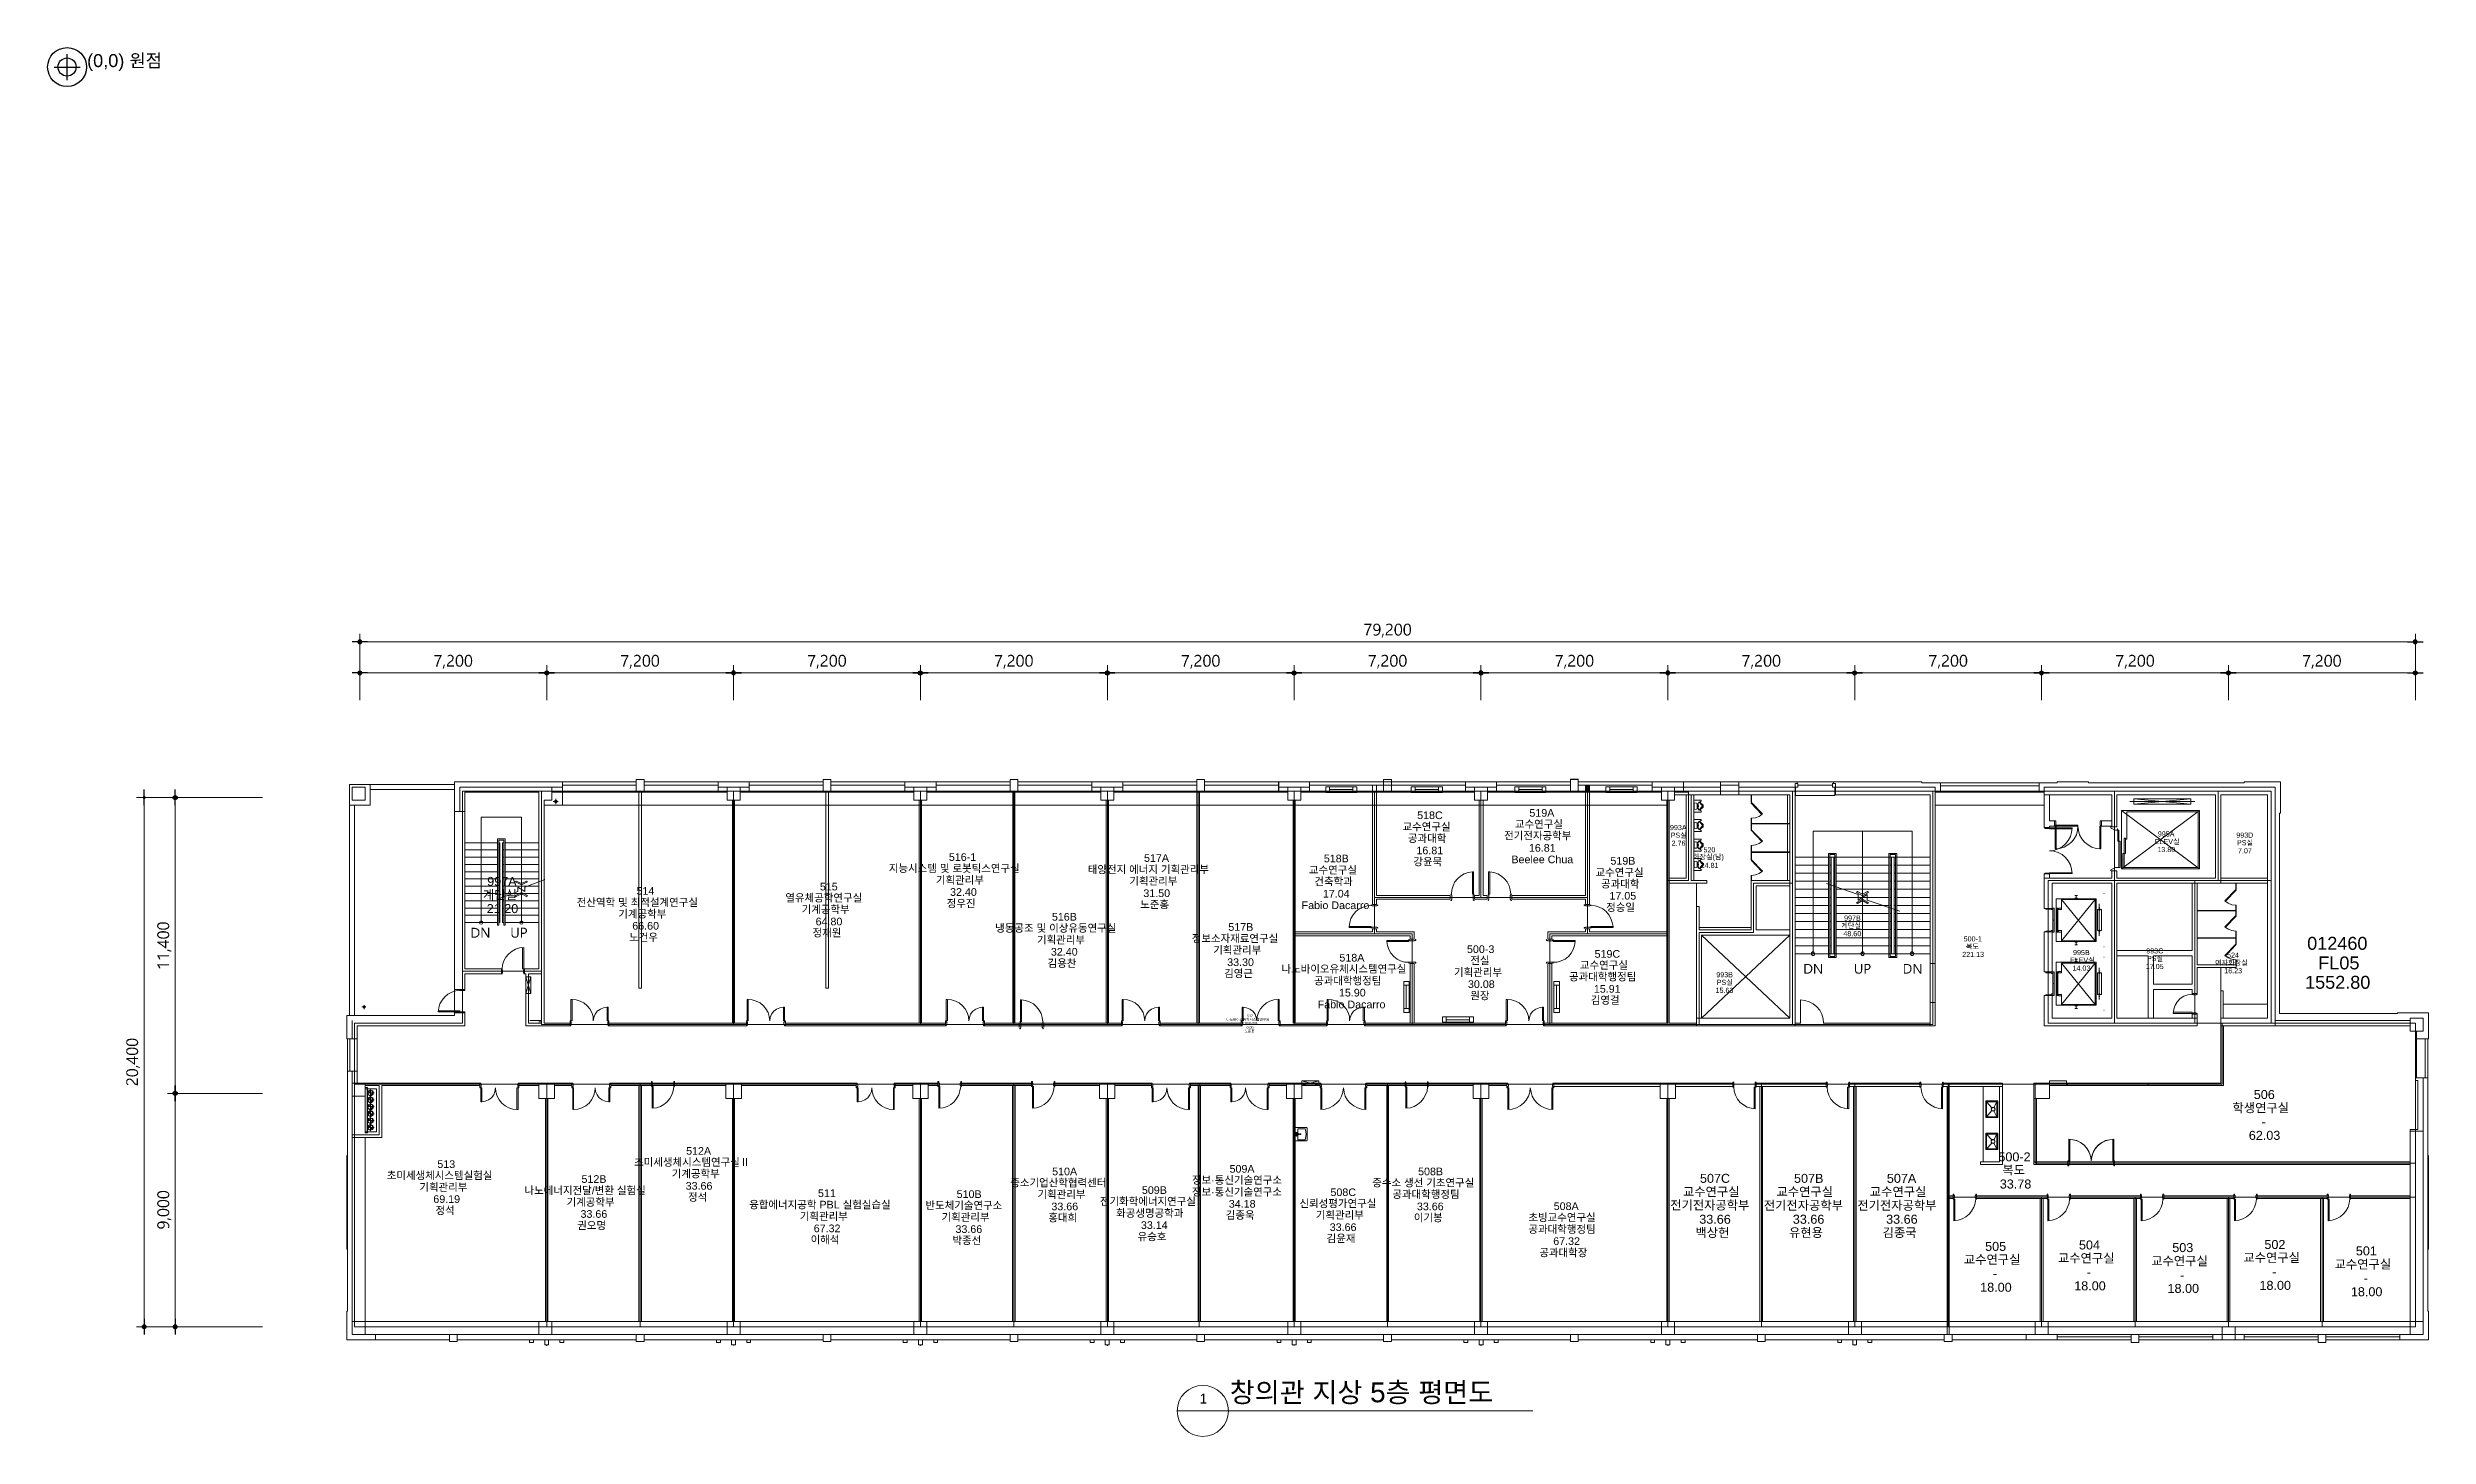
# Model space of a CAD drawing. Header units: millimetres. Extents: x -750 to 90970, y 12592 to 66109.
import ezdxf

# ---------------------------------------------------------------- set-up
doc = ezdxf.new("R2010")
doc.units = ezdxf.units.MM
for name, color, linetype in [('PDF_문자', 7, 'Continuous'), ('PDF_솔리드 채우기', 7, 'Continuous'), ('PDF_형상', 7, 'Continuous')]:
    doc.layers.add(name, color=color, linetype=linetype)
doc.styles.add('PDF 맑은고딕', font='Arial.ttf')
doc.styles.get("Standard").update_dxf_attribs({"font": 'arial.ttf'})

msp = doc.modelspace()

# ---------------------------------------------------------------- texts
at = {"color": 1}
msp.add_text('(0,0) 원점', height=500, dxfattribs=at).set_placement((770, 65359))
at = {"layer": 'PDF_문자', "attachment_point": 4, "style": 'PDF 맑은고딕'}
for s, insert, char_height in [('519A', (56336, 36617), 294.9), ('교수연구실', (51448, 36071), 294.9), ('공과대학', (51657, 35625), 294.9), ('518C', (52012, 36526), 294.9), ('전기전자공학부', (55362, 35725), 294.9), ('교수연구실', (55780, 36171), 294.9), ('993A', (61752, 36052), 196.6), ('PS실', (61779, 35751), 196.6), ('995A', (80548, 35806), 196.6), ('993D', (83570, 35760), 196.6), ('516-1', (33971, 34915), 294.9), ('517A', (41490, 34878), 294.9), ('518B', (48416, 34860), 294.9), ('강윤묵', (51867, 34724), 294.9), ('16.81', (51985, 35170), 294.9), ('Beelee Chua', (55644, 34824), 294.92), ('16.81', (56317, 35270), 294.9), ('519B', (59458, 34770), 294.9), ('2.76', (61815, 35451), 196.6), ('화장실(남)', (62634, 34896), 196.6), ('520', (63044, 35196), 196.6), ('ELEV실', (80430, 35505), 196.6), ('13.80', (80530, 35205), 196.6), ('PS실', (83597, 35460), 196.6), ('7.07', (83634, 35159), 196.6), ('997A', (16185, 33975), 347.3), ('지능시스템 및 로봇틱스연구실', (31659, 34469), 294.92), ('기획관리부', (33471, 34014), 294.9), ('태양전지 에너지 기획관리부', (39323, 34423), 294.92), ('기획관리부', (40926, 33977), 294.9), ('교수연구실', (47843, 34405), 294.9), ('건축학과', (48053, 33959), 294.9), ('교수연구실', (58884, 34314), 294.9), ('공과대학', (59094, 33868), 294.9), ('24.81', (62935, 34595), 196.6), ('계단실', (16021, 33447), 347.3), ('21.20', (16167, 32928), 347.3), ('전산역학 및 최적설계연구실', (19635, 33158), 294.92), ('514', (21938, 33613), 294.9), ('열유체공학연구실', (27672, 33331), 294.9), ('기계공학부', (28300, 32885), 294.9), ('515', (29001, 33777), 294.9), ('정우진', (33889, 33113), 294.9), ('32.40', (34017, 33568), 294.9), ('노준홍', (41344, 33076), 294.9), ('31.50', (41463, 33522), 294.9), ('Fabio Dacarro', (47561, 33058), 294.92), ('17.04', (48380, 33504), 294.9), ('정승일', (59294, 32967), 294.9), ('17.05', (59421, 33422), 294.9), ('기계공학부', (21237, 32712), 294.9), ('66.60', (21774, 32266), 294.9), ('정재원', (28719, 31984), 294.9), ('64.80', (28837, 32430), 294.9), ('냉동공조 및 이상유동연구실', (35755, 32166), 294.92), ('516B', (37940, 32612), 294.9), ('517B', (44739, 32221), 294.9), ('계단실', (68351, 32265), 196.6), ('997B', (68460, 32565), 196.6), ('노건우', (21656, 31811), 294.9), ('기획관리부', (37366, 31711), 294.9), ('32.40', (37903, 31265), 294.9), ('정보소자재료연구실', (43328, 31765), 294.9), ('기획관리부', (44157, 31319), 294.9), ('518A', (49017, 31037), 294.9), ('500-3', (53933, 31365), 294.9), ('519C', (58848, 31183), 294.9), ('48.60', (68433, 31965), 196.6), ('221.13', (73011, 31164), 196.6), ('500-1', (73066, 31764), 196.6), ('복도', (73148, 31464), 196.6), ('995B', (77280, 31237), 196.6), ('993C', (80102, 31300), 196.6), ('524', (83215, 31136), 196.6), ('012460', (86301, 31589), 498.1), ('김용찬', (37776, 30810), 294.9), ('김영근', (44576, 30418), 294.9), ('33.30', (44694, 30864), 294.9), ('나노바이오유체시스템연구실', (46787, 30592), 294.92), ('공과대학행정팀', (48043, 30136), 294.9), ('기획관리부', (53432, 30464), 294.9), ('전실', (54060, 30919), 294.9), ('공과대학행정팀', (57865, 30291), 294.9), ('교수연구실', (58283, 30737), 294.9), ('993B', (63536, 30381), 196.6), ('ELEV실', (77162, 30936), 196.6), ('14.03', (77262, 30636), 196.6), ('17.05', (80084, 30699), 196.6), ('PS실', (80129, 31000), 196.6), ('여자화장실', (82751, 30836), 196.6), ('16.23', (83106, 30536), 196.6), ('1552.80', (86219, 30087), 498.1), ('FL05', (86729, 30834), 498.1), ('Fabio Dacarro', (48180, 29235), 294.92), ('15.90', (48999, 29690), 294.9), ('30.08', (53969, 30018), 294.9), ('원장', (54060, 29563), 294.9), ('김영걸', (58703, 29390), 294.9), ('15.91', (58820, 29836), 294.9), ('15.63', (63508, 29780), 196.6), ('PS실', (63554, 30080), 196.6), ('나노바이오유체시스템연구실', (44666, 28650), 98.31), ('기계공학부', (45231, 28495), 98.3), ('517', (45458, 28796), 98.3), ('노준홍', (45367, 28204), 98.3), ('0.00', (45440, 28350), 98.3), ('506', (84244, 25765), 347.3), ('학생연구실', (83424, 25237), 347.3), ('62.03', (84052, 24190), 347.3), ('-', (84544, 24709), 347), ('513', (14265, 23082), 294.9), ('초미세생체시스템연구실Ⅱ', (21847, 23146), 294.92), ('512A', (23849, 23592), 294.9), ('510A', (37949, 22800), 294.9), ('509A', (44785, 22900), 294.9), ('508B', (52048, 22800), 294.9), ('500-2', (74404, 23362), 347.3), ('복도', (74559, 22843), 347.3), ('초미세생체시스템실험실', (12316, 22636), 294.92), ('기획관리부', (13573, 22181), 294.9), ('나노에너지전달/변환 실험실', (17623, 22053), 294.92), ('512B', (19817, 22508), 294.9), ('기계공학부', (23294, 22700), 294.9), ('33.66', (23831, 22245), 294.9), ('511', (28929, 21962), 294.9), ('510B', (34271, 21926), 294.9), ('중소기업산학협력센터', (36338, 22353), 294.9), ('기획관리부', (37384, 21908), 294.9), ('509B', (41408, 22081), 294.9), ('정보·통신기술연구소', (43337, 22454), 294.9), ('정보·통신기술연구소', (43337, 21999), 294.9), ('508C', (48672, 21999), 294.9), ('중수소 생선 기초연구실', (50283, 22353), 294.92), ('공과대학행정팀', (51056, 21908), 294.9), ('교수연구실', (62252, 22005), 347.3), ('507C', (62908, 22534), 347.3), ('교수연구실', (65857, 22005), 347.3), ('507B', (66531, 22534), 347.3), ('교수연구실', (69452, 22005), 347.3), ('507A', (70108, 22534), 347.3), ('33.78', (74459, 22315), 347.3), ('69.19', (14110, 21735), 294.9), ('정석', (14192, 21289), 294.9), ('기계공학부', (19243, 21607), 294.9), ('33.66', (19780, 21161), 294.9), ('정석', (23922, 21798), 294.9), ('융합에너지공학 PBL 실험실습실', (26280, 21507), 294.92), ('기획관리부', (28228, 21061), 294.9), ('반도체기술연구소', (33070, 21480), 294.9), ('기획관리부', (33689, 21025), 294.9), ('홍대희', (37803, 21007), 294.9), ('33.66', (37921, 21452), 294.9), ('전기화학에너지연구실', (39788, 21635), 294.9), ('화공생명공학과', (40416, 21180), 294.9), ('김종욱', (44639, 21107), 294.9), ('34.18', (44757, 21553), 294.9), ('신뢰성평가연구실', (47479, 21553), 294.9), ('기획관리부', (48107, 21107), 294.9), ('이기봉', (51885, 21007), 294.9), ('33.66', (52003, 21452), 294.9), ('초빙교수연구실', (56299, 21016), 294.9), ('508A', (57273, 21462), 294.9), ('전기전자공학부', (61761, 21487), 347.3), ('33.66', (62881, 20958), 347.3), ('전기전자공학부', (65366, 21477), 347.3), ('33.66', (66485, 20958), 347.3), ('전기전자공학부', (68970, 21477), 347.3), ('33.66', (70080, 20958), 347.3), ('권오명', (19653, 20706), 294.9), ('이해석', (28646, 20160), 294.9), ('67.32', (28765, 20606), 294.9), ('박종선', (34108, 20133), 294.9), ('33.66', (34226, 20579), 294.9), ('유승호', (41244, 20278), 294.9), ('33.14', (41371, 20733), 294.9), ('김윤재', (48526, 20206), 294.9), ('33.66', (48644, 20652), 294.9), ('공과대학행정팀', (56299, 20561), 294.9), ('67.32', (57255, 20115), 294.9), ('백상헌', (62735, 20431), 347.3), ('유현용', (66339, 20431), 347.3), ('김종국', (69944, 20431), 347.3), ('공과대학장', (56718, 19660), 294.9), ('교수연구실', (73075, 19393), 347.3), ('505', (73894, 19912), 347.3), ('교수연구실', (76698, 19447), 347.3), ('504', (77508, 19967), 347.3), ('교수연구실', (80293, 19338), 347.3), ('503', (81103, 19866), 347.3), ('교수연구실', (83843, 19466), 347.3), ('502', (84653, 19985), 347.3), ('교수연구실', (87356, 19211), 347.3), ('501', (88176, 19739), 347.3), ('18.00', (73703, 18337), 347.3), ('-', (74194, 18865), 347), ('18.00', (77326, 18392), 347.3), ('-', (77808, 18920), 347), ('18.00', (80921, 18292), 347.3), ('-', (81404, 18811), 347), ('18.00', (84462, 18410), 347.3), ('-', (84954, 18938), 347), ('18.00', (87985, 18164), 347.3), ('-', (88476, 18692), 347), ('창의관 지상 5층 평면도', (44794, 14249), 766.79), ('1', (43628, 14047), 378)]:
    msp.add_mtext(s, dxfattribs=dict(at, insert=insert, char_height=char_height))

# ---------------------------------------------------------------- hatches: boundary and pattern name
at = {"layer": 'PDF_솔리드 채우기', "transparency": 33554559}
for points in [[(50255, 43905), (49973, 43905), (49973, 43859), (50201, 43859), (50201, 43859), (50192, 43850), (50182, 43832), (50182, 43823), (50173, 43814), (50164, 43804), (50164, 43786), (50155, 43777), (50146, 43768), (50146, 43759), (50137, 43741), (50137, 43732), (50128, 43723), (50128, 43713), (50119, 43704), (50119, 43695), (50110, 43686), (50110, 43677), (50101, 43659), (50101, 43650), (50091, 43641), (50091, 43632), (50082, 43613), (50082, 43604), (50073, 43595), (50073, 43586), (50064, 43568), (50064, 43568), (50064, 43550), (50055, 43541), (50055, 43522), (50055, 43513), (50046, 43504), (50046, 43486), (50046, 43477), (50046, 43468), (50037, 43459), (50091, 43459), (50091, 43459), (50101, 43468), (50101, 43486), (50101, 43495), (50101, 43504), (50101, 43513), (50110, 43531), (50110, 43541), (50110, 43550), (50119, 43568), (50119, 43577), (50128, 43586), (50128, 43604), (50137, 43613), (50137, 43632), (50146, 43641), (50146, 43650), (50155, 43659), (50155, 43668), (50155, 43677), (50164, 43695), (50164, 43704), (50173, 43713), (50182, 43723), (50182, 43732), (50192, 43750), (50192, 43759), (50201, 43768), (50210, 43777), (50210, 43795), (50219, 43804), (50219, 43814), (50228, 43832), (50237, 43841), (50246, 43850), (50246, 43859), (50255, 43877)], [(50365, 43877), (50355, 43868), (50355, 43868), (50346, 43859), (50337, 43850), (50328, 43832), (50328, 43823), (50328, 43814), (50319, 43804), (50319, 43786), (50319, 43777), (50319, 43759), (50319, 43750), (50319, 43741), (50319, 43723), (50328, 43713), (50328, 43704), (50337, 43695), (50337, 43686), (50346, 43668), (50355, 43659), (50456, 43668), (50456, 43668), (50446, 43668), (50428, 43668), (50419, 43677), (50410, 43677), (50401, 43686), (50392, 43695), (50383, 43704), (50383, 43713), (50374, 43723), (50374, 43732), (50365, 43741), (50365, 43759), (50365, 43768), (50365, 43777), (50365, 43786), (50374, 43795), (50374, 43814), (50374, 43823), (50383, 43832), (50392, 43841), (50392, 43841), (50401, 43850), (50410, 43859), (50419, 43868), (50428, 43868), (50446, 43868), (50456, 43868)], [(50337, 43513), (50337, 43459), (50346, 43459), (50355, 43459), (50365, 43449), (50383, 43449), (50392, 43449), (50401, 43449), (50419, 43449), (50419, 43449), (50428, 43449), (50446, 43449), (50456, 43449), (50465, 43459), (50483, 43459), (50492, 43459), (50501, 43468), (50510, 43477), (50519, 43477), (50528, 43486), (50419, 43486), (50410, 43486), (50401, 43486), (50392, 43495), (50374, 43495), (50365, 43495), (50355, 43504)], [(50519, 43686), (50510, 43677), (50492, 43677), (50483, 43668), (50474, 43668), (50456, 43668), (50355, 43659), (50365, 43659), (50374, 43650), (50383, 43641), (50392, 43632), (50401, 43632), (50410, 43632), (50419, 43622), (50437, 43622), (50446, 43622), (50456, 43622), (50465, 43622), (50483, 43622), (50492, 43632), (50501, 43632), (50510, 43641), (50519, 43641), (50528, 43650), (50537, 43659), (50547, 43668), (50547, 43677), (50547, 43677)], [(50465, 43914), (50456, 43914), (50437, 43914), (50428, 43914), (50419, 43905), (50401, 43905), (50392, 43896), (50383, 43896), (50374, 43886), (50365, 43877), (50456, 43868), (50465, 43868), (50474, 43868), (50483, 43868), (50492, 43859), (50510, 43859), (50519, 43850), (50519, 43841), (50528, 43832), (50528, 43823), (50537, 43814), (50537, 43804), (50547, 43795), (50547, 43777), (50547, 43768), (50547, 43750), (50547, 43750), (50547, 43732), (50547, 43723), (50537, 43713), (50528, 43704), (50519, 43695), (50519, 43686), (50547, 43677), (50547, 43677), (50547, 43668), (50547, 43650), (50547, 43641), (50547, 43622), (50547, 43613), (50547, 43595), (50537, 43586), (50537, 43577), (50528, 43568), (50528, 43559), (50519, 43550), (50519, 43541), (50510, 43531), (50510, 43522), (50501, 43513), (50492, 43513), (50474, 43504), (50465, 43495), (50456, 43495), (50446, 43495), (50437, 43486), (50419, 43486), (50528, 43486), (50537, 43495), (50547, 43504), (50556, 43513), (50556, 43522), (50556, 43522), (50565, 43531), (50574, 43550), (50574, 43559), (50574, 43568), (50583, 43577), (50583, 43586), (50592, 43595), (50592, 43613), (50592, 43622), (50592, 43641), (50601, 43650), (50601, 43668), (50601, 43677), (50601, 43695), (50601, 43704), (50601, 43723), (50601, 43732), (50601, 43750), (50601, 43759), (50592, 43777), (50592, 43786), (50592, 43795), (50583, 43814), (50583, 43823), (50583, 43832), (50574, 43841), (50574, 43850), (50565, 43859), (50565, 43859), (50556, 43868), (50547, 43877), (50537, 43886), (50528, 43896), (50519, 43896), (50510, 43905), (50501, 43905), (50483, 43914), (50474, 43914)], [(50938, 43914), (50929, 43914), (50920, 43914), (50902, 43914), (50892, 43905), (50883, 43905), (50874, 43905), (50856, 43896), (50847, 43896), (50838, 43886), (50829, 43877), (50929, 43868), (50938, 43868), (50947, 43868), (50965, 43868), (50974, 43859), (50983, 43859), (50993, 43850), (50993, 43841), (51002, 43832), (51011, 43823), (51011, 43814), (51011, 43795), (51011, 43786), (51011, 43777), (51011, 43759), (51011, 43750), (51002, 43741), (51002, 43723), (50993, 43713), (50993, 43713), (50983, 43704), (50974, 43695), (50965, 43686), (50956, 43677), (50947, 43668), (50938, 43659), (50929, 43650), (50911, 43641), (50902, 43641), (50892, 43632), (50883, 43622), (50874, 43613), (50865, 43604), (50856, 43595), (50847, 43595), (50838, 43586), (50829, 43568), (50829, 43559), (50820, 43550), (50811, 43541), (50811, 43541), (50811, 43531), (50811, 43513), (50801, 43504), (50801, 43495), (50801, 43477), (50801, 43459), (51075, 43459), (51075, 43495), (50856, 43495), (50856, 43504), (50856, 43513), (50856, 43531), (50865, 43541), (50865, 43541), (50874, 43559), (50883, 43568), (50892, 43577), (50892, 43577), (50902, 43577), (50911, 43586), (50920, 43595), (50929, 43604), (50938, 43613), (50947, 43622), (50965, 43632), (50974, 43632), (50983, 43641), (50993, 43650), (51002, 43659), (51011, 43668), (51020, 43677), (51029, 43686), (51038, 43695), (51038, 43704), (51038, 43704), (51047, 43713), (51047, 43732), (51056, 43741), (51056, 43750), (51056, 43759), (51065, 43777), (51065, 43786), (51065, 43795), (51065, 43804), (51056, 43814), (51056, 43832), (51056, 43841), (51047, 43850), (51038, 43859), (51038, 43868), (51029, 43877), (51029, 43877), (51020, 43886), (51002, 43896), (50993, 43905), (50983, 43905), (50974, 43905), (50956, 43914), (50947, 43914)], [(50829, 43877), (50820, 43868), (50820, 43814), (50820, 43823), (50829, 43832), (50838, 43841), (50847, 43841), (50865, 43850), (50874, 43859), (50883, 43859), (50892, 43868), (50902, 43868), (50920, 43868), (50929, 43868)], [(51193, 43868), (51184, 43859), (51184, 43850), (51175, 43850), (51175, 43841), (51166, 43832), (51166, 43823), (51166, 43814), (51156, 43804), (51156, 43795), (51147, 43777), (51147, 43768), (51147, 43759), (51147, 43741), (51147, 43732), (51138, 43713), (51138, 43704), (51138, 43686), (51138, 43668), (51138, 43659), (51138, 43641), (51138, 43632), (51147, 43613), (51147, 43604), (51147, 43586), (51147, 43577), (51156, 43568), (51156, 43559), (51156, 43541), (51166, 43531), (51166, 43522), (51175, 43513), (51175, 43504), (51184, 43504), (51184, 43495), (51193, 43486), (51202, 43477), (51211, 43468), (51220, 43459), (51238, 43459), (51247, 43449), (51257, 43449), (51266, 43449), (51284, 43449), (51284, 43449), (51293, 43449), (51311, 43449), (51320, 43449), (51329, 43459), (51338, 43459), (51348, 43468), (51357, 43477), (51366, 43477), (51375, 43486), (51284, 43486), (51284, 43486), (51275, 43486), (51266, 43495), (51257, 43495), (51247, 43495), (51238, 43504), (51238, 43504), (51229, 43513), (51220, 43522), (51220, 43531), (51211, 43541), (51211, 43550), (51202, 43559), (51202, 43568), (51202, 43577), (51193, 43595), (51193, 43604), (51193, 43622), (51193, 43641), (51193, 43659), (51193, 43677), (51193, 43686), (51193, 43704), (51193, 43723), (51193, 43732), (51193, 43750), (51193, 43759), (51202, 43777), (51202, 43786), (51202, 43795), (51211, 43814), (51211, 43823), (51220, 43832), (51220, 43841), (51229, 43841), (51238, 43850), (51238, 43859), (51247, 43859), (51257, 43868), (51266, 43868), (51275, 43868), (51284, 43868), (51293, 43868)], [(51293, 43914), (51293, 43914), (51275, 43914), (51266, 43914), (51257, 43905), (51238, 43905), (51229, 43896), (51220, 43896), (51211, 43886), (51202, 43877), (51193, 43868), (51293, 43868), (51293, 43868), (51302, 43868), (51302, 43868), (51311, 43868), (51320, 43868), (51329, 43859), (51338, 43859), (51338, 43850), (51348, 43841), (51348, 43832), (51357, 43823), (51357, 43814), (51366, 43804), (51366, 43795), (51375, 43786), (51375, 43768), (51375, 43759), (51375, 43741), (51384, 43732), (51384, 43713), (51384, 43695), (51384, 43677), (51384, 43668), (51384, 43650), (51384, 43632), (51375, 43613), (51375, 43604), (51375, 43586), (51375, 43577), (51366, 43559), (51366, 43550), (51357, 43541), (51357, 43531), (51348, 43522), (51348, 43513), (51338, 43513), (51338, 43504), (51329, 43504), (51320, 43495), (51311, 43495), (51302, 43495), (51293, 43486), (51284, 43486), (51375, 43486), (51384, 43495), (51393, 43504), (51393, 43513), (51402, 43522), (51402, 43531), (51411, 43541), (51411, 43550), (51420, 43559), (51420, 43577), (51420, 43586), (51430, 43595), (51430, 43613), (51430, 43622), (51430, 43641), (51430, 43650), (51430, 43668), (51430, 43686), (51430, 43695), (51430, 43713), (51430, 43732), (51430, 43741), (51430, 43759), (51420, 43768), (51420, 43786), (51420, 43795), (51420, 43814), (51411, 43823), (51411, 43832), (51402, 43841), (51402, 43850), (51393, 43859), (51393, 43868), (51384, 43877), (51375, 43877), (51366, 43886), (51366, 43896), (51357, 43896), (51348, 43905), (51338, 43905), (51329, 43905), (51320, 43914), (51311, 43914), (51302, 43914)], [(51539, 43868), (51530, 43859), (51521, 43850), (51521, 43850), (51521, 43841), (51511, 43832), (51511, 43823), (51502, 43814), (51502, 43804), (51502, 43795), (51493, 43777), (51493, 43768), (51493, 43759), (51493, 43741), (51484, 43732), (51484, 43713), (51484, 43704), (51484, 43686), (51484, 43668), (51484, 43659), (51484, 43641), (51484, 43632), (51484, 43613), (51493, 43604), (51493, 43586), (51493, 43577), (51493, 43568), (51502, 43559), (51502, 43541), (51511, 43531), (51511, 43522), (51521, 43513), (51521, 43504), (51521, 43504), (51530, 43495), (51539, 43486), (51548, 43477), (51557, 43468), (51566, 43459), (51575, 43459), (51593, 43449), (51602, 43449), (51612, 43449), (51630, 43449), (51630, 43449), (51639, 43449), (51648, 43449), (51666, 43449), (51675, 43459), (51684, 43459), (51693, 43468), (51703, 43477), (51712, 43477), (51721, 43486), (51630, 43486), (51630, 43486), (51621, 43486), (51612, 43495), (51602, 43495), (51593, 43495), (51584, 43504), (51584, 43504), (51575, 43513), (51566, 43522), (51566, 43531), (51557, 43541), (51557, 43550), (51548, 43559), (51548, 43568), (51539, 43577), (51539, 43595), (51539, 43604), (51539, 43622), (51539, 43641), (51539, 43659), (51539, 43677), (51539, 43686), (51539, 43704), (51539, 43723), (51539, 43732), (51539, 43750), (51539, 43759), (51548, 43777), (51548, 43786), (51548, 43795), (51557, 43814), (51557, 43823), (51566, 43832), (51566, 43841), (51575, 43841), (51584, 43850), (51584, 43859), (51593, 43859), (51602, 43868), (51612, 43868), (51621, 43868), (51621, 43868), (51630, 43868)], [(51639, 43914), (51639, 43914), (51621, 43914), (51612, 43914), (51593, 43905), (51584, 43905), (51575, 43896), (51566, 43896), (51557, 43886), (51548, 43877), (51539, 43868), (51630, 43868), (51639, 43868), (51639, 43868), (51648, 43868), (51657, 43868), (51666, 43868), (51675, 43859), (51675, 43859), (51684, 43850), (51693, 43841), (51693, 43832), (51703, 43823), (51703, 43814), (51712, 43804), (51712, 43795), (51721, 43786), (51721, 43768), (51721, 43759), (51721, 43741), (51721, 43732), (51730, 43713), (51730, 43695), (51730, 43677), (51730, 43668), (51730, 43650), (51730, 43632), (51721, 43613), (51721, 43604), (51721, 43586), (51721, 43577), (51712, 43559), (51712, 43550), (51703, 43541), (51703, 43531), (51693, 43522), (51693, 43513), (51684, 43513), (51675, 43504), (51675, 43504), (51666, 43495), (51657, 43495), (51648, 43495), (51639, 43486), (51630, 43486), (51721, 43486), (51730, 43495), (51739, 43504), (51739, 43513), (51748, 43522), (51748, 43531), (51757, 43541), (51757, 43550), (51766, 43559), (51766, 43577), (51766, 43586), (51766, 43595), (51775, 43613), (51775, 43622), (51775, 43641), (51775, 43650), (51775, 43668), (51775, 43686), (51775, 43695), (51775, 43713), (51775, 43732), (51775, 43741), (51775, 43759), (51766, 43768), (51766, 43786), (51766, 43795), (51757, 43814), (51757, 43823), (51757, 43832), (51748, 43841), (51748, 43850), (51739, 43859), (51730, 43868), (51730, 43877), (51721, 43877), (51712, 43886), (51712, 43896), (51703, 43896), (51693, 43905), (51684, 43905), (51675, 43905), (51666, 43914), (51657, 43914), (51648, 43914)], [(14428, 42703), (14146, 42703), (14146, 42658), (14374, 42658), (14374, 42658), (14365, 42648), (14365, 42639), (14355, 42621), (14346, 42612), (14346, 42603), (14337, 42585), (14328, 42576), (14328, 42567), (14319, 42557), (14319, 42548), (14310, 42530), (14301, 42521), (14301, 42512), (14292, 42503), (14292, 42503), (14292, 42485), (14283, 42476), (14283, 42466), (14274, 42448), (14264, 42439), (14264, 42430), (14255, 42412), (14255, 42403), (14255, 42394), (14246, 42385), (14246, 42366), (14246, 42366), (14237, 42348), (14237, 42339), (14228, 42330), (14228, 42312), (14228, 42303), (14219, 42293), (14219, 42275), (14219, 42266), (14219, 42257), (14274, 42257), (14274, 42266), (14274, 42275), (14274, 42284), (14274, 42293), (14283, 42303), (14283, 42321), (14283, 42330), (14283, 42339), (14292, 42357), (14292, 42366), (14301, 42375), (14301, 42394), (14310, 42403), (14310, 42421), (14319, 42430), (14319, 42439), (14319, 42448), (14328, 42457), (14328, 42466), (14337, 42485), (14337, 42494), (14346, 42503), (14346, 42512), (14355, 42521), (14355, 42539), (14365, 42548), (14374, 42557), (14374, 42567), (14383, 42585), (14383, 42594), (14392, 42603), (14401, 42612), (14410, 42630), (14410, 42639), (14419, 42648), (14428, 42667), (14428, 42676)], [(14765, 42712), (14765, 42712), (14747, 42712), (14738, 42712), (14729, 42712), (14710, 42703), (14701, 42703), (14692, 42694), (14683, 42694), (14674, 42685), (14665, 42676), (14756, 42676), (14765, 42676), (14783, 42667), (14792, 42667), (14801, 42658), (14811, 42658), (14820, 42648), (14829, 42639), (14838, 42630), (14838, 42621), (14847, 42612), (14847, 42603), (14847, 42585), (14847, 42576), (14847, 42557), (14838, 42548), (14838, 42539), (14829, 42530), (14829, 42521), (14820, 42512), (14820, 42503), (14811, 42494), (14801, 42485), (14792, 42476), (14783, 42466), (14765, 42466), (14756, 42457), (14747, 42448), (14729, 42439), (14720, 42430), (14710, 42421), (14701, 42412), (14692, 42403), (14683, 42403), (14683, 42394), (14674, 42385), (14665, 42375), (14656, 42357), (14647, 42348), (14647, 42339), (14647, 42339), (14638, 42330), (14638, 42321), (14638, 42303), (14638, 42293), (14638, 42275), (14638, 42257), (14902, 42257), (14902, 42303), (14683, 42303), (14683, 42303), (14683, 42321), (14692, 42330), (14692, 42339), (14701, 42348), (14701, 42357), (14710, 42366), (14720, 42375), (14720, 42375), (14729, 42385), (14738, 42385), (14747, 42394), (14756, 42403), (14765, 42412), (14783, 42421), (14792, 42430), (14801, 42439), (14811, 42448), (14829, 42457), (14838, 42466), (14847, 42466), (14856, 42476), (14856, 42485), (14865, 42494), (14874, 42503), (14874, 42503), (14874, 42521), (14883, 42530), (14883, 42539), (14892, 42548), (14892, 42567), (14892, 42576), (14892, 42594), (14892, 42594), (14892, 42603), (14892, 42621), (14892, 42630), (14883, 42639), (14883, 42648), (14874, 42658), (14865, 42667), (14856, 42676), (14856, 42685), (14847, 42685), (14838, 42694), (14829, 42703), (14820, 42703), (14801, 42712), (14792, 42712), (14783, 42712)], [(14665, 42676), (14656, 42667), (14656, 42621), (14656, 42621), (14665, 42630), (14674, 42639), (14683, 42648), (14692, 42648), (14701, 42658), (14710, 42658), (14720, 42667), (14738, 42667), (14747, 42667), (14756, 42676)], [(15029, 42676), (15020, 42667), (15011, 42648), (15011, 42648), (15002, 42639), (15002, 42630), (14993, 42621), (14993, 42612), (14993, 42603), (14983, 42594), (14983, 42585), (14983, 42567), (14974, 42557), (14974, 42548), (14974, 42530), (14974, 42512), (14974, 42503), (14974, 42485), (14974, 42476), (14974, 42457), (14974, 42448), (14974, 42430), (14974, 42421), (14974, 42403), (14974, 42394), (14983, 42375), (14983, 42366), (14983, 42357), (14993, 42348), (14993, 42330), (15002, 42321), (15002, 42312), (15011, 42303), (15011, 42303), (15020, 42293), (15029, 42284), (15038, 42275), (15047, 42266), (15056, 42257), (15065, 42257), (15075, 42257), (15084, 42248), (15102, 42248), (15111, 42248), (15111, 42248), (15129, 42248), (15138, 42248), (15147, 42257), (15166, 42257), (15175, 42257), (15184, 42266), (15193, 42275), (15202, 42284), (15211, 42284), (15120, 42293), (15111, 42293), (15102, 42293), (15093, 42293), (15084, 42293), (15084, 42303), (15075, 42303), (15065, 42312), (15056, 42312), (15056, 42321), (15047, 42330), (15047, 42339), (15038, 42348), (15038, 42357), (15029, 42366), (15029, 42385), (15029, 42394), (15029, 42412), (15020, 42421), (15020, 42439), (15020, 42457), (15020, 42476), (15020, 42485), (15020, 42503), (15020, 42521), (15020, 42530), (15029, 42548), (15029, 42567), (15029, 42576), (15038, 42585), (15038, 42603), (15038, 42612), (15047, 42621), (15047, 42630), (15056, 42639), (15056, 42648), (15065, 42648), (15075, 42658), (15084, 42658), (15084, 42667), (15093, 42667), (15102, 42667), (15111, 42667), (15120, 42676)], [(15120, 42712), (15120, 42712), (15111, 42712), (15093, 42712), (15084, 42712), (15075, 42703), (15065, 42703), (15056, 42694), (15047, 42685), (15038, 42676), (15029, 42676), (15120, 42676), (15120, 42676), (15129, 42667), (15138, 42667), (15147, 42667), (15156, 42667), (15156, 42658), (15166, 42658), (15175, 42648), (15175, 42639), (15184, 42639), (15184, 42630), (15193, 42621), (15193, 42603), (15202, 42594), (15202, 42585), (15202, 42576), (15211, 42557), (15211, 42539), (15211, 42530), (15211, 42512), (15211, 42494), (15211, 42476), (15211, 42466), (15211, 42448), (15211, 42430), (15211, 42412), (15211, 42403), (15202, 42385), (15202, 42375), (15202, 42366), (15193, 42348), (15193, 42339), (15184, 42330), (15184, 42321), (15175, 42321), (15175, 42312), (15166, 42303), (15156, 42303), (15147, 42293), (15147, 42293), (15138, 42293), (15129, 42293), (15120, 42293), (15211, 42284), (15220, 42293), (15220, 42312), (15229, 42312), (15229, 42321), (15238, 42330), (15238, 42339), (15247, 42348), (15247, 42366), (15247, 42375), (15257, 42385), (15257, 42394), (15257, 42412), (15257, 42421), (15266, 42439), (15266, 42448), (15266, 42466), (15266, 42485), (15266, 42494), (15266, 42512), (15266, 42530), (15257, 42548), (15257, 42557), (15257, 42576), (15257, 42585), (15247, 42594), (15247, 42612), (15247, 42621), (15238, 42630), (15238, 42639), (15229, 42648), (15229, 42658), (15220, 42667), (15211, 42676), (15211, 42685), (15202, 42685), (15193, 42694), (15184, 42694), (15175, 42703), (15166, 42703), (15166, 42712), (15156, 42712), (15138, 42712), (15129, 42712)], [(15375, 42676), (15366, 42667), (15357, 42648), (15357, 42648), (15348, 42639), (15348, 42630), (15338, 42621), (15338, 42612), (15329, 42603), (15329, 42594), (15329, 42585), (15329, 42567), (15320, 42557), (15320, 42548), (15320, 42530), (15320, 42512), (15320, 42503), (15320, 42485), (15320, 42476), (15320, 42457), (15320, 42448), (15320, 42430), (15320, 42421), (15320, 42403), (15320, 42394), (15329, 42375), (15329, 42366), (15329, 42357), (15338, 42348), (15338, 42330), (15338, 42321), (15348, 42312), (15357, 42303), (15357, 42303), (15366, 42293), (15375, 42284), (15384, 42275), (15393, 42266), (15402, 42257), (15411, 42257), (15420, 42257), (15430, 42248), (15448, 42248), (15457, 42248), (15457, 42248), (15475, 42248), (15484, 42248), (15493, 42257), (15502, 42257), (15521, 42257), (15530, 42266), (15539, 42275), (15548, 42284), (15557, 42284), (15466, 42293), (15457, 42293), (15448, 42293), (15439, 42293), (15430, 42293), (15420, 42303), (15420, 42303), (15411, 42312), (15402, 42312), (15402, 42321), (15393, 42330), (15393, 42339), (15384, 42348), (15384, 42357), (15375, 42366), (15375, 42385), (15375, 42394), (15366, 42412), (15366, 42421), (15366, 42439), (15366, 42457), (15366, 42476), (15366, 42485), (15366, 42503), (15366, 42521), (15366, 42530), (15375, 42548), (15375, 42567), (15375, 42576), (15375, 42585), (15384, 42603), (15384, 42612), (15393, 42621), (15393, 42630), (15402, 42639), (15402, 42648), (15411, 42648), (15420, 42658), (15420, 42658), (15430, 42667), (15439, 42667), (15448, 42667), (15457, 42667), (15466, 42676)], [(15466, 42712), (15466, 42712), (15457, 42712), (15439, 42712), (15430, 42712), (15420, 42703), (15411, 42703), (15393, 42694), (15384, 42685), (15375, 42676), (15375, 42676), (15466, 42676), (15466, 42676), (15475, 42667), (15484, 42667), (15493, 42667), (15493, 42667), (15502, 42658), (15511, 42658), (15521, 42648), (15521, 42639), (15530, 42639), (15530, 42630), (15539, 42621), (15539, 42603), (15548, 42594), (15548, 42585), (15548, 42576), (15557, 42557), (15557, 42539), (15557, 42530), (15557, 42512), (15557, 42494), (15557, 42476), (15557, 42466), (15557, 42448), (15557, 42430), (15557, 42412), (15557, 42403), (15548, 42385), (15548, 42375), (15548, 42366), (15539, 42348), (15539, 42339), (15530, 42330), (15530, 42321), (15521, 42321), (15521, 42312), (15511, 42303), (15502, 42303), (15493, 42293), (15484, 42293), (15484, 42293), (15475, 42293), (15466, 42293), (15557, 42284), (15557, 42293), (15566, 42312), (15575, 42312), (15575, 42321), (15584, 42330), (15584, 42339), (15593, 42348), (15593, 42366), (15593, 42375), (15602, 42385), (15602, 42394), (15602, 42412), (15602, 42421), (15602, 42439), (15602, 42448), (15612, 42466), (15612, 42485), (15612, 42494), (15602, 42512), (15602, 42530), (15602, 42548), (15602, 42557), (15602, 42576), (15602, 42585), (15593, 42594), (15593, 42612), (15584, 42621), (15584, 42630), (15584, 42639), (15575, 42648), (15566, 42658), (15566, 42667), (15557, 42676), (15548, 42685), (15548, 42685), (15539, 42694), (15530, 42694), (15521, 42703), (15511, 42703), (15502, 42712), (15493, 42712), (15484, 42712), (15475, 42712)], [(21628, 42703), (21346, 42703), (21346, 42658), (21574, 42658), (21574, 42658), (21565, 42648), (21565, 42639), (21555, 42621), (21546, 42612), (21546, 42603), (21537, 42585), (21528, 42576), (21528, 42567), (21519, 42557), (21510, 42548), (21510, 42530), (21501, 42521), (21501, 42512), (21492, 42503), (21492, 42503), (21492, 42485), (21483, 42476), (21474, 42466), (21474, 42448), (21464, 42439), (21464, 42430), (21455, 42412), (21455, 42403), (21455, 42394), (21446, 42385), (21446, 42366), (21437, 42366), (21437, 42348), (21437, 42339), (21428, 42330), (21428, 42312), (21428, 42303), (21419, 42293), (21419, 42275), (21419, 42266), (21419, 42257), (21474, 42257), (21474, 42266), (21474, 42275), (21474, 42284), (21474, 42293), (21474, 42303), (21483, 42321), (21483, 42330), (21483, 42339), (21492, 42357), (21492, 42366), (21501, 42375), (21501, 42394), (21501, 42403), (21510, 42421), (21510, 42430), (21519, 42439), (21519, 42448), (21528, 42457), (21528, 42466), (21537, 42485), (21537, 42494), (21546, 42503), (21546, 42512), (21555, 42521), (21555, 42539), (21565, 42548), (21574, 42557), (21574, 42567), (21583, 42585), (21583, 42594), (21592, 42603), (21601, 42612), (21601, 42630), (21610, 42639), (21619, 42648), (21628, 42667), (21628, 42676)], [(21965, 42712), (21965, 42712), (21947, 42712), (21938, 42712), (21920, 42712), (21910, 42703), (21901, 42703), (21892, 42694), (21883, 42694), (21874, 42685), (21856, 42676), (21956, 42676), (21965, 42676), (21983, 42667), (21992, 42667), (22001, 42658), (22011, 42658), (22020, 42648), (22029, 42639), (22038, 42630), (22038, 42621), (22047, 42612), (22047, 42603), (22047, 42585), (22047, 42576), (22047, 42557), (22038, 42548), (22038, 42539), (22029, 42530), (22029, 42521), (22020, 42512), (22011, 42503), (22011, 42494), (22001, 42485), (21992, 42476), (21983, 42466), (21965, 42466), (21956, 42457), (21947, 42448), (21929, 42439), (21920, 42430), (21910, 42421), (21901, 42412), (21892, 42403), (21883, 42403), (21883, 42394), (21874, 42385), (21865, 42375), (21856, 42357), (21847, 42348), (21847, 42339), (21847, 42339), (21838, 42330), (21838, 42321), (21838, 42303), (21838, 42293), (21838, 42275), (21838, 42257), (22102, 42257), (22102, 42303), (21883, 42303), (21883, 42303), (21883, 42321), (21892, 42330), (21892, 42339), (21901, 42348), (21901, 42357), (21910, 42366), (21920, 42375), (21920, 42375), (21929, 42385), (21938, 42385), (21947, 42394), (21956, 42403), (21965, 42412), (21983, 42421), (21992, 42430), (22001, 42439), (22011, 42448), (22020, 42457), (22038, 42466), (22047, 42466), (22047, 42476), (22056, 42485), (22065, 42494), (22074, 42503), (22074, 42503), (22074, 42521), (22083, 42530), (22083, 42539), (22092, 42548), (22092, 42567), (22092, 42576), (22092, 42594), (22092, 42594), (22092, 42603), (22092, 42621), (22083, 42630), (22083, 42639), (22083, 42648), (22074, 42658), (22065, 42667), (22056, 42676), (22056, 42685), (22047, 42685), (22038, 42694), (22029, 42703), (22011, 42703), (22001, 42712), (21992, 42712), (21974, 42712)], [(21856, 42676), (21856, 42667), (21856, 42621), (21856, 42621), (21865, 42630), (21874, 42639), (21883, 42648), (21892, 42648), (21901, 42658), (21910, 42658), (21920, 42667), (21938, 42667), (21947, 42667), (21956, 42676)], [(22229, 42676), (22220, 42667), (22211, 42648), (22211, 42648), (22202, 42639), (22202, 42630), (22193, 42621), (22193, 42612), (22193, 42603), (22183, 42594), (22183, 42585), (22183, 42567), (22174, 42557), (22174, 42548), (22174, 42530), (22174, 42512), (22174, 42503), (22174, 42485), (22174, 42476), (22174, 42457), (22174, 42448), (22174, 42430), (22174, 42421), (22174, 42403), (22174, 42394), (22183, 42375), (22183, 42366), (22183, 42357), (22193, 42348), (22193, 42330), (22202, 42321), (22202, 42312), (22211, 42303), (22211, 42303), (22220, 42293), (22229, 42284), (22238, 42275), (22247, 42266), (22256, 42257), (22265, 42257), (22275, 42257), (22284, 42248), (22302, 42248), (22311, 42248), (22311, 42248), (22329, 42248), (22338, 42248), (22347, 42257), (22356, 42257), (22375, 42257), (22384, 42266), (22393, 42275), (22402, 42284), (22411, 42284), (22320, 42293), (22311, 42293), (22302, 42293), (22293, 42293), (22284, 42293), (22284, 42303), (22275, 42303), (22265, 42312), (22256, 42312), (22256, 42321), (22247, 42330), (22247, 42339), (22238, 42348), (22238, 42357), (22229, 42366), (22229, 42385), (22229, 42394), (22220, 42412), (22220, 42421), (22220, 42439), (22220, 42457), (22220, 42476), (22220, 42485), (22220, 42503), (22220, 42521), (22220, 42530), (22229, 42548), (22229, 42567), (22229, 42576), (22229, 42585), (22238, 42603), (22238, 42612), (22247, 42621), (22247, 42630), (22256, 42639), (22256, 42648), (22265, 42648), (22275, 42658), (22275, 42658), (22284, 42667), (22293, 42667), (22302, 42667), (22311, 42667), (22320, 42676)], [(22320, 42712), (22320, 42712), (22311, 42712), (22293, 42712), (22284, 42712), (22275, 42703), (22265, 42703), (22247, 42694), (22238, 42685), (22229, 42676), (22229, 42676), (22320, 42676), (22320, 42676), (22329, 42667), (22338, 42667), (22347, 42667), (22356, 42667), (22356, 42658), (22366, 42658), (22375, 42648), (22375, 42639), (22384, 42639), (22384, 42630), (22393, 42621), (22393, 42603), (22402, 42594), (22402, 42585), (22402, 42576), (22411, 42557), (22411, 42539), (22411, 42530), (22411, 42512), (22411, 42494), (22411, 42476), (22411, 42466), (22411, 42448), (22411, 42430), (22411, 42412), (22411, 42403), (22402, 42385), (22402, 42375), (22402, 42366), (22393, 42348), (22393, 42339), (22384, 42330), (22384, 42321), (22375, 42321), (22375, 42312), (22366, 42303), (22356, 42303), (22347, 42293), (22338, 42293), (22338, 42293), (22329, 42293), (22320, 42293), (22411, 42284), (22420, 42293), (22420, 42312), (22429, 42312), (22429, 42321), (22438, 42330), (22438, 42339), (22447, 42348), (22447, 42366), (22447, 42375), (22457, 42385), (22457, 42394), (22457, 42412), (22457, 42421), (22457, 42439), (22466, 42448), (22466, 42466), (22466, 42485), (22466, 42494), (22466, 42512), (22457, 42530), (22457, 42548), (22457, 42557), (22457, 42576), (22457, 42585), (22447, 42594), (22447, 42612), (22447, 42621), (22438, 42630), (22438, 42639), (22429, 42648), (22420, 42658), (22420, 42667), (22411, 42676), (22411, 42685), (22402, 42685), (22393, 42694), (22384, 42694), (22375, 42703), (22366, 42703), (22356, 42712), (22347, 42712), (22338, 42712), (22329, 42712)], [(22566, 42676), (22566, 42667), (22557, 42648), (22557, 42648), (22548, 42639), (22548, 42630), (22538, 42621), (22538, 42612), (22529, 42603), (22529, 42594), (22529, 42585), (22520, 42567), (22520, 42557), (22520, 42548), (22520, 42530), (22520, 42512), (22520, 42503), (22520, 42485), (22520, 42476), (22520, 42457), (22520, 42448), (22520, 42430), (22520, 42421), (22520, 42403), (22520, 42394), (22520, 42375), (22529, 42366), (22529, 42357), (22538, 42348), (22538, 42330), (22538, 42321), (22548, 42312), (22548, 42303), (22557, 42303), (22566, 42293), (22575, 42284), (22584, 42275), (22593, 42266), (22602, 42257), (22611, 42257), (22620, 42257), (22630, 42248), (22648, 42248), (22657, 42248), (22657, 42248), (22666, 42248), (22684, 42248), (22693, 42257), (22702, 42257), (22711, 42257), (22730, 42266), (22739, 42275), (22748, 42284), (22757, 42284), (22666, 42293), (22657, 42293), (22648, 42293), (22639, 42293), (22630, 42293), (22620, 42303), (22620, 42303), (22611, 42312), (22602, 42312), (22602, 42321), (22593, 42330), (22584, 42339), (22584, 42348), (22584, 42357), (22575, 42366), (22575, 42385), (22575, 42394), (22566, 42412), (22566, 42421), (22566, 42439), (22566, 42457), (22566, 42476), (22566, 42485), (22566, 42503), (22566, 42521), (22566, 42530), (22566, 42548), (22575, 42567), (22575, 42576), (22575, 42585), (22584, 42603), (22584, 42612), (22593, 42621), (22593, 42630), (22602, 42639), (22602, 42648), (22611, 42648), (22620, 42658), (22620, 42658), (22630, 42667), (22639, 42667), (22648, 42667), (22657, 42667), (22666, 42676)], [(22666, 42712), (22666, 42712), (22648, 42712), (22639, 42712), (22630, 42712), (22620, 42703), (22602, 42703), (22593, 42694), (22584, 42685), (22575, 42676), (22566, 42676), (22666, 42676), (22666, 42676), (22675, 42667), (22684, 42667), (22693, 42667), (22693, 42667), (22702, 42658), (22711, 42658), (22721, 42648), (22721, 42639), (22730, 42639), (22730, 42630), (22739, 42621), (22739, 42603), (22748, 42594), (22748, 42585), (22748, 42576), (22748, 42557), (22757, 42539), (22757, 42530), (22757, 42512), (22757, 42494), (22757, 42476), (22757, 42466), (22757, 42448), (22757, 42430), (22757, 42412), (22757, 42403), (22748, 42385), (22748, 42375), (22748, 42366), (22739, 42348), (22739, 42339), (22730, 42330), (22730, 42321), (22721, 42321), (22711, 42312), (22711, 42303), (22702, 42303), (22693, 42293), (22684, 42293), (22675, 42293), (22675, 42293), (22666, 42293), (22757, 42284), (22757, 42293), (22766, 42312), (22775, 42312), (22775, 42321), (22784, 42330), (22784, 42339), (22784, 42348), (22793, 42366), (22793, 42375), (22802, 42385), (22802, 42394), (22802, 42412), (22802, 42421), (22802, 42439), (22802, 42448), (22802, 42466), (22802, 42485), (22802, 42494), (22802, 42512), (22802, 42530), (22802, 42548), (22802, 42557), (22802, 42576), (22793, 42585), (22793, 42594), (22793, 42612), (22784, 42621), (22784, 42630), (22775, 42639), (22775, 42648), (22766, 42658), (22766, 42667), (22757, 42676), (22748, 42685), (22748, 42685), (22739, 42694), (22730, 42694), (22721, 42703), (22711, 42703), (22702, 42712), (22693, 42712), (22684, 42712), (22675, 42712)], [(28828, 42703), (28546, 42703), (28546, 42658), (28774, 42658), (28774, 42658), (28765, 42648), (28755, 42639), (28755, 42621), (28746, 42612), (28737, 42603), (28737, 42585), (28728, 42576), (28728, 42567), (28719, 42557), (28710, 42548), (28710, 42530), (28701, 42521), (28701, 42512), (28692, 42503), (28692, 42503), (28683, 42485), (28683, 42476), (28674, 42466), (28674, 42448), (28664, 42439), (28664, 42430), (28655, 42412), (28655, 42403), (28646, 42394), (28646, 42385), (28646, 42366), (28637, 42366), (28637, 42348), (28637, 42339), (28628, 42330), (28628, 42312), (28628, 42303), (28619, 42293), (28619, 42275), (28619, 42266), (28619, 42257), (28664, 42257), (28674, 42266), (28674, 42275), (28674, 42284), (28674, 42293), (28674, 42303), (28683, 42321), (28683, 42330), (28683, 42339), (28692, 42357), (28692, 42366), (28692, 42375), (28701, 42394), (28701, 42403), (28710, 42421), (28710, 42430), (28719, 42439), (28719, 42448), (28728, 42457), (28728, 42466), (28737, 42485), (28737, 42494), (28746, 42503), (28746, 42512), (28755, 42521), (28755, 42539), (28765, 42548), (28765, 42557), (28774, 42567), (28783, 42585), (28783, 42594), (28792, 42603), (28801, 42612), (28801, 42630), (28810, 42639), (28819, 42648), (28828, 42667), (28828, 42676)], [(29165, 42712), (29165, 42712), (29147, 42712), (29138, 42712), (29120, 42712), (29110, 42703), (29101, 42703), (29092, 42694), (29083, 42694), (29065, 42685), (29056, 42676), (29156, 42676), (29165, 42676), (29183, 42667), (29192, 42667), (29201, 42658), (29211, 42658), (29220, 42648), (29229, 42639), (29229, 42630), (29238, 42621), (29238, 42612), (29247, 42603), (29247, 42585), (29247, 42576), (29247, 42557), (29238, 42548), (29238, 42539), (29229, 42530), (29220, 42521), (29220, 42512), (29211, 42503), (29211, 42494), (29201, 42485), (29192, 42476), (29174, 42466), (29165, 42466), (29156, 42457), (29147, 42448), (29129, 42439), (29120, 42430), (29110, 42421), (29101, 42412), (29092, 42403), (29083, 42403), (29074, 42394), (29065, 42385), (29065, 42375), (29056, 42357), (29047, 42348), (29047, 42339), (29047, 42339), (29038, 42330), (29038, 42321), (29038, 42303), (29038, 42293), (29038, 42275), (29038, 42257), (29302, 42257), (29302, 42303), (29083, 42303), (29083, 42303), (29083, 42321), (29092, 42330), (29092, 42339), (29092, 42348), (29101, 42357), (29110, 42366), (29120, 42375), (29120, 42375), (29129, 42385), (29138, 42385), (29147, 42394), (29156, 42403), (29165, 42412), (29183, 42421), (29192, 42430), (29201, 42439), (29211, 42448), (29220, 42457), (29229, 42466), (29238, 42466), (29247, 42476), (29256, 42485), (29265, 42494), (29265, 42503), (29274, 42503), (29274, 42521), (29283, 42530), (29283, 42539), (29292, 42548), (29292, 42567), (29292, 42576), (29292, 42594), (29292, 42594), (29292, 42603), (29292, 42621), (29283, 42630), (29283, 42639), (29274, 42648), (29274, 42658), (29265, 42667), (29256, 42676), (29256, 42685), (29247, 42685), (29238, 42694), (29229, 42703), (29211, 42703), (29201, 42712), (29192, 42712), (29174, 42712)], [(29056, 42676), (29047, 42667), (29047, 42621), (29056, 42621), (29065, 42630), (29074, 42639), (29083, 42648), (29092, 42648), (29101, 42658), (29110, 42658), (29120, 42667), (29138, 42667), (29147, 42667), (29156, 42676)], [(29420, 42676), (29420, 42667), (29411, 42648), (29411, 42648), (29402, 42639), (29402, 42630), (29393, 42621), (29393, 42612), (29383, 42603), (29383, 42594), (29383, 42585), (29374, 42567), (29374, 42557), (29374, 42548), (29374, 42530), (29374, 42512), (29374, 42503), (29374, 42485), (29374, 42476), (29374, 42457), (29374, 42448), (29374, 42430), (29374, 42421), (29374, 42403), (29374, 42394), (29383, 42375), (29383, 42366), (29383, 42357), (29393, 42348), (29393, 42330), (29393, 42321), (29402, 42312), (29411, 42303), (29411, 42303), (29420, 42293), (29429, 42284), (29438, 42275), (29447, 42266), (29456, 42257), (29465, 42257), (29475, 42257), (29484, 42248), (29502, 42248), (29511, 42248), (29511, 42248), (29529, 42248), (29538, 42248), (29547, 42257), (29556, 42257), (29575, 42257), (29584, 42266), (29593, 42275), (29602, 42284), (29611, 42284), (29520, 42293), (29511, 42293), (29502, 42293), (29493, 42293), (29484, 42293), (29475, 42303), (29475, 42303), (29465, 42312), (29456, 42312), (29456, 42321), (29447, 42330), (29447, 42339), (29438, 42348), (29438, 42357), (29429, 42366), (29429, 42385), (29429, 42394), (29420, 42412), (29420, 42421), (29420, 42439), (29420, 42457), (29420, 42476), (29420, 42485), (29420, 42503), (29420, 42521), (29420, 42530), (29429, 42548), (29429, 42567), (29429, 42576), (29429, 42585), (29438, 42603), (29438, 42612), (29447, 42621), (29447, 42630), (29456, 42639), (29456, 42648), (29465, 42648), (29475, 42658), (29475, 42658), (29484, 42667), (29493, 42667), (29502, 42667), (29511, 42667), (29520, 42676)], [(29520, 42712), (29520, 42712), (29511, 42712), (29493, 42712), (29484, 42712), (29475, 42703), (29465, 42703), (29447, 42694), (29438, 42685), (29429, 42676), (29420, 42676), (29520, 42676), (29520, 42676), (29529, 42667), (29538, 42667), (29547, 42667), (29547, 42667), (29556, 42658), (29566, 42658), (29575, 42648), (29575, 42639), (29584, 42639), (29584, 42630), (29593, 42621), (29593, 42603), (29602, 42594), (29602, 42585), (29602, 42576), (29611, 42557), (29611, 42539), (29611, 42530), (29611, 42512), (29611, 42494), (29611, 42476), (29611, 42466), (29611, 42448), (29611, 42430), (29611, 42412), (29611, 42403), (29602, 42385), (29602, 42375), (29602, 42366), (29593, 42348), (29593, 42339), (29584, 42330), (29584, 42321), (29575, 42321), (29566, 42312), (29566, 42303), (29556, 42303), (29547, 42293), (29538, 42293), (29538, 42293), (29529, 42293), (29520, 42293), (29611, 42284), (29611, 42293), (29620, 42312), (29629, 42312), (29629, 42321), (29638, 42330), (29638, 42339), (29647, 42348), (29647, 42366), (29647, 42375), (29657, 42385), (29657, 42394), (29657, 42412), (29657, 42421), (29657, 42439), (29657, 42448), (29666, 42466), (29666, 42485), (29666, 42494), (29657, 42512), (29657, 42530), (29657, 42548), (29657, 42557), (29657, 42576), (29657, 42585), (29647, 42594), (29647, 42612), (29638, 42621), (29638, 42630), (29638, 42639), (29629, 42648), (29620, 42658), (29620, 42667), (29611, 42676), (29602, 42685), (29602, 42685), (29593, 42694), (29584, 42694), (29575, 42703), (29566, 42703), (29556, 42712), (29547, 42712), (29538, 42712), (29529, 42712)], [(29766, 42676), (29766, 42667), (29757, 42648), (29757, 42648), (29748, 42639), (29748, 42630), (29738, 42621), (29738, 42612), (29729, 42603), (29729, 42594), (29729, 42585), (29720, 42567), (29720, 42557), (29720, 42548), (29720, 42530), (29720, 42512), (29720, 42503), (29711, 42485), (29711, 42476), (29711, 42457), (29720, 42448), (29720, 42430), (29720, 42421), (29720, 42403), (29720, 42394), (29720, 42375), (29729, 42366), (29729, 42357), (29729, 42348), (29738, 42330), (29738, 42321), (29748, 42312), (29748, 42303), (29757, 42303), (29766, 42293), (29766, 42284), (29775, 42275), (29784, 42266), (29802, 42257), (29811, 42257), (29820, 42257), (29830, 42248), (29839, 42248), (29857, 42248), (29857, 42248), (29866, 42248), (29884, 42248), (29893, 42257), (29902, 42257), (29911, 42257), (29930, 42266), (29939, 42275), (29948, 42284), (29948, 42284), (29857, 42293), (29857, 42293), (29848, 42293), (29839, 42293), (29830, 42293), (29820, 42303), (29820, 42303), (29811, 42312), (29802, 42312), (29802, 42321), (29793, 42330), (29784, 42339), (29784, 42348), (29775, 42357), (29775, 42366), (29775, 42385), (29775, 42394), (29766, 42412), (29766, 42421), (29766, 42439), (29766, 42457), (29766, 42476), (29766, 42485), (29766, 42503), (29766, 42521), (29766, 42530), (29766, 42548), (29775, 42567), (29775, 42576), (29775, 42585), (29784, 42603), (29784, 42612), (29793, 42621), (29793, 42630), (29802, 42639), (29802, 42648), (29811, 42648), (29820, 42658), (29820, 42658), (29830, 42667), (29839, 42667), (29848, 42667), (29857, 42667), (29866, 42676)], [(29866, 42712), (29866, 42712), (29848, 42712), (29839, 42712), (29830, 42712), (29820, 42703), (29802, 42703), (29793, 42694), (29784, 42685), (29775, 42676), (29766, 42676), (29866, 42676), (29866, 42676), (29875, 42667), (29884, 42667), (29884, 42667), (29893, 42667), (29902, 42658), (29911, 42658), (29911, 42648), (29921, 42639), (29930, 42639), (29930, 42630), (29939, 42621), (29939, 42603), (29939, 42594), (29948, 42585), (29948, 42576), (29948, 42557), (29957, 42539), (29957, 42530), (29957, 42512), (29957, 42494), (29957, 42476), (29957, 42466), (29957, 42448), (29957, 42430), (29957, 42412), (29948, 42403), (29948, 42385), (29948, 42375), (29948, 42366), (29939, 42348), (29939, 42339), (29930, 42330), (29930, 42321), (29921, 42321), (29911, 42312), (29911, 42303), (29902, 42303), (29893, 42293), (29884, 42293), (29875, 42293), (29866, 42293), (29857, 42293), (29948, 42284), (29957, 42293), (29966, 42312), (29966, 42312), (29975, 42321), (29984, 42330), (29984, 42339), (29984, 42348), (29993, 42366), (29993, 42375), (29993, 42385), (30002, 42394), (30002, 42412), (30002, 42421), (30002, 42439), (30002, 42448), (30002, 42466), (30002, 42485), (30002, 42494), (30002, 42512), (30002, 42530), (30002, 42548), (30002, 42557), (30002, 42576), (29993, 42585), (29993, 42594), (29993, 42612), (29984, 42621), (29984, 42630), (29975, 42639), (29975, 42648), (29966, 42658), (29966, 42667), (29957, 42676), (29948, 42685), (29948, 42685), (29939, 42694), (29930, 42694), (29921, 42703), (29911, 42703), (29902, 42712), (29893, 42712), (29884, 42712), (29875, 42712)], [(36028, 42703), (35746, 42703), (35746, 42658), (35974, 42658), (35974, 42658), (35965, 42648), (35955, 42639), (35955, 42621), (35946, 42612), (35937, 42603), (35937, 42585), (35928, 42576), (35919, 42567), (35919, 42557), (35910, 42548), (35910, 42530), (35901, 42521), (35901, 42512), (35892, 42503), (35892, 42503), (35883, 42485), (35883, 42476), (35874, 42466), (35874, 42448), (35864, 42439), (35864, 42430), (35855, 42412), (35855, 42403), (35846, 42394), (35846, 42385), (35846, 42366), (35837, 42366), (35837, 42348), (35828, 42339), (35828, 42330), (35828, 42312), (35819, 42303), (35819, 42293), (35819, 42275), (35819, 42266), (35819, 42257), (35864, 42257), (35864, 42266), (35874, 42275), (35874, 42284), (35874, 42293), (35874, 42303), (35883, 42321), (35883, 42330), (35883, 42339), (35892, 42357), (35892, 42366), (35892, 42375), (35901, 42394), (35901, 42403), (35910, 42421), (35910, 42430), (35919, 42439), (35919, 42448), (35928, 42457), (35928, 42466), (35937, 42485), (35937, 42494), (35946, 42503), (35946, 42512), (35955, 42521), (35955, 42539), (35965, 42548), (35965, 42557), (35974, 42567), (35983, 42585), (35983, 42594), (35992, 42603), (36001, 42612), (36001, 42630), (36010, 42639), (36019, 42648), (36019, 42667), (36028, 42676)], [(36365, 42712), (36365, 42712), (36347, 42712), (36338, 42712), (36320, 42712), (36310, 42703), (36301, 42703), (36292, 42694), (36274, 42694), (36265, 42685), (36256, 42676), (36356, 42676), (36365, 42676), (36374, 42667), (36392, 42667), (36401, 42658), (36411, 42658), (36420, 42648), (36429, 42639), (36429, 42630), (36438, 42621), (36438, 42612), (36447, 42603), (36447, 42585), (36447, 42576), (36438, 42557), (36438, 42548), (36438, 42539), (36429, 42530), (36420, 42521), (36420, 42512), (36411, 42503), (36401, 42494), (36401, 42485), (36392, 42476), (36374, 42466), (36365, 42466), (36356, 42457), (36347, 42448), (36329, 42439), (36320, 42430), (36310, 42421), (36301, 42412), (36292, 42403), (36283, 42403), (36274, 42394), (36265, 42385), (36256, 42375), (36256, 42357), (36247, 42348), (36247, 42339), (36247, 42339), (36238, 42330), (36238, 42321), (36238, 42303), (36228, 42293), (36228, 42275), (36228, 42257), (36502, 42257), (36502, 42303), (36283, 42303), (36283, 42303), (36283, 42321), (36292, 42330), (36292, 42339), (36292, 42348), (36301, 42357), (36310, 42366), (36320, 42375), (36320, 42375), (36329, 42385), (36338, 42385), (36347, 42394), (36356, 42403), (36365, 42412), (36374, 42421), (36392, 42430), (36401, 42439), (36411, 42448), (36420, 42457), (36429, 42466), (36438, 42466), (36447, 42476), (36456, 42485), (36465, 42494), (36465, 42503), (36474, 42503), (36474, 42521), (36483, 42530), (36483, 42539), (36483, 42548), (36492, 42567), (36492, 42576), (36492, 42594), (36492, 42594), (36492, 42603), (36492, 42621), (36483, 42630), (36483, 42639), (36474, 42648), (36474, 42658), (36465, 42667), (36456, 42676), (36456, 42685), (36447, 42685), (36438, 42694), (36429, 42703), (36411, 42703), (36401, 42712), (36392, 42712), (36374, 42712)], [(36256, 42676), (36247, 42667), (36247, 42621), (36256, 42621), (36265, 42630), (36274, 42639), (36283, 42648), (36292, 42648), (36301, 42658), (36310, 42658), (36320, 42667), (36329, 42667), (36347, 42667), (36356, 42676)], [(36620, 42676), (36620, 42667), (36611, 42648), (36611, 42648), (36602, 42639), (36602, 42630), (36593, 42621), (36593, 42612), (36583, 42603), (36583, 42594), (36583, 42585), (36574, 42567), (36574, 42557), (36574, 42548), (36574, 42530), (36574, 42512), (36574, 42503), (36574, 42485), (36565, 42476), (36565, 42457), (36574, 42448), (36574, 42430), (36574, 42421), (36574, 42403), (36574, 42394), (36574, 42375), (36583, 42366), (36583, 42357), (36583, 42348), (36593, 42330), (36593, 42321), (36602, 42312), (36602, 42303), (36611, 42303), (36620, 42293), (36629, 42284), (36629, 42275), (36638, 42266), (36656, 42257), (36665, 42257), (36675, 42257), (36684, 42248), (36702, 42248), (36711, 42248), (36711, 42248), (36720, 42248), (36738, 42248), (36747, 42257), (36756, 42257), (36766, 42257), (36784, 42266), (36793, 42275), (36802, 42284), (36811, 42284), (36720, 42293), (36711, 42293), (36702, 42293), (36693, 42293), (36684, 42293), (36675, 42303), (36675, 42303), (36665, 42312), (36656, 42312), (36656, 42321), (36647, 42330), (36638, 42339), (36638, 42348), (36638, 42357), (36629, 42366), (36629, 42385), (36629, 42394), (36620, 42412), (36620, 42421), (36620, 42439), (36620, 42457), (36620, 42476), (36620, 42485), (36620, 42503), (36620, 42521), (36620, 42530), (36620, 42548), (36629, 42567), (36629, 42576), (36629, 42585), (36638, 42603), (36638, 42612), (36647, 42621), (36647, 42630), (36656, 42639), (36656, 42648), (36665, 42648), (36675, 42658), (36675, 42658), (36684, 42667), (36693, 42667), (36702, 42667), (36711, 42667), (36720, 42676)], [(36720, 42712), (36720, 42712), (36702, 42712), (36693, 42712), (36684, 42712), (36675, 42703), (36656, 42703), (36647, 42694), (36638, 42685), (36629, 42676), (36620, 42676), (36720, 42676), (36720, 42676), (36729, 42667), (36738, 42667), (36747, 42667), (36747, 42667), (36756, 42658), (36766, 42658), (36766, 42648), (36775, 42639), (36784, 42639), (36784, 42630), (36793, 42621), (36793, 42603), (36802, 42594), (36802, 42585), (36802, 42576), (36802, 42557), (36811, 42539), (36811, 42530), (36811, 42512), (36811, 42494), (36811, 42476), (36811, 42466), (36811, 42448), (36811, 42430), (36811, 42412), (36802, 42403), (36802, 42385), (36802, 42375), (36802, 42366), (36793, 42348), (36793, 42339), (36784, 42330), (36784, 42321), (36775, 42321), (36766, 42312), (36766, 42303), (36756, 42303), (36747, 42293), (36738, 42293), (36729, 42293), (36720, 42293), (36720, 42293), (36811, 42284), (36811, 42293), (36820, 42312), (36829, 42312), (36829, 42321), (36838, 42330), (36838, 42339), (36838, 42348), (36847, 42366), (36847, 42375), (36847, 42385), (36857, 42394), (36857, 42412), (36857, 42421), (36857, 42439), (36857, 42448), (36857, 42466), (36857, 42485), (36857, 42494), (36857, 42512), (36857, 42530), (36857, 42548), (36857, 42557), (36857, 42576), (36847, 42585), (36847, 42594), (36847, 42612), (36838, 42621), (36838, 42630), (36829, 42639), (36829, 42648), (36820, 42658), (36820, 42667), (36811, 42676), (36802, 42685), (36802, 42685), (36793, 42694), (36784, 42694), (36775, 42703), (36766, 42703), (36756, 42712), (36747, 42712), (36738, 42712), (36729, 42712)], [(36966, 42676), (36957, 42667), (36957, 42648), (36957, 42648), (36948, 42639), (36948, 42630), (36938, 42621), (36938, 42612), (36929, 42603), (36929, 42594), (36929, 42585), (36920, 42567), (36920, 42557), (36920, 42548), (36920, 42530), (36920, 42512), (36911, 42503), (36911, 42485), (36911, 42476), (36911, 42457), (36911, 42448), (36920, 42430), (36920, 42421), (36920, 42403), (36920, 42394), (36920, 42375), (36929, 42366), (36929, 42357), (36929, 42348), (36938, 42330), (36938, 42321), (36948, 42312), (36948, 42303), (36957, 42303), (36966, 42293), (36966, 42284), (36975, 42275), (36984, 42266), (36993, 42257), (37011, 42257), (37020, 42257), (37030, 42248), (37039, 42248), (37057, 42248), (37057, 42248), (37066, 42248), (37084, 42248), (37093, 42257), (37102, 42257), (37111, 42257), (37121, 42266), (37130, 42275), (37139, 42284), (37148, 42284), (37057, 42293), (37057, 42293), (37048, 42293), (37039, 42293), (37030, 42293), (37020, 42303), (37011, 42303), (37011, 42312), (37002, 42312), (36993, 42321), (36993, 42330), (36984, 42339), (36984, 42348), (36975, 42357), (36975, 42366), (36975, 42385), (36966, 42394), (36966, 42412), (36966, 42421), (36966, 42439), (36966, 42457), (36966, 42476), (36966, 42485), (36966, 42503), (36966, 42521), (36966, 42530), (36966, 42548), (36975, 42567), (36975, 42576), (36975, 42585), (36984, 42603), (36984, 42612), (36984, 42621), (36993, 42630), (37002, 42639), (37002, 42648), (37011, 42648), (37011, 42658), (37020, 42658), (37030, 42667), (37039, 42667), (37048, 42667), (37057, 42667), (37066, 42676)], [(37066, 42712), (37066, 42712), (37048, 42712), (37039, 42712), (37030, 42712), (37011, 42703), (37002, 42703), (36993, 42694), (36984, 42685), (36975, 42676), (36966, 42676), (37066, 42676), (37066, 42676), (37075, 42667), (37084, 42667), (37084, 42667), (37093, 42667), (37102, 42658), (37111, 42658), (37111, 42648), (37121, 42639), (37130, 42639), (37130, 42630), (37139, 42621), (37139, 42603), (37139, 42594), (37148, 42585), (37148, 42576), (37148, 42557), (37157, 42539), (37157, 42530), (37157, 42512), (37157, 42494), (37157, 42476), (37157, 42466), (37157, 42448), (37157, 42430), (37157, 42412), (37148, 42403), (37148, 42385), (37148, 42375), (37139, 42366), (37139, 42348), (37139, 42339), (37130, 42330), (37130, 42321), (37121, 42321), (37111, 42312), (37111, 42303), (37102, 42303), (37093, 42293), (37084, 42293), (37075, 42293), (37066, 42293), (37057, 42293), (37148, 42284), (37157, 42293), (37166, 42312), (37166, 42312), (37175, 42321), (37175, 42330), (37184, 42339), (37184, 42348), (37193, 42366), (37193, 42375), (37193, 42385), (37202, 42394), (37202, 42412), (37202, 42421), (37202, 42439), (37202, 42448), (37202, 42466), (37202, 42485), (37202, 42494), (37202, 42512), (37202, 42530), (37202, 42548), (37202, 42557), (37202, 42576), (37193, 42585), (37193, 42594), (37193, 42612), (37184, 42621), (37184, 42630), (37175, 42639), (37175, 42648), (37166, 42658), (37166, 42667), (37157, 42676), (37148, 42685), (37148, 42685), (37139, 42694), (37130, 42694), (37121, 42703), (37111, 42703), (37102, 42712), (37093, 42712), (37084, 42712), (37075, 42712)], [(43228, 42703), (42946, 42703), (42946, 42658), (43174, 42658), (43174, 42658), (43165, 42648), (43155, 42639), (43155, 42621), (43146, 42612), (43137, 42603), (43137, 42585), (43128, 42576), (43119, 42567), (43119, 42557), (43110, 42548), (43110, 42530), (43101, 42521), (43101, 42512), (43092, 42503), (43092, 42503), (43083, 42485), (43083, 42476), (43074, 42466), (43074, 42448), (43064, 42439), (43064, 42430), (43055, 42412), (43055, 42403), (43046, 42394), (43046, 42385), (43037, 42366), (43037, 42366), (43037, 42348), (43028, 42339), (43028, 42330), (43028, 42312), (43019, 42303), (43019, 42293), (43019, 42275), (43019, 42266), (43010, 42257), (43064, 42257), (43064, 42266), (43074, 42275), (43074, 42284), (43074, 42293), (43074, 42303), (43074, 42321), (43083, 42330), (43083, 42339), (43083, 42357), (43092, 42366), (43092, 42375), (43101, 42394), (43101, 42403), (43110, 42421), (43110, 42430), (43119, 42439), (43119, 42448), (43128, 42457), (43128, 42466), (43128, 42485), (43137, 42494), (43137, 42503), (43146, 42512), (43155, 42521), (43155, 42539), (43165, 42548), (43165, 42557), (43174, 42567), (43183, 42585), (43183, 42594), (43192, 42603), (43201, 42612), (43201, 42630), (43210, 42639), (43219, 42648), (43219, 42667), (43228, 42676)], [(43565, 42712), (43556, 42712), (43547, 42712), (43538, 42712), (43520, 42712), (43510, 42703), (43501, 42703), (43483, 42694), (43474, 42694), (43465, 42685), (43456, 42676), (43556, 42676), (43565, 42676), (43574, 42667), (43592, 42667), (43601, 42658), (43611, 42658), (43620, 42648), (43629, 42639), (43629, 42630), (43638, 42621), (43638, 42612), (43647, 42603), (43647, 42585), (43647, 42576), (43638, 42557), (43638, 42548), (43638, 42539), (43629, 42530), (43620, 42521), (43620, 42512), (43611, 42503), (43601, 42494), (43592, 42485), (43583, 42476), (43574, 42466), (43565, 42466), (43556, 42457), (43538, 42448), (43529, 42439), (43520, 42430), (43510, 42421), (43501, 42412), (43492, 42403), (43483, 42403), (43474, 42394), (43465, 42385), (43456, 42375), (43456, 42357), (43447, 42348), (43447, 42339), (43438, 42339), (43438, 42330), (43438, 42321), (43438, 42303), (43428, 42293), (43428, 42275), (43428, 42257), (43702, 42257), (43702, 42303), (43483, 42303), (43483, 42303), (43483, 42321), (43483, 42330), (43492, 42339), (43492, 42348), (43501, 42357), (43510, 42366), (43520, 42375), (43520, 42375), (43529, 42385), (43538, 42385), (43547, 42394), (43556, 42403), (43565, 42412), (43574, 42421), (43592, 42430), (43601, 42439), (43611, 42448), (43620, 42457), (43629, 42466), (43638, 42466), (43647, 42476), (43656, 42485), (43665, 42494), (43665, 42503), (43665, 42503), (43674, 42521), (43683, 42530), (43683, 42539), (43683, 42548), (43692, 42567), (43692, 42576), (43692, 42594), (43692, 42594), (43692, 42603), (43692, 42621), (43683, 42630), (43683, 42639), (43674, 42648), (43674, 42658), (43665, 42667), (43656, 42676), (43656, 42685), (43647, 42685), (43638, 42694), (43620, 42703), (43611, 42703), (43601, 42712), (43592, 42712), (43574, 42712)], [(43456, 42676), (43447, 42667), (43447, 42621), (43447, 42621), (43456, 42630), (43474, 42639), (43483, 42648), (43492, 42648), (43501, 42658), (43510, 42658), (43520, 42667), (43529, 42667), (43547, 42667), (43556, 42676)], [(43820, 42676), (43811, 42667), (43811, 42648), (43811, 42648), (43802, 42639), (43802, 42630), (43793, 42621), (43793, 42612), (43783, 42603), (43783, 42594), (43783, 42585), (43774, 42567), (43774, 42557), (43774, 42548), (43774, 42530), (43774, 42512), (43765, 42503), (43765, 42485), (43765, 42476), (43765, 42457), (43765, 42448), (43774, 42430), (43774, 42421), (43774, 42403), (43774, 42394), (43774, 42375), (43783, 42366), (43783, 42357), (43783, 42348), (43793, 42330), (43793, 42321), (43802, 42312), (43802, 42303), (43811, 42303), (43820, 42293), (43820, 42284), (43829, 42275), (43838, 42266), (43847, 42257), (43865, 42257), (43875, 42257), (43884, 42248), (43893, 42248), (43911, 42248), (43911, 42248), (43920, 42248), (43938, 42248), (43947, 42257), (43956, 42257), (43966, 42257), (43975, 42266), (43993, 42275), (44002, 42284), (44002, 42284), (43911, 42293), (43911, 42293), (43902, 42293), (43893, 42293), (43884, 42293), (43875, 42303), (43875, 42303), (43865, 42312), (43856, 42312), (43847, 42321), (43847, 42330), (43838, 42339), (43838, 42348), (43829, 42357), (43829, 42366), (43829, 42385), (43820, 42394), (43820, 42412), (43820, 42421), (43820, 42439), (43820, 42457), (43820, 42476), (43820, 42485), (43820, 42503), (43820, 42521), (43820, 42530), (43820, 42548), (43829, 42567), (43829, 42576), (43829, 42585), (43838, 42603), (43838, 42612), (43838, 42621), (43847, 42630), (43856, 42639), (43856, 42648), (43865, 42648), (43875, 42658), (43875, 42658), (43884, 42667), (43893, 42667), (43902, 42667), (43911, 42667), (43920, 42676)], [(43920, 42712), (43920, 42712), (43902, 42712), (43893, 42712), (43884, 42712), (43875, 42703), (43856, 42703), (43847, 42694), (43838, 42685), (43829, 42676), (43820, 42676), (43920, 42676), (43920, 42676), (43929, 42667), (43938, 42667), (43938, 42667), (43947, 42667), (43956, 42658), (43966, 42658), (43966, 42648), (43975, 42639), (43984, 42639), (43984, 42630), (43993, 42621), (43993, 42603), (43993, 42594), (44002, 42585), (44002, 42576), (44002, 42557), (44011, 42539), (44011, 42530), (44011, 42512), (44011, 42494), (44011, 42476), (44011, 42466), (44011, 42448), (44011, 42430), (44011, 42412), (44002, 42403), (44002, 42385), (44002, 42375), (43993, 42366), (43993, 42348), (43993, 42339), (43984, 42330), (43984, 42321), (43975, 42321), (43966, 42312), (43966, 42303), (43956, 42303), (43947, 42293), (43938, 42293), (43929, 42293), (43920, 42293), (43911, 42293), (44002, 42284), (44011, 42293), (44020, 42312), (44020, 42312), (44029, 42321), (44029, 42330), (44038, 42339), (44038, 42348), (44047, 42366), (44047, 42375), (44047, 42385), (44057, 42394), (44057, 42412), (44057, 42421), (44057, 42439), (44057, 42448), (44057, 42466), (44057, 42485), (44057, 42494), (44057, 42512), (44057, 42530), (44057, 42548), (44057, 42557), (44057, 42576), (44047, 42585), (44047, 42594), (44047, 42612), (44038, 42621), (44038, 42630), (44029, 42639), (44029, 42648), (44020, 42658), (44020, 42667), (44011, 42676), (44002, 42685), (44002, 42685), (43993, 42694), (43984, 42694), (43975, 42703), (43966, 42703), (43956, 42712), (43947, 42712), (43938, 42712), (43929, 42712)], [(44166, 42676), (44157, 42667), (44157, 42648), (44148, 42648), (44148, 42639), (44138, 42630), (44138, 42621), (44138, 42612), (44129, 42603), (44129, 42594), (44120, 42585), (44120, 42567), (44120, 42557), (44120, 42548), (44120, 42530), (44111, 42512), (44111, 42503), (44111, 42485), (44111, 42476), (44111, 42457), (44111, 42448), (44111, 42430), (44120, 42421), (44120, 42403), (44120, 42394), (44120, 42375), (44129, 42366), (44129, 42357), (44129, 42348), (44138, 42330), (44138, 42321), (44148, 42312), (44148, 42303), (44157, 42303), (44157, 42293), (44166, 42284), (44175, 42275), (44184, 42266), (44193, 42257), (44211, 42257), (44220, 42257), (44230, 42248), (44239, 42248), (44257, 42248), (44257, 42248), (44266, 42248), (44284, 42248), (44293, 42257), (44302, 42257), (44311, 42257), (44321, 42266), (44330, 42275), (44339, 42284), (44348, 42284), (44257, 42293), (44257, 42293), (44248, 42293), (44239, 42293), (44230, 42293), (44220, 42303), (44211, 42303), (44211, 42312), (44202, 42312), (44193, 42321), (44193, 42330), (44184, 42339), (44184, 42348), (44175, 42357), (44175, 42366), (44175, 42385), (44166, 42394), (44166, 42412), (44166, 42421), (44166, 42439), (44166, 42457), (44166, 42476), (44166, 42485), (44166, 42503), (44166, 42521), (44166, 42530), (44166, 42548), (44166, 42567), (44175, 42576), (44175, 42585), (44175, 42603), (44184, 42612), (44184, 42621), (44193, 42630), (44193, 42639), (44202, 42648), (44211, 42648), (44211, 42658), (44220, 42658), (44230, 42667), (44239, 42667), (44248, 42667), (44257, 42667), (44266, 42676)], [(44266, 42712), (44266, 42712), (44248, 42712), (44239, 42712), (44230, 42712), (44211, 42703), (44202, 42703), (44193, 42694), (44184, 42685), (44175, 42676), (44166, 42676), (44266, 42676), (44266, 42676), (44275, 42667), (44275, 42667), (44284, 42667), (44293, 42667), (44302, 42658), (44311, 42658), (44311, 42648), (44321, 42639), (44321, 42639), (44330, 42630), (44339, 42621), (44339, 42603), (44339, 42594), (44348, 42585), (44348, 42576), (44348, 42557), (44348, 42539), (44357, 42530), (44357, 42512), (44357, 42494), (44357, 42476), (44357, 42466), (44357, 42448), (44357, 42430), (44348, 42412), (44348, 42403), (44348, 42385), (44348, 42375), (44339, 42366), (44339, 42348), (44339, 42339), (44330, 42330), (44321, 42321), (44321, 42321), (44311, 42312), (44311, 42303), (44302, 42303), (44293, 42293), (44284, 42293), (44275, 42293), (44266, 42293), (44257, 42293), (44348, 42284), (44357, 42293), (44366, 42312), (44366, 42312), (44375, 42321), (44375, 42330), (44384, 42339), (44384, 42348), (44393, 42366), (44393, 42375), (44393, 42385), (44402, 42394), (44402, 42412), (44402, 42421), (44402, 42439), (44402, 42448), (44402, 42466), (44402, 42485), (44402, 42494), (44402, 42512), (44402, 42530), (44402, 42548), (44402, 42557), (44402, 42576), (44393, 42585), (44393, 42594), (44393, 42612), (44384, 42621), (44384, 42630), (44375, 42639), (44375, 42648), (44366, 42658), (44366, 42667), (44357, 42676), (44348, 42685), (44339, 42685), (44339, 42694), (44330, 42694), (44321, 42703), (44311, 42703), (44302, 42712), (44293, 42712), (44284, 42712), (44275, 42712)], [(50428, 42703), (50146, 42703), (50146, 42658), (50374, 42658), (50374, 42658), (50365, 42648), (50355, 42639), (50355, 42621), (50346, 42612), (50337, 42603), (50337, 42585), (50328, 42576), (50319, 42567), (50319, 42557), (50310, 42548), (50310, 42530), (50301, 42521), (50301, 42512), (50292, 42503), (50292, 42503), (50283, 42485), (50283, 42476), (50274, 42466), (50274, 42448), (50264, 42439), (50264, 42430), (50255, 42412), (50255, 42403), (50246, 42394), (50246, 42385), (50237, 42366), (50237, 42366), (50237, 42348), (50228, 42339), (50228, 42330), (50228, 42312), (50219, 42303), (50219, 42293), (50219, 42275), (50219, 42266), (50210, 42257), (50264, 42257), (50264, 42266), (50264, 42275), (50274, 42284), (50274, 42293), (50274, 42303), (50274, 42321), (50283, 42330), (50283, 42339), (50283, 42357), (50292, 42366), (50292, 42375), (50301, 42394), (50301, 42403), (50310, 42421), (50310, 42430), (50319, 42439), (50319, 42448), (50319, 42457), (50328, 42466), (50328, 42485), (50337, 42494), (50337, 42503), (50346, 42512), (50346, 42521), (50355, 42539), (50365, 42548), (50365, 42557), (50374, 42567), (50374, 42585), (50383, 42594), (50392, 42603), (50392, 42612), (50401, 42630), (50410, 42639), (50419, 42648), (50419, 42667), (50428, 42676)], [(50765, 42712), (50756, 42712), (50747, 42712), (50729, 42712), (50720, 42712), (50710, 42703), (50701, 42703), (50683, 42694), (50674, 42694), (50665, 42685), (50656, 42676), (50756, 42676), (50765, 42676), (50774, 42667), (50792, 42667), (50801, 42658), (50811, 42658), (50820, 42648), (50829, 42639), (50829, 42630), (50838, 42621), (50838, 42612), (50838, 42603), (50847, 42585), (50838, 42576), (50838, 42557), (50838, 42548), (50838, 42539), (50829, 42530), (50820, 42521), (50820, 42512), (50811, 42503), (50801, 42494), (50792, 42485), (50783, 42476), (50774, 42466), (50765, 42466), (50756, 42457), (50738, 42448), (50729, 42439), (50720, 42430), (50710, 42421), (50701, 42412), (50692, 42403), (50683, 42403), (50674, 42394), (50665, 42385), (50656, 42375), (50656, 42357), (50647, 42348), (50638, 42339), (50638, 42339), (50638, 42330), (50638, 42321), (50628, 42303), (50628, 42293), (50628, 42275), (50628, 42257), (50902, 42257), (50902, 42303), (50683, 42303), (50683, 42303), (50683, 42321), (50683, 42330), (50692, 42339), (50692, 42348), (50701, 42357), (50710, 42366), (50720, 42375), (50720, 42375), (50729, 42385), (50738, 42385), (50747, 42394), (50756, 42403), (50765, 42412), (50774, 42421), (50792, 42430), (50801, 42439), (50811, 42448), (50820, 42457), (50829, 42466), (50838, 42466), (50847, 42476), (50856, 42485), (50865, 42494), (50865, 42503), (50865, 42503), (50874, 42521), (50883, 42530), (50883, 42539), (50883, 42548), (50892, 42567), (50892, 42576), (50892, 42594), (50892, 42594), (50892, 42603), (50883, 42621), (50883, 42630), (50883, 42639), (50874, 42648), (50874, 42658), (50865, 42667), (50856, 42676), (50856, 42685), (50847, 42685), (50838, 42694), (50820, 42703), (50811, 42703), (50801, 42712), (50792, 42712), (50774, 42712)], [(50656, 42676), (50647, 42667), (50647, 42621), (50647, 42621), (50656, 42630), (50665, 42639), (50674, 42648), (50692, 42648), (50701, 42658), (50710, 42658), (50720, 42667), (50729, 42667), (50747, 42667), (50756, 42676)], [(51020, 42676), (51011, 42667), (51011, 42648), (51011, 42648), (51002, 42639), (50993, 42630), (50993, 42621), (50993, 42612), (50983, 42603), (50983, 42594), (50983, 42585), (50974, 42567), (50974, 42557), (50974, 42548), (50974, 42530), (50965, 42512), (50965, 42503), (50965, 42485), (50965, 42476), (50965, 42457), (50965, 42448), (50965, 42430), (50974, 42421), (50974, 42403), (50974, 42394), (50974, 42375), (50983, 42366), (50983, 42357), (50983, 42348), (50993, 42330), (50993, 42321), (51002, 42312), (51002, 42303), (51011, 42303), (51011, 42293), (51020, 42284), (51029, 42275), (51038, 42266), (51047, 42257), (51065, 42257), (51075, 42257), (51084, 42248), (51093, 42248), (51111, 42248), (51111, 42248), (51120, 42248), (51138, 42248), (51147, 42257), (51156, 42257), (51166, 42257), (51175, 42266), (51184, 42275), (51193, 42284), (51202, 42284), (51111, 42293), (51111, 42293), (51102, 42293), (51093, 42293), (51084, 42293), (51075, 42303), (51065, 42303), (51065, 42312), (51056, 42312), (51047, 42321), (51047, 42330), (51038, 42339), (51038, 42348), (51029, 42357), (51029, 42366), (51029, 42385), (51020, 42394), (51020, 42412), (51020, 42421), (51020, 42439), (51020, 42457), (51020, 42476), (51020, 42485), (51020, 42503), (51020, 42521), (51020, 42530), (51020, 42548), (51029, 42567), (51029, 42576), (51029, 42585), (51029, 42603), (51038, 42612), (51038, 42621), (51047, 42630), (51047, 42639), (51056, 42648), (51065, 42648), (51065, 42658), (51075, 42658), (51084, 42667), (51093, 42667), (51102, 42667), (51111, 42667), (51120, 42676)], [(51120, 42712), (51120, 42712), (51102, 42712), (51093, 42712), (51084, 42712), (51065, 42703), (51056, 42703), (51047, 42694), (51038, 42685), (51029, 42676), (51020, 42676), (51120, 42676), (51120, 42676), (51129, 42667), (51138, 42667), (51138, 42667), (51147, 42667), (51156, 42658), (51166, 42658), (51166, 42648), (51175, 42639), (51184, 42639), (51184, 42630), (51193, 42621), (51193, 42603), (51193, 42594), (51202, 42585), (51202, 42576), (51202, 42557), (51202, 42539), (51211, 42530), (51211, 42512), (51211, 42494), (51211, 42476), (51211, 42466), (51211, 42448), (51211, 42430), (51211, 42412), (51202, 42403), (51202, 42385), (51202, 42375), (51193, 42366), (51193, 42348), (51193, 42339), (51184, 42330), (51184, 42321), (51175, 42321), (51166, 42312), (51166, 42303), (51156, 42303), (51147, 42293), (51138, 42293), (51129, 42293), (51120, 42293), (51111, 42293), (51202, 42284), (51211, 42293), (51220, 42312), (51220, 42312), (51229, 42321), (51229, 42330), (51238, 42339), (51238, 42348), (51247, 42366), (51247, 42375), (51247, 42385), (51257, 42394), (51257, 42412), (51257, 42421), (51257, 42439), (51257, 42448), (51257, 42466), (51257, 42485), (51257, 42494), (51257, 42512), (51257, 42530), (51257, 42548), (51257, 42557), (51257, 42576), (51247, 42585), (51247, 42594), (51247, 42612), (51238, 42621), (51238, 42630), (51229, 42639), (51229, 42648), (51220, 42658), (51220, 42667), (51211, 42676), (51202, 42685), (51193, 42685), (51193, 42694), (51184, 42694), (51175, 42703), (51166, 42703), (51156, 42712), (51147, 42712), (51138, 42712), (51129, 42712)], [(51366, 42676), (51357, 42667), (51348, 42648), (51348, 42648), (51348, 42639), (51338, 42630), (51338, 42621), (51329, 42612), (51329, 42603), (51329, 42594), (51320, 42585), (51320, 42567), (51320, 42557), (51320, 42548), (51320, 42530), (51311, 42512), (51311, 42503), (51311, 42485), (51311, 42476), (51311, 42457), (51311, 42448), (51311, 42430), (51320, 42421), (51320, 42403), (51320, 42394), (51320, 42375), (51320, 42366), (51329, 42357), (51329, 42348), (51338, 42330), (51338, 42321), (51348, 42312), (51348, 42303), (51357, 42303), (51357, 42293), (51366, 42284), (51375, 42275), (51384, 42266), (51393, 42257), (51402, 42257), (51420, 42257), (51430, 42248), (51439, 42248), (51457, 42248), (51457, 42248), (51466, 42248), (51484, 42248), (51493, 42257), (51502, 42257), (51511, 42257), (51521, 42266), (51530, 42275), (51539, 42284), (51548, 42284), (51457, 42293), (51457, 42293), (51448, 42293), (51439, 42293), (51430, 42293), (51420, 42303), (51411, 42303), (51411, 42312), (51402, 42312), (51393, 42321), (51393, 42330), (51384, 42339), (51384, 42348), (51375, 42357), (51375, 42366), (51375, 42385), (51366, 42394), (51366, 42412), (51366, 42421), (51366, 42439), (51366, 42457), (51366, 42476), (51366, 42485), (51366, 42503), (51366, 42521), (51366, 42530), (51366, 42548), (51366, 42567), (51375, 42576), (51375, 42585), (51375, 42603), (51384, 42612), (51384, 42621), (51393, 42630), (51393, 42639), (51402, 42648), (51411, 42648), (51411, 42658), (51420, 42658), (51430, 42667), (51439, 42667), (51448, 42667), (51457, 42667), (51457, 42676)], [(51466, 42712), (51466, 42712), (51448, 42712), (51439, 42712), (51430, 42712), (51411, 42703), (51402, 42703), (51393, 42694), (51384, 42685), (51375, 42676), (51366, 42676), (51457, 42676), (51466, 42676), (51475, 42667), (51475, 42667), (51484, 42667), (51493, 42667), (51502, 42658), (51511, 42658), (51511, 42648), (51521, 42639), (51521, 42639), (51530, 42630), (51530, 42621), (51539, 42603), (51539, 42594), (51548, 42585), (51548, 42576), (51548, 42557), (51548, 42539), (51557, 42530), (51557, 42512), (51557, 42494), (51557, 42476), (51557, 42466), (51557, 42448), (51557, 42430), (51548, 42412), (51548, 42403), (51548, 42385), (51548, 42375), (51539, 42366), (51539, 42348), (51530, 42339), (51530, 42330), (51521, 42321), (51521, 42321), (51511, 42312), (51502, 42303), (51502, 42303), (51493, 42293), (51484, 42293), (51475, 42293), (51466, 42293), (51457, 42293), (51548, 42284), (51557, 42293), (51566, 42312), (51566, 42312), (51575, 42321), (51575, 42330), (51584, 42339), (51584, 42348), (51593, 42366), (51593, 42375), (51593, 42385), (51593, 42394), (51602, 42412), (51602, 42421), (51602, 42439), (51602, 42448), (51602, 42466), (51602, 42485), (51602, 42494), (51602, 42512), (51602, 42530), (51602, 42548), (51602, 42557), (51593, 42576), (51593, 42585), (51593, 42594), (51584, 42612), (51584, 42621), (51584, 42630), (51575, 42639), (51575, 42648), (51566, 42658), (51557, 42667), (51557, 42676), (51548, 42685), (51539, 42685), (51539, 42694), (51530, 42694), (51521, 42703), (51511, 42703), (51502, 42712), (51493, 42712), (51484, 42712), (51475, 42712)], [(57628, 42703), (57346, 42703), (57346, 42658), (57574, 42658), (57574, 42658), (57565, 42648), (57555, 42639), (57546, 42621), (57546, 42612), (57537, 42603), (57528, 42585), (57528, 42576), (57519, 42567), (57519, 42557), (57510, 42548), (57510, 42530), (57501, 42521), (57492, 42512), (57492, 42503), (57492, 42503), (57483, 42485), (57483, 42476), (57474, 42466), (57474, 42448), (57464, 42439), (57464, 42430), (57455, 42412), (57455, 42403), (57446, 42394), (57446, 42385), (57437, 42366), (57437, 42366), (57437, 42348), (57428, 42339), (57428, 42330), (57428, 42312), (57419, 42303), (57419, 42293), (57419, 42275), (57410, 42266), (57410, 42257), (57464, 42257), (57464, 42266), (57464, 42275), (57474, 42284), (57474, 42293), (57474, 42303), (57474, 42321), (57483, 42330), (57483, 42339), (57483, 42357), (57492, 42366), (57492, 42375), (57501, 42394), (57501, 42403), (57510, 42421), (57510, 42430), (57519, 42439), (57519, 42448), (57519, 42457), (57528, 42466), (57528, 42485), (57537, 42494), (57537, 42503), (57546, 42512), (57546, 42521), (57555, 42539), (57565, 42548), (57565, 42557), (57574, 42567), (57574, 42585), (57583, 42594), (57592, 42603), (57592, 42612), (57601, 42630), (57610, 42639), (57610, 42648), (57619, 42667), (57628, 42676)], [(57965, 42712), (57956, 42712), (57947, 42712), (57929, 42712), (57920, 42712), (57910, 42703), (57901, 42703), (57883, 42694), (57874, 42694), (57865, 42685), (57856, 42676), (57956, 42676), (57965, 42676), (57974, 42667), (57992, 42667), (58001, 42658), (58011, 42658), (58020, 42648), (58020, 42639), (58029, 42630), (58038, 42621), (58038, 42612), (58038, 42603), (58038, 42585), (58038, 42576), (58038, 42557), (58038, 42548), (58029, 42539), (58029, 42530), (58020, 42521), (58020, 42512), (58011, 42503), (58001, 42494), (57992, 42485), (57983, 42476), (57974, 42466), (57965, 42466), (57956, 42457), (57938, 42448), (57929, 42439), (57920, 42430), (57910, 42421), (57901, 42412), (57892, 42403), (57883, 42403), (57874, 42394), (57865, 42385), (57856, 42375), (57847, 42357), (57847, 42348), (57838, 42339), (57838, 42339), (57838, 42330), (57838, 42321), (57828, 42303), (57828, 42293), (57828, 42275), (57828, 42257), (58102, 42257), (58102, 42303), (57883, 42303), (57883, 42303), (57883, 42321), (57883, 42330), (57892, 42339), (57892, 42348), (57901, 42357), (57910, 42366), (57920, 42375), (57920, 42375), (57929, 42385), (57938, 42385), (57938, 42394), (57956, 42403), (57965, 42412), (57974, 42421), (57992, 42430), (58001, 42439), (58011, 42448), (58020, 42457), (58029, 42466), (58038, 42466), (58047, 42476), (58056, 42485), (58065, 42494), (58065, 42503), (58065, 42503), (58074, 42521), (58074, 42530), (58083, 42539), (58083, 42548), (58083, 42567), (58092, 42576), (58092, 42594), (58092, 42594), (58092, 42603), (58083, 42621), (58083, 42630), (58083, 42639), (58074, 42648), (58065, 42658), (58065, 42667), (58056, 42676), (58056, 42685), (58047, 42685), (58029, 42694), (58020, 42703), (58011, 42703), (58001, 42712), (57983, 42712), (57974, 42712)], [(57856, 42676), (57847, 42667), (57847, 42621), (57847, 42621), (57856, 42630), (57865, 42639), (57874, 42648), (57892, 42648), (57901, 42658), (57910, 42658), (57920, 42667), (57929, 42667), (57947, 42667), (57956, 42676)], [(58220, 42676), (58211, 42667), (58211, 42648), (58202, 42648), (58202, 42639), (58193, 42630), (58193, 42621), (58193, 42612), (58183, 42603), (58183, 42594), (58174, 42585), (58174, 42567), (58174, 42557), (58174, 42548), (58174, 42530), (58165, 42512), (58165, 42503), (58165, 42485), (58165, 42476), (58165, 42457), (58165, 42448), (58165, 42430), (58174, 42421), (58174, 42403), (58174, 42394), (58174, 42375), (58183, 42366), (58183, 42357), (58183, 42348), (58193, 42330), (58193, 42321), (58202, 42312), (58202, 42303), (58211, 42303), (58211, 42293), (58220, 42284), (58229, 42275), (58238, 42266), (58247, 42257), (58256, 42257), (58275, 42257), (58284, 42248), (58293, 42248), (58311, 42248), (58311, 42248), (58320, 42248), (58338, 42248), (58347, 42257), (58356, 42257), (58366, 42257), (58375, 42266), (58384, 42275), (58393, 42284), (58402, 42284), (58311, 42293), (58311, 42293), (58302, 42293), (58293, 42293), (58284, 42293), (58275, 42303), (58265, 42303), (58265, 42312), (58256, 42312), (58247, 42321), (58247, 42330), (58238, 42339), (58238, 42348), (58229, 42357), (58229, 42366), (58229, 42385), (58220, 42394), (58220, 42412), (58220, 42421), (58220, 42439), (58220, 42457), (58220, 42476), (58220, 42485), (58220, 42503), (58220, 42521), (58220, 42530), (58220, 42548), (58220, 42567), (58229, 42576), (58229, 42585), (58229, 42603), (58238, 42612), (58238, 42621), (58247, 42630), (58247, 42639), (58256, 42648), (58265, 42648), (58265, 42658), (58275, 42658), (58284, 42667), (58293, 42667), (58302, 42667), (58311, 42667), (58320, 42676)], [(58320, 42712), (58320, 42712), (58302, 42712), (58293, 42712), (58284, 42712), (58265, 42703), (58256, 42703), (58247, 42694), (58238, 42685), (58229, 42676), (58220, 42676), (58320, 42676), (58320, 42676), (58329, 42667), (58329, 42667), (58338, 42667), (58347, 42667), (58356, 42658), (58366, 42658), (58366, 42648), (58375, 42639), (58375, 42639), (58384, 42630), (58384, 42621), (58393, 42603), (58393, 42594), (58402, 42585), (58402, 42576), (58402, 42557), (58402, 42539), (58411, 42530), (58411, 42512), (58411, 42494), (58411, 42476), (58411, 42466), (58411, 42448), (58411, 42430), (58402, 42412), (58402, 42403), (58402, 42385), (58402, 42375), (58393, 42366), (58393, 42348), (58384, 42339), (58384, 42330), (58375, 42321), (58375, 42321), (58366, 42312), (58356, 42303), (58356, 42303), (58347, 42293), (58338, 42293), (58329, 42293), (58320, 42293), (58311, 42293), (58402, 42284), (58411, 42293), (58420, 42312), (58420, 42312), (58429, 42321), (58429, 42330), (58438, 42339), (58438, 42348), (58447, 42366), (58447, 42375), (58447, 42385), (58457, 42394), (58457, 42412), (58457, 42421), (58457, 42439), (58457, 42448), (58457, 42466), (58457, 42485), (58457, 42494), (58457, 42512), (58457, 42530), (58457, 42548), (58457, 42557), (58447, 42576), (58447, 42585), (58447, 42594), (58447, 42612), (58438, 42621), (58438, 42630), (58429, 42639), (58429, 42648), (58420, 42658), (58411, 42667), (58411, 42676), (58402, 42685), (58393, 42685), (58393, 42694), (58384, 42694), (58375, 42703), (58366, 42703), (58356, 42712), (58347, 42712), (58338, 42712), (58329, 42712)], [(58566, 42676), (58557, 42667), (58548, 42648), (58548, 42648), (58548, 42639), (58538, 42630), (58538, 42621), (58529, 42612), (58529, 42603), (58529, 42594), (58520, 42585), (58520, 42567), (58520, 42557), (58520, 42548), (58511, 42530), (58511, 42512), (58511, 42503), (58511, 42485), (58511, 42476), (58511, 42457), (58511, 42448), (58511, 42430), (58511, 42421), (58520, 42403), (58520, 42394), (58520, 42375), (58520, 42366), (58529, 42357), (58529, 42348), (58538, 42330), (58538, 42321), (58548, 42312), (58548, 42303), (58548, 42303), (58557, 42293), (58566, 42284), (58575, 42275), (58584, 42266), (58593, 42257), (58602, 42257), (58620, 42257), (58630, 42248), (58639, 42248), (58657, 42248), (58657, 42248), (58666, 42248), (58675, 42248), (58693, 42257), (58702, 42257), (58711, 42257), (58721, 42266), (58730, 42275), (58739, 42284), (58748, 42284), (58657, 42293), (58657, 42293), (58648, 42293), (58639, 42293), (58630, 42293), (58620, 42303), (58611, 42303), (58611, 42312), (58602, 42312), (58593, 42321), (58593, 42330), (58584, 42339), (58584, 42348), (58575, 42357), (58575, 42366), (58566, 42385), (58566, 42394), (58566, 42412), (58566, 42421), (58566, 42439), (58566, 42457), (58566, 42476), (58566, 42485), (58566, 42503), (58566, 42521), (58566, 42530), (58566, 42548), (58566, 42567), (58575, 42576), (58575, 42585), (58575, 42603), (58584, 42612), (58584, 42621), (58593, 42630), (58593, 42639), (58602, 42648), (58611, 42648), (58611, 42658), (58620, 42658), (58630, 42667), (58639, 42667), (58648, 42667), (58648, 42667), (58657, 42676)], [(58666, 42712), (58657, 42712), (58648, 42712), (58639, 42712), (58620, 42712), (58611, 42703), (58602, 42703), (58593, 42694), (58584, 42685), (58575, 42676), (58566, 42676), (58657, 42676), (58657, 42676), (58666, 42667), (58675, 42667), (58684, 42667), (58693, 42667), (58702, 42658), (58702, 42658), (58711, 42648), (58721, 42639), (58721, 42639), (58730, 42630), (58730, 42621), (58739, 42603), (58739, 42594), (58748, 42585), (58748, 42576), (58748, 42557), (58748, 42539), (58748, 42530), (58757, 42512), (58757, 42494), (58757, 42476), (58757, 42466), (58757, 42448), (58748, 42430), (58748, 42412), (58748, 42403), (58748, 42385), (58748, 42375), (58739, 42366), (58739, 42348), (58730, 42339), (58730, 42330), (58721, 42321), (58721, 42321), (58711, 42312), (58702, 42303), (58702, 42303), (58693, 42293), (58684, 42293), (58675, 42293), (58666, 42293), (58657, 42293), (58748, 42284), (58757, 42293), (58766, 42312), (58766, 42312), (58775, 42321), (58775, 42330), (58784, 42339), (58784, 42348), (58784, 42366), (58793, 42375), (58793, 42385), (58793, 42394), (58802, 42412), (58802, 42421), (58802, 42439), (58802, 42448), (58802, 42466), (58802, 42485), (58802, 42494), (58802, 42512), (58802, 42530), (58802, 42548), (58802, 42557), (58793, 42576), (58793, 42585), (58793, 42594), (58784, 42612), (58784, 42621), (58784, 42630), (58775, 42639), (58775, 42648), (58766, 42658), (58757, 42667), (58757, 42676), (58748, 42685), (58739, 42685), (58730, 42694), (58730, 42694), (58721, 42703), (58711, 42703), (58702, 42712), (58693, 42712), (58684, 42712), (58675, 42712)], [(64828, 42703), (64546, 42703), (64546, 42658), (64774, 42658), (64774, 42658), (64765, 42648), (64755, 42639), (64746, 42621), (64746, 42612), (64737, 42603), (64728, 42585), (64728, 42576), (64719, 42567), (64719, 42557), (64710, 42548), (64701, 42530), (64701, 42521), (64692, 42512), (64692, 42503), (64692, 42503), (64683, 42485), (64683, 42476), (64674, 42466), (64664, 42448), (64664, 42439), (64655, 42430), (64655, 42412), (64646, 42403), (64646, 42394), (64646, 42385), (64637, 42366), (64637, 42366), (64637, 42348), (64628, 42339), (64628, 42330), (64619, 42312), (64619, 42303), (64619, 42293), (64619, 42275), (64610, 42266), (64610, 42257), (64664, 42257), (64664, 42266), (64664, 42275), (64664, 42284), (64674, 42293), (64674, 42303), (64674, 42321), (64683, 42330), (64683, 42339), (64683, 42357), (64692, 42366), (64692, 42375), (64701, 42394), (64701, 42403), (64701, 42421), (64710, 42430), (64719, 42439), (64719, 42448), (64719, 42457), (64728, 42466), (64728, 42485), (64737, 42494), (64737, 42503), (64746, 42512), (64746, 42521), (64755, 42539), (64755, 42548), (64765, 42557), (64774, 42567), (64774, 42585), (64783, 42594), (64792, 42603), (64792, 42612), (64801, 42630), (64810, 42639), (64810, 42648), (64819, 42667), (64828, 42676)], [(65156, 42712), (65156, 42712), (65147, 42712), (65129, 42712), (65120, 42712), (65110, 42703), (65092, 42703), (65083, 42694), (65074, 42694), (65065, 42685), (65056, 42676), (65156, 42676), (65165, 42676), (65174, 42667), (65183, 42667), (65201, 42658), (65211, 42658), (65220, 42648), (65220, 42639), (65229, 42630), (65238, 42621), (65238, 42612), (65238, 42603), (65238, 42585), (65238, 42576), (65238, 42557), (65238, 42548), (65229, 42539), (65229, 42530), (65220, 42521), (65220, 42512), (65211, 42503), (65201, 42494), (65192, 42485), (65183, 42476), (65174, 42466), (65165, 42466), (65147, 42457), (65138, 42448), (65129, 42439), (65120, 42430), (65110, 42421), (65092, 42412), (65092, 42403), (65083, 42403), (65074, 42394), (65065, 42385), (65056, 42375), (65047, 42357), (65047, 42348), (65038, 42339), (65038, 42339), (65038, 42330), (65038, 42321), (65028, 42303), (65028, 42293), (65028, 42275), (65028, 42257), (65302, 42257), (65302, 42303), (65083, 42303), (65083, 42303), (65083, 42321), (65083, 42330), (65092, 42339), (65092, 42348), (65101, 42357), (65110, 42366), (65120, 42375), (65120, 42375), (65129, 42385), (65129, 42385), (65138, 42394), (65156, 42403), (65165, 42412), (65174, 42421), (65192, 42430), (65201, 42439), (65211, 42448), (65220, 42457), (65229, 42466), (65238, 42466), (65247, 42476), (65256, 42485), (65256, 42494), (65265, 42503), (65265, 42503), (65274, 42521), (65274, 42530), (65283, 42539), (65283, 42548), (65283, 42567), (65292, 42576), (65292, 42594), (65292, 42594), (65283, 42603), (65283, 42621), (65283, 42630), (65283, 42639), (65274, 42648), (65265, 42658), (65265, 42667), (65256, 42676), (65247, 42685), (65238, 42685), (65229, 42694), (65220, 42703), (65211, 42703), (65201, 42712), (65183, 42712), (65174, 42712)], [(65056, 42676), (65047, 42667), (65047, 42621), (65047, 42621), (65056, 42630), (65065, 42639), (65074, 42648), (65083, 42648), (65101, 42658), (65110, 42658), (65120, 42667), (65129, 42667), (65138, 42667), (65156, 42676)], [(65420, 42676), (65411, 42667), (65402, 42648), (65402, 42648), (65402, 42639), (65393, 42630), (65393, 42621), (65383, 42612), (65383, 42603), (65383, 42594), (65374, 42585), (65374, 42567), (65374, 42557), (65374, 42548), (65365, 42530), (65365, 42512), (65365, 42503), (65365, 42485), (65365, 42476), (65365, 42457), (65365, 42448), (65365, 42430), (65365, 42421), (65374, 42403), (65374, 42394), (65374, 42375), (65374, 42366), (65383, 42357), (65383, 42348), (65393, 42330), (65393, 42321), (65402, 42312), (65402, 42303), (65411, 42303), (65411, 42293), (65420, 42284), (65429, 42275), (65438, 42266), (65447, 42257), (65456, 42257), (65475, 42257), (65484, 42248), (65493, 42248), (65511, 42248), (65511, 42248), (65520, 42248), (65529, 42248), (65547, 42257), (65556, 42257), (65566, 42257), (65575, 42266), (65584, 42275), (65593, 42284), (65602, 42284), (65511, 42293), (65511, 42293), (65502, 42293), (65493, 42293), (65484, 42293), (65475, 42303), (65465, 42303), (65465, 42312), (65456, 42312), (65447, 42321), (65447, 42330), (65438, 42339), (65438, 42348), (65429, 42357), (65429, 42366), (65429, 42385), (65420, 42394), (65420, 42412), (65420, 42421), (65420, 42439), (65420, 42457), (65420, 42476), (65420, 42485), (65420, 42503), (65420, 42521), (65420, 42530), (65420, 42548), (65420, 42567), (65429, 42576), (65429, 42585), (65429, 42603), (65438, 42612), (65438, 42621), (65447, 42630), (65447, 42639), (65456, 42648), (65465, 42648), (65465, 42658), (65475, 42658), (65484, 42667), (65493, 42667), (65502, 42667), (65502, 42667), (65511, 42676)], [(65520, 42712), (65520, 42712), (65502, 42712), (65493, 42712), (65484, 42712), (65465, 42703), (65456, 42703), (65447, 42694), (65438, 42685), (65429, 42676), (65420, 42676), (65511, 42676), (65520, 42676), (65520, 42667), (65529, 42667), (65538, 42667), (65547, 42667), (65556, 42658), (65566, 42658), (65566, 42648), (65575, 42639), (65575, 42639), (65584, 42630), (65584, 42621), (65593, 42603), (65593, 42594), (65602, 42585), (65602, 42576), (65602, 42557), (65602, 42539), (65602, 42530), (65611, 42512), (65611, 42494), (65611, 42476), (65611, 42466), (65611, 42448), (65611, 42430), (65602, 42412), (65602, 42403), (65602, 42385), (65602, 42375), (65593, 42366), (65593, 42348), (65584, 42339), (65584, 42330), (65575, 42321), (65575, 42321), (65566, 42312), (65556, 42303), (65556, 42303), (65547, 42293), (65538, 42293), (65529, 42293), (65520, 42293), (65511, 42293), (65602, 42284), (65611, 42293), (65620, 42312), (65620, 42312), (65629, 42321), (65629, 42330), (65638, 42339), (65638, 42348), (65647, 42366), (65647, 42375), (65647, 42385), (65647, 42394), (65657, 42412), (65657, 42421), (65657, 42439), (65657, 42448), (65657, 42466), (65657, 42485), (65657, 42494), (65657, 42512), (65657, 42530), (65657, 42548), (65657, 42557), (65647, 42576), (65647, 42585), (65647, 42594), (65638, 42612), (65638, 42621), (65638, 42630), (65629, 42639), (65629, 42648), (65620, 42658), (65611, 42667), (65611, 42676), (65602, 42685), (65593, 42685), (65593, 42694), (65584, 42694), (65575, 42703), (65566, 42703), (65556, 42712), (65547, 42712), (65538, 42712), (65529, 42712)], [(65766, 42676), (65757, 42667), (65748, 42648), (65748, 42648), (65748, 42639), (65738, 42630), (65738, 42621), (65729, 42612), (65729, 42603), (65729, 42594), (65720, 42585), (65720, 42567), (65720, 42557), (65720, 42548), (65711, 42530), (65711, 42512), (65711, 42503), (65711, 42485), (65711, 42476), (65711, 42457), (65711, 42448), (65711, 42430), (65711, 42421), (65720, 42403), (65720, 42394), (65720, 42375), (65720, 42366), (65729, 42357), (65729, 42348), (65729, 42330), (65738, 42321), (65738, 42312), (65748, 42303), (65748, 42303), (65757, 42293), (65766, 42284), (65775, 42275), (65784, 42266), (65793, 42257), (65802, 42257), (65811, 42257), (65830, 42248), (65839, 42248), (65857, 42248), (65857, 42248), (65866, 42248), (65875, 42248), (65893, 42257), (65902, 42257), (65911, 42257), (65921, 42266), (65930, 42275), (65939, 42284), (65948, 42284), (65857, 42293), (65857, 42293), (65848, 42293), (65839, 42293), (65830, 42293), (65820, 42303), (65811, 42303), (65802, 42312), (65802, 42312), (65793, 42321), (65793, 42330), (65784, 42339), (65784, 42348), (65775, 42357), (65775, 42366), (65766, 42385), (65766, 42394), (65766, 42412), (65766, 42421), (65766, 42439), (65766, 42457), (65757, 42476), (65766, 42485), (65766, 42503), (65766, 42521), (65766, 42530), (65766, 42548), (65766, 42567), (65775, 42576), (65775, 42585), (65775, 42603), (65784, 42612), (65784, 42621), (65793, 42630), (65793, 42639), (65802, 42648), (65802, 42648), (65811, 42658), (65820, 42658), (65830, 42667), (65839, 42667), (65839, 42667), (65848, 42667), (65857, 42676)], [(65866, 42712), (65857, 42712), (65848, 42712), (65839, 42712), (65820, 42712), (65811, 42703), (65802, 42703), (65793, 42694), (65784, 42685), (65775, 42676), (65766, 42676), (65857, 42676), (65857, 42676), (65866, 42667), (65875, 42667), (65884, 42667), (65893, 42667), (65902, 42658), (65902, 42658), (65911, 42648), (65921, 42639), (65921, 42639), (65930, 42630), (65930, 42621), (65939, 42603), (65939, 42594), (65939, 42585), (65948, 42576), (65948, 42557), (65948, 42539), (65948, 42530), (65948, 42512), (65957, 42494), (65957, 42476), (65957, 42466), (65957, 42448), (65948, 42430), (65948, 42412), (65948, 42403), (65948, 42385), (65939, 42375), (65939, 42366), (65939, 42348), (65930, 42339), (65930, 42330), (65921, 42321), (65921, 42321), (65911, 42312), (65902, 42303), (65902, 42303), (65893, 42293), (65884, 42293), (65875, 42293), (65866, 42293), (65857, 42293), (65948, 42284), (65957, 42293), (65966, 42312), (65966, 42312), (65975, 42321), (65975, 42330), (65984, 42339), (65984, 42348), (65984, 42366), (65993, 42375), (65993, 42385), (65993, 42394), (66002, 42412), (66002, 42421), (66002, 42439), (66002, 42448), (66002, 42466), (66002, 42485), (66002, 42494), (66002, 42512), (66002, 42530), (66002, 42548), (66002, 42557), (65993, 42576), (65993, 42585), (65993, 42594), (65984, 42612), (65984, 42621), (65975, 42630), (65975, 42639), (65966, 42648), (65966, 42658), (65957, 42667), (65957, 42676), (65948, 42685), (65939, 42685), (65930, 42694), (65930, 42694), (65921, 42703), (65911, 42703), (65902, 42712), (65893, 42712), (65884, 42712), (65875, 42712)], [(72028, 42703), (71737, 42703), (71737, 42658), (71974, 42658), (71974, 42658), (71965, 42648), (71955, 42639), (71946, 42621), (71946, 42612), (71937, 42603), (71928, 42585), (71928, 42576), (71919, 42567), (71910, 42557), (71910, 42548), (71901, 42530), (71901, 42521), (71892, 42512), (71892, 42503), (71892, 42503), (71883, 42485), (71874, 42476), (71874, 42466), (71864, 42448), (71864, 42439), (71855, 42430), (71855, 42412), (71846, 42403), (71846, 42394), (71846, 42385), (71837, 42366), (71837, 42366), (71837, 42348), (71828, 42339), (71828, 42330), (71819, 42312), (71819, 42303), (71819, 42293), (71819, 42275), (71810, 42266), (71810, 42257), (71864, 42257), (71864, 42266), (71864, 42275), (71864, 42284), (71874, 42293), (71874, 42303), (71874, 42321), (71874, 42330), (71883, 42339), (71883, 42357), (71892, 42366), (71892, 42375), (71892, 42394), (71901, 42403), (71901, 42421), (71910, 42430), (71910, 42439), (71919, 42448), (71919, 42457), (71928, 42466), (71928, 42485), (71937, 42494), (71937, 42503), (71946, 42512), (71946, 42521), (71955, 42539), (71955, 42548), (71965, 42557), (71974, 42567), (71974, 42585), (71983, 42594), (71992, 42603), (71992, 42612), (72001, 42630), (72010, 42639), (72010, 42648), (72019, 42667), (72028, 42676)], [(72356, 42712), (72356, 42712), (72347, 42712), (72329, 42712), (72320, 42712), (72310, 42703), (72292, 42703), (72283, 42694), (72274, 42694), (72265, 42685), (72256, 42676), (72356, 42676), (72365, 42676), (72374, 42667), (72383, 42667), (72401, 42658), (72411, 42658), (72420, 42648), (72420, 42639), (72429, 42630), (72438, 42621), (72438, 42612), (72438, 42603), (72438, 42585), (72438, 42576), (72438, 42557), (72438, 42548), (72429, 42539), (72429, 42530), (72420, 42521), (72420, 42512), (72411, 42503), (72401, 42494), (72392, 42485), (72383, 42476), (72374, 42466), (72365, 42466), (72347, 42457), (72338, 42448), (72329, 42439), (72320, 42430), (72301, 42421), (72292, 42412), (72283, 42403), (72283, 42403), (72274, 42394), (72265, 42385), (72256, 42375), (72247, 42357), (72247, 42348), (72238, 42339), (72238, 42339), (72238, 42330), (72228, 42321), (72228, 42303), (72228, 42293), (72228, 42275), (72228, 42257), (72502, 42257), (72502, 42303), (72283, 42303), (72283, 42303), (72283, 42321), (72283, 42330), (72292, 42339), (72292, 42348), (72301, 42357), (72310, 42366), (72320, 42375), (72320, 42375), (72329, 42385), (72329, 42385), (72338, 42394), (72347, 42403), (72365, 42412), (72374, 42421), (72392, 42430), (72401, 42439), (72411, 42448), (72420, 42457), (72429, 42466), (72438, 42466), (72447, 42476), (72456, 42485), (72456, 42494), (72465, 42503), (72465, 42503), (72474, 42521), (72474, 42530), (72483, 42539), (72483, 42548), (72483, 42567), (72483, 42576), (72483, 42594), (72483, 42594), (72483, 42603), (72483, 42621), (72483, 42630), (72474, 42639), (72474, 42648), (72465, 42658), (72465, 42667), (72456, 42676), (72447, 42685), (72438, 42685), (72429, 42694), (72420, 42703), (72411, 42703), (72401, 42712), (72383, 42712), (72374, 42712)], [(72256, 42676), (72247, 42667), (72247, 42621), (72247, 42621), (72256, 42630), (72265, 42639), (72274, 42648), (72283, 42648), (72301, 42658), (72301, 42658), (72320, 42667), (72329, 42667), (72338, 42667), (72356, 42676)], [(72620, 42676), (72611, 42667), (72602, 42648), (72602, 42648), (72602, 42639), (72593, 42630), (72593, 42621), (72583, 42612), (72583, 42603), (72583, 42594), (72574, 42585), (72574, 42567), (72574, 42557), (72574, 42548), (72565, 42530), (72565, 42512), (72565, 42503), (72565, 42485), (72565, 42476), (72565, 42457), (72565, 42448), (72565, 42430), (72565, 42421), (72574, 42403), (72574, 42394), (72574, 42375), (72574, 42366), (72583, 42357), (72583, 42348), (72593, 42330), (72593, 42321), (72602, 42312), (72602, 42303), (72602, 42303), (72611, 42293), (72620, 42284), (72629, 42275), (72638, 42266), (72647, 42257), (72656, 42257), (72675, 42257), (72684, 42248), (72693, 42248), (72711, 42248), (72711, 42248), (72720, 42248), (72729, 42248), (72747, 42257), (72756, 42257), (72766, 42257), (72775, 42266), (72784, 42275), (72793, 42284), (72802, 42284), (72711, 42293), (72711, 42293), (72702, 42293), (72693, 42293), (72684, 42293), (72675, 42303), (72665, 42303), (72656, 42312), (72656, 42312), (72647, 42321), (72647, 42330), (72638, 42339), (72638, 42348), (72629, 42357), (72629, 42366), (72620, 42385), (72620, 42394), (72620, 42412), (72620, 42421), (72620, 42439), (72620, 42457), (72620, 42476), (72620, 42485), (72620, 42503), (72620, 42521), (72620, 42530), (72620, 42548), (72620, 42567), (72629, 42576), (72629, 42585), (72629, 42603), (72638, 42612), (72638, 42621), (72647, 42630), (72647, 42639), (72656, 42648), (72656, 42648), (72665, 42658), (72675, 42658), (72684, 42667), (72693, 42667), (72693, 42667), (72702, 42667), (72711, 42676)], [(72720, 42712), (72711, 42712), (72702, 42712), (72693, 42712), (72675, 42712), (72665, 42703), (72656, 42703), (72647, 42694), (72638, 42685), (72629, 42676), (72620, 42676), (72711, 42676), (72711, 42676), (72720, 42667), (72729, 42667), (72738, 42667), (72747, 42667), (72756, 42658), (72756, 42658), (72766, 42648), (72775, 42639), (72775, 42639), (72784, 42630), (72784, 42621), (72793, 42603), (72793, 42594), (72793, 42585), (72802, 42576), (72802, 42557), (72802, 42539), (72802, 42530), (72811, 42512), (72811, 42494), (72811, 42476), (72811, 42466), (72811, 42448), (72802, 42430), (72802, 42412), (72802, 42403), (72802, 42385), (72802, 42375), (72793, 42366), (72793, 42348), (72784, 42339), (72784, 42330), (72775, 42321), (72775, 42321), (72766, 42312), (72756, 42303), (72756, 42303), (72747, 42293), (72738, 42293), (72729, 42293), (72720, 42293), (72711, 42293), (72802, 42284), (72811, 42293), (72820, 42312), (72820, 42312), (72829, 42321), (72829, 42330), (72838, 42339), (72838, 42348), (72838, 42366), (72847, 42375), (72847, 42385), (72847, 42394), (72857, 42412), (72857, 42421), (72857, 42439), (72857, 42448), (72857, 42466), (72857, 42485), (72857, 42494), (72857, 42512), (72857, 42530), (72857, 42548), (72857, 42557), (72847, 42576), (72847, 42585), (72847, 42594), (72838, 42612), (72838, 42621), (72838, 42630), (72829, 42639), (72829, 42648), (72820, 42658), (72811, 42667), (72811, 42676), (72802, 42685), (72793, 42685), (72784, 42694), (72784, 42694), (72775, 42703), (72766, 42703), (72756, 42712), (72747, 42712), (72738, 42712), (72729, 42712)], [(72966, 42676), (72957, 42667), (72948, 42648), (72948, 42648), (72948, 42639), (72938, 42630), (72938, 42621), (72929, 42612), (72929, 42603), (72920, 42594), (72920, 42585), (72920, 42567), (72920, 42557), (72911, 42548), (72911, 42530), (72911, 42512), (72911, 42503), (72911, 42485), (72911, 42476), (72911, 42457), (72911, 42448), (72911, 42430), (72911, 42421), (72911, 42403), (72920, 42394), (72920, 42375), (72920, 42366), (72929, 42357), (72929, 42348), (72929, 42330), (72938, 42321), (72938, 42312), (72948, 42303), (72948, 42303), (72957, 42293), (72966, 42284), (72975, 42275), (72984, 42266), (72993, 42257), (73002, 42257), (73011, 42257), (73030, 42248), (73039, 42248), (73048, 42248), (73057, 42248), (73066, 42248), (73075, 42248), (73093, 42257), (73102, 42257), (73111, 42257), (73121, 42266), (73130, 42275), (73139, 42284), (73148, 42284), (73057, 42293), (73048, 42293), (73048, 42293), (73039, 42293), (73030, 42293), (73020, 42303), (73011, 42303), (73002, 42312), (73002, 42312), (72993, 42321), (72984, 42330), (72984, 42339), (72975, 42348), (72975, 42357), (72975, 42366), (72966, 42385), (72966, 42394), (72966, 42412), (72966, 42421), (72966, 42439), (72957, 42457), (72957, 42476), (72957, 42485), (72957, 42503), (72966, 42521), (72966, 42530), (72966, 42548), (72966, 42567), (72966, 42576), (72975, 42585), (72975, 42603), (72984, 42612), (72984, 42621), (72993, 42630), (72993, 42639), (73002, 42648), (73002, 42648), (73011, 42658), (73020, 42658), (73030, 42667), (73030, 42667), (73039, 42667), (73048, 42667), (73057, 42676)], [(73066, 42712), (73057, 42712), (73048, 42712), (73039, 42712), (73020, 42712), (73011, 42703), (73002, 42703), (72993, 42694), (72984, 42685), (72975, 42676), (72966, 42676), (73057, 42676), (73057, 42676), (73066, 42667), (73075, 42667), (73084, 42667), (73093, 42667), (73102, 42658), (73102, 42658), (73111, 42648), (73121, 42639), (73121, 42639), (73130, 42630), (73130, 42621), (73139, 42603), (73139, 42594), (73139, 42585), (73148, 42576), (73148, 42557), (73148, 42539), (73148, 42530), (73148, 42512), (73148, 42494), (73157, 42476), (73148, 42466), (73148, 42448), (73148, 42430), (73148, 42412), (73148, 42403), (73148, 42385), (73139, 42375), (73139, 42366), (73139, 42348), (73130, 42339), (73130, 42330), (73121, 42321), (73121, 42321), (73111, 42312), (73102, 42303), (73093, 42303), (73093, 42293), (73084, 42293), (73075, 42293), (73066, 42293), (73057, 42293), (73148, 42284), (73157, 42293), (73166, 42312), (73166, 42312), (73175, 42321), (73175, 42330), (73184, 42339), (73184, 42348), (73184, 42366), (73193, 42375), (73193, 42385), (73193, 42394), (73193, 42412), (73202, 42421), (73202, 42439), (73202, 42448), (73202, 42466), (73202, 42485), (73202, 42494), (73202, 42512), (73202, 42530), (73202, 42548), (73193, 42557), (73193, 42576), (73193, 42585), (73193, 42594), (73184, 42612), (73184, 42621), (73175, 42630), (73175, 42639), (73166, 42648), (73166, 42658), (73157, 42667), (73157, 42676), (73148, 42685), (73139, 42685), (73130, 42694), (73130, 42694), (73121, 42703), (73111, 42703), (73102, 42712), (73093, 42712), (73084, 42712), (73075, 42712)], [(79228, 42703), (78937, 42703), (78937, 42658), (79165, 42658), (79165, 42658), (79165, 42648), (79155, 42639), (79146, 42621), (79146, 42612), (79137, 42603), (79128, 42585), (79128, 42576), (79119, 42567), (79110, 42557), (79110, 42548), (79101, 42530), (79101, 42521), (79092, 42512), (79092, 42503), (79092, 42503), (79083, 42485), (79074, 42476), (79074, 42466), (79064, 42448), (79064, 42439), (79055, 42430), (79055, 42412), (79046, 42403), (79046, 42394), (79037, 42385), (79037, 42366), (79037, 42366), (79028, 42348), (79028, 42339), (79028, 42330), (79019, 42312), (79019, 42303), (79019, 42293), (79010, 42275), (79010, 42266), (79010, 42257), (79064, 42257), (79064, 42266), (79064, 42275), (79064, 42284), (79074, 42293), (79074, 42303), (79074, 42321), (79074, 42330), (79083, 42339), (79083, 42357), (79083, 42366), (79092, 42375), (79092, 42394), (79101, 42403), (79101, 42421), (79110, 42430), (79110, 42439), (79119, 42448), (79119, 42457), (79128, 42466), (79128, 42485), (79137, 42494), (79137, 42503), (79146, 42512), (79146, 42521), (79155, 42539), (79155, 42548), (79165, 42557), (79174, 42567), (79174, 42585), (79183, 42594), (79183, 42603), (79192, 42612), (79201, 42630), (79210, 42639), (79210, 42648), (79219, 42667), (79228, 42676)], [(79556, 42712), (79556, 42712), (79547, 42712), (79529, 42712), (79520, 42712), (79510, 42703), (79492, 42703), (79483, 42694), (79474, 42694), (79465, 42685), (79456, 42676), (79556, 42676), (79565, 42676), (79574, 42667), (79583, 42667), (79601, 42658), (79611, 42658), (79620, 42648), (79620, 42639), (79629, 42630), (79629, 42621), (79638, 42612), (79638, 42603), (79638, 42585), (79638, 42576), (79638, 42557), (79638, 42548), (79629, 42539), (79629, 42530), (79620, 42521), (79620, 42512), (79611, 42503), (79601, 42494), (79592, 42485), (79583, 42476), (79574, 42466), (79565, 42466), (79547, 42457), (79538, 42448), (79529, 42439), (79510, 42430), (79501, 42421), (79492, 42412), (79483, 42403), (79483, 42403), (79474, 42394), (79465, 42385), (79456, 42375), (79447, 42357), (79447, 42348), (79438, 42339), (79438, 42339), (79438, 42330), (79428, 42321), (79428, 42303), (79428, 42293), (79428, 42275), (79428, 42257), (79702, 42257), (79702, 42303), (79483, 42303), (79483, 42303), (79483, 42321), (79483, 42330), (79492, 42339), (79492, 42348), (79501, 42357), (79510, 42366), (79520, 42375), (79520, 42375), (79520, 42385), (79529, 42385), (79538, 42394), (79547, 42403), (79565, 42412), (79574, 42421), (79583, 42430), (79592, 42439), (79611, 42448), (79620, 42457), (79629, 42466), (79638, 42466), (79647, 42476), (79656, 42485), (79656, 42494), (79665, 42503), (79665, 42503), (79674, 42521), (79674, 42530), (79683, 42539), (79683, 42548), (79683, 42567), (79683, 42576), (79683, 42594), (79683, 42594), (79683, 42603), (79683, 42621), (79683, 42630), (79674, 42639), (79674, 42648), (79665, 42658), (79656, 42667), (79656, 42676), (79647, 42685), (79638, 42685), (79629, 42694), (79620, 42703), (79611, 42703), (79601, 42712), (79583, 42712), (79574, 42712)], [(79456, 42676), (79447, 42667), (79447, 42621), (79447, 42621), (79456, 42630), (79465, 42639), (79474, 42648), (79483, 42648), (79492, 42658), (79501, 42658), (79520, 42667), (79529, 42667), (79538, 42667), (79556, 42676)], [(79820, 42676), (79811, 42667), (79802, 42648), (79802, 42648), (79802, 42639), (79793, 42630), (79793, 42621), (79783, 42612), (79783, 42603), (79783, 42594), (79774, 42585), (79774, 42567), (79774, 42557), (79765, 42548), (79765, 42530), (79765, 42512), (79765, 42503), (79765, 42485), (79765, 42476), (79765, 42457), (79765, 42448), (79765, 42430), (79765, 42421), (79765, 42403), (79774, 42394), (79774, 42375), (79774, 42366), (79783, 42357), (79783, 42348), (79783, 42330), (79793, 42321), (79793, 42312), (79802, 42303), (79802, 42303), (79811, 42293), (79820, 42284), (79829, 42275), (79838, 42266), (79847, 42257), (79856, 42257), (79865, 42257), (79884, 42248), (79893, 42248), (79902, 42248), (79911, 42248), (79920, 42248), (79929, 42248), (79947, 42257), (79956, 42257), (79966, 42257), (79975, 42266), (79984, 42275), (79993, 42284), (80002, 42284), (79911, 42293), (79911, 42293), (79902, 42293), (79893, 42293), (79884, 42293), (79875, 42303), (79865, 42303), (79856, 42312), (79856, 42312), (79847, 42321), (79847, 42330), (79838, 42339), (79829, 42348), (79829, 42357), (79829, 42366), (79820, 42385), (79820, 42394), (79820, 42412), (79820, 42421), (79820, 42439), (79811, 42457), (79811, 42476), (79811, 42485), (79820, 42503), (79820, 42521), (79820, 42530), (79820, 42548), (79820, 42567), (79820, 42576), (79829, 42585), (79829, 42603), (79838, 42612), (79838, 42621), (79847, 42630), (79847, 42639), (79856, 42648), (79856, 42648), (79865, 42658), (79875, 42658), (79884, 42667), (79893, 42667), (79893, 42667), (79902, 42667), (79911, 42676)], [(79920, 42712), (79911, 42712), (79902, 42712), (79893, 42712), (79875, 42712), (79865, 42703), (79856, 42703), (79847, 42694), (79838, 42685), (79829, 42676), (79820, 42676), (79911, 42676), (79911, 42676), (79920, 42667), (79929, 42667), (79938, 42667), (79947, 42667), (79956, 42658), (79956, 42658), (79966, 42648), (79975, 42639), (79975, 42639), (79984, 42630), (79984, 42621), (79993, 42603), (79993, 42594), (79993, 42585), (80002, 42576), (80002, 42557), (80002, 42539), (80002, 42530), (80002, 42512), (80011, 42494), (80011, 42476), (80011, 42466), (80002, 42448), (80002, 42430), (80002, 42412), (80002, 42403), (80002, 42385), (79993, 42375), (79993, 42366), (79993, 42348), (79984, 42339), (79984, 42330), (79975, 42321), (79975, 42321), (79966, 42312), (79956, 42303), (79956, 42303), (79947, 42293), (79938, 42293), (79929, 42293), (79920, 42293), (79911, 42293), (80002, 42284), (80011, 42293), (80020, 42312), (80020, 42312), (80029, 42321), (80029, 42330), (80038, 42339), (80038, 42348), (80038, 42366), (80047, 42375), (80047, 42385), (80047, 42394), (80047, 42412), (80057, 42421), (80057, 42439), (80057, 42448), (80057, 42466), (80057, 42485), (80057, 42494), (80057, 42512), (80057, 42530), (80057, 42548), (80047, 42557), (80047, 42576), (80047, 42585), (80047, 42594), (80038, 42612), (80038, 42621), (80029, 42630), (80029, 42639), (80020, 42648), (80020, 42658), (80011, 42667), (80011, 42676), (80002, 42685), (79993, 42685), (79984, 42694), (79984, 42694), (79975, 42703), (79966, 42703), (79956, 42712), (79947, 42712), (79938, 42712), (79929, 42712)], [(80166, 42676), (80157, 42667), (80148, 42648), (80148, 42648), (80148, 42639), (80138, 42630), (80138, 42621), (80129, 42612), (80129, 42603), (80120, 42594), (80120, 42585), (80120, 42567), (80120, 42557), (80111, 42548), (80111, 42530), (80111, 42512), (80111, 42503), (80111, 42485), (80111, 42476), (80111, 42457), (80111, 42448), (80111, 42430), (80111, 42421), (80111, 42403), (80120, 42394), (80120, 42375), (80120, 42366), (80129, 42357), (80129, 42348), (80129, 42330), (80138, 42321), (80138, 42312), (80148, 42303), (80148, 42303), (80157, 42293), (80166, 42284), (80175, 42275), (80184, 42266), (80193, 42257), (80202, 42257), (80211, 42257), (80230, 42248), (80239, 42248), (80248, 42248), (80248, 42248), (80266, 42248), (80275, 42248), (80284, 42257), (80302, 42257), (80311, 42257), (80321, 42266), (80330, 42275), (80339, 42284), (80348, 42284), (80257, 42293), (80248, 42293), (80239, 42293), (80230, 42293), (80230, 42293), (80220, 42303), (80211, 42303), (80202, 42312), (80202, 42312), (80193, 42321), (80184, 42330), (80184, 42339), (80175, 42348), (80175, 42357), (80175, 42366), (80166, 42385), (80166, 42394), (80166, 42412), (80166, 42421), (80157, 42439), (80157, 42457), (80157, 42476), (80157, 42485), (80157, 42503), (80157, 42521), (80166, 42530), (80166, 42548), (80166, 42567), (80166, 42576), (80175, 42585), (80175, 42603), (80175, 42612), (80184, 42621), (80184, 42630), (80193, 42639), (80202, 42648), (80202, 42648), (80211, 42658), (80220, 42658), (80230, 42667), (80230, 42667), (80239, 42667), (80248, 42667), (80257, 42676)], [(80257, 42712), (80257, 42712), (80248, 42712), (80239, 42712), (80220, 42712), (80211, 42703), (80202, 42703), (80193, 42694), (80184, 42685), (80175, 42676), (80166, 42676), (80257, 42676), (80257, 42676), (80266, 42667), (80275, 42667), (80284, 42667), (80293, 42667), (80302, 42658), (80302, 42658), (80311, 42648), (80321, 42639), (80321, 42639), (80330, 42630), (80330, 42621), (80339, 42603), (80339, 42594), (80339, 42585), (80348, 42576), (80348, 42557), (80348, 42539), (80348, 42530), (80348, 42512), (80348, 42494), (80348, 42476), (80348, 42466), (80348, 42448), (80348, 42430), (80348, 42412), (80348, 42403), (80348, 42385), (80339, 42375), (80339, 42366), (80339, 42348), (80330, 42339), (80330, 42330), (80321, 42321), (80311, 42321), (80311, 42312), (80302, 42303), (80293, 42303), (80293, 42293), (80284, 42293), (80275, 42293), (80266, 42293), (80257, 42293), (80348, 42284), (80357, 42293), (80366, 42312), (80366, 42312), (80366, 42321), (80375, 42330), (80375, 42339), (80384, 42348), (80384, 42366), (80393, 42375), (80393, 42385), (80393, 42394), (80393, 42412), (80402, 42421), (80402, 42439), (80402, 42448), (80402, 42466), (80402, 42485), (80402, 42494), (80402, 42512), (80402, 42530), (80402, 42548), (80393, 42557), (80393, 42576), (80393, 42585), (80393, 42594), (80384, 42612), (80384, 42621), (80375, 42630), (80375, 42639), (80366, 42648), (80366, 42658), (80357, 42667), (80348, 42676), (80348, 42685), (80339, 42685), (80330, 42694), (80321, 42694), (80321, 42703), (80311, 42703), (80302, 42712), (80293, 42712), (80284, 42712), (80275, 42712)], [(86428, 42703), (86137, 42703), (86137, 42658), (86365, 42658), (86365, 42658), (86365, 42648), (86355, 42639), (86346, 42621), (86337, 42612), (86337, 42603), (86328, 42585), (86328, 42576), (86319, 42567), (86310, 42557), (86310, 42548), (86301, 42530), (86301, 42521), (86292, 42512), (86292, 42503), (86283, 42503), (86283, 42485), (86274, 42476), (86274, 42466), (86264, 42448), (86264, 42439), (86255, 42430), (86255, 42412), (86246, 42403), (86246, 42394), (86237, 42385), (86237, 42366), (86237, 42366), (86228, 42348), (86228, 42339), (86228, 42330), (86219, 42312), (86219, 42303), (86219, 42293), (86210, 42275), (86210, 42266), (86210, 42257), (86264, 42257), (86264, 42266), (86264, 42275), (86264, 42284), (86264, 42293), (86274, 42303), (86274, 42321), (86274, 42330), (86283, 42339), (86283, 42357), (86283, 42366), (86292, 42375), (86292, 42394), (86301, 42403), (86301, 42421), (86310, 42430), (86310, 42439), (86319, 42448), (86319, 42457), (86328, 42466), (86328, 42485), (86337, 42494), (86337, 42503), (86346, 42512), (86346, 42521), (86355, 42539), (86355, 42548), (86365, 42557), (86365, 42567), (86374, 42585), (86383, 42594), (86383, 42603), (86392, 42612), (86401, 42630), (86401, 42639), (86410, 42648), (86419, 42667), (86428, 42676)], [(86756, 42712), (86756, 42712), (86747, 42712), (86729, 42712), (86720, 42712), (86701, 42703), (86692, 42703), (86683, 42694), (86674, 42694), (86665, 42685), (86656, 42676), (86756, 42676), (86765, 42676), (86774, 42667), (86783, 42667), (86792, 42658), (86811, 42658), (86820, 42648), (86820, 42639), (86829, 42630), (86829, 42621), (86838, 42612), (86838, 42603), (86838, 42585), (86838, 42576), (86838, 42557), (86838, 42548), (86829, 42539), (86829, 42530), (86820, 42521), (86811, 42512), (86811, 42503), (86801, 42494), (86792, 42485), (86783, 42476), (86774, 42466), (86765, 42466), (86747, 42457), (86738, 42448), (86729, 42439), (86710, 42430), (86701, 42421), (86692, 42412), (86683, 42403), (86683, 42403), (86674, 42394), (86665, 42385), (86656, 42375), (86647, 42357), (86647, 42348), (86638, 42339), (86638, 42339), (86638, 42330), (86629, 42321), (86629, 42303), (86629, 42293), (86629, 42275), (86629, 42257), (86902, 42257), (86902, 42303), (86683, 42303), (86683, 42303), (86683, 42321), (86683, 42330), (86683, 42339), (86692, 42348), (86701, 42357), (86701, 42366), (86720, 42375), (86720, 42375), (86720, 42385), (86729, 42385), (86738, 42394), (86747, 42403), (86765, 42412), (86774, 42421), (86783, 42430), (86792, 42439), (86811, 42448), (86820, 42457), (86829, 42466), (86838, 42466), (86847, 42476), (86856, 42485), (86856, 42494), (86865, 42503), (86865, 42503), (86874, 42521), (86874, 42530), (86883, 42539), (86883, 42548), (86883, 42567), (86883, 42576), (86883, 42594), (86883, 42594), (86883, 42603), (86883, 42621), (86883, 42630), (86874, 42639), (86874, 42648), (86865, 42658), (86856, 42667), (86847, 42676), (86847, 42685), (86838, 42685), (86829, 42694), (86820, 42703), (86811, 42703), (86801, 42712), (86783, 42712), (86774, 42712)], [(86656, 42676), (86647, 42667), (86647, 42621), (86647, 42621), (86656, 42630), (86665, 42639), (86674, 42648), (86683, 42648), (86692, 42658), (86701, 42658), (86720, 42667), (86729, 42667), (86738, 42667), (86756, 42676)], [(87020, 42676), (87011, 42667), (87002, 42648), (87002, 42648), (87002, 42639), (86993, 42630), (86993, 42621), (86983, 42612), (86983, 42603), (86974, 42594), (86974, 42585), (86974, 42567), (86974, 42557), (86965, 42548), (86965, 42530), (86965, 42512), (86965, 42503), (86965, 42485), (86965, 42476), (86965, 42457), (86965, 42448), (86965, 42430), (86965, 42421), (86965, 42403), (86974, 42394), (86974, 42375), (86974, 42366), (86983, 42357), (86983, 42348), (86983, 42330), (86993, 42321), (86993, 42312), (87002, 42303), (87002, 42303), (87011, 42293), (87020, 42284), (87029, 42275), (87038, 42266), (87047, 42257), (87056, 42257), (87065, 42257), (87084, 42248), (87093, 42248), (87102, 42248), (87102, 42248), (87120, 42248), (87129, 42248), (87147, 42257), (87156, 42257), (87166, 42257), (87175, 42266), (87184, 42275), (87193, 42284), (87202, 42284), (87111, 42293), (87102, 42293), (87093, 42293), (87093, 42293), (87084, 42293), (87075, 42303), (87065, 42303), (87056, 42312), (87056, 42312), (87047, 42321), (87038, 42330), (87038, 42339), (87029, 42348), (87029, 42357), (87029, 42366), (87020, 42385), (87020, 42394), (87020, 42412), (87020, 42421), (87011, 42439), (87011, 42457), (87011, 42476), (87011, 42485), (87011, 42503), (87020, 42521), (87020, 42530), (87020, 42548), (87020, 42567), (87020, 42576), (87029, 42585), (87029, 42603), (87038, 42612), (87038, 42621), (87047, 42630), (87047, 42639), (87056, 42648), (87056, 42648), (87065, 42658), (87075, 42658), (87084, 42667), (87084, 42667), (87093, 42667), (87102, 42667), (87111, 42676)], [(87111, 42712), (87111, 42712), (87102, 42712), (87093, 42712), (87075, 42712), (87065, 42703), (87056, 42703), (87047, 42694), (87038, 42685), (87029, 42676), (87020, 42676), (87111, 42676), (87111, 42676), (87120, 42667), (87129, 42667), (87138, 42667), (87147, 42667), (87156, 42658), (87156, 42658), (87166, 42648), (87175, 42639), (87175, 42639), (87184, 42630), (87184, 42621), (87193, 42603), (87193, 42594), (87193, 42585), (87202, 42576), (87202, 42557), (87202, 42539), (87202, 42530), (87202, 42512), (87202, 42494), (87202, 42476), (87202, 42466), (87202, 42448), (87202, 42430), (87202, 42412), (87202, 42403), (87202, 42385), (87193, 42375), (87193, 42366), (87193, 42348), (87184, 42339), (87184, 42330), (87175, 42321), (87175, 42321), (87166, 42312), (87156, 42303), (87147, 42303), (87147, 42293), (87138, 42293), (87129, 42293), (87120, 42293), (87111, 42293), (87202, 42284), (87211, 42293), (87220, 42312), (87220, 42312), (87229, 42321), (87229, 42330), (87229, 42339), (87238, 42348), (87238, 42366), (87247, 42375), (87247, 42385), (87247, 42394), (87247, 42412), (87257, 42421), (87257, 42439), (87257, 42448), (87257, 42466), (87257, 42485), (87257, 42494), (87257, 42512), (87257, 42530), (87257, 42548), (87247, 42557), (87247, 42576), (87247, 42585), (87247, 42594), (87238, 42612), (87238, 42621), (87229, 42630), (87229, 42639), (87220, 42648), (87220, 42658), (87211, 42667), (87211, 42676), (87202, 42685), (87193, 42685), (87184, 42694), (87175, 42694), (87175, 42703), (87166, 42703), (87156, 42712), (87147, 42712), (87138, 42712), (87129, 42712)], [(87366, 42676), (87357, 42667), (87348, 42648), (87348, 42648), (87338, 42639), (87338, 42630), (87338, 42621), (87329, 42612), (87329, 42603), (87320, 42594), (87320, 42585), (87320, 42567), (87311, 42557), (87311, 42548), (87311, 42530), (87311, 42512), (87311, 42503), (87311, 42485), (87311, 42476), (87311, 42457), (87311, 42448), (87311, 42430), (87311, 42421), (87311, 42403), (87320, 42394), (87320, 42375), (87320, 42366), (87320, 42357), (87329, 42348), (87329, 42330), (87338, 42321), (87338, 42312), (87348, 42303), (87348, 42303), (87357, 42293), (87366, 42284), (87375, 42275), (87384, 42266), (87393, 42257), (87402, 42257), (87411, 42257), (87430, 42248), (87439, 42248), (87448, 42248), (87448, 42248), (87466, 42248), (87475, 42248), (87484, 42257), (87502, 42257), (87511, 42257), (87521, 42266), (87530, 42275), (87539, 42284), (87548, 42284), (87457, 42293), (87448, 42293), (87439, 42293), (87430, 42293), (87430, 42293), (87420, 42303), (87411, 42303), (87402, 42312), (87402, 42312), (87393, 42321), (87384, 42330), (87384, 42339), (87375, 42348), (87375, 42357), (87366, 42366), (87366, 42385), (87366, 42394), (87366, 42412), (87357, 42421), (87357, 42439), (87357, 42457), (87357, 42476), (87357, 42485), (87357, 42503), (87357, 42521), (87366, 42530), (87366, 42548), (87366, 42567), (87366, 42576), (87375, 42585), (87375, 42603), (87375, 42612), (87384, 42621), (87384, 42630), (87393, 42639), (87402, 42648), (87402, 42648), (87411, 42658), (87420, 42658), (87420, 42667), (87430, 42667), (87439, 42667), (87448, 42667), (87457, 42676)], [(87457, 42712), (87457, 42712), (87448, 42712), (87430, 42712), (87420, 42712), (87411, 42703), (87402, 42703), (87393, 42694), (87384, 42685), (87375, 42676), (87366, 42676), (87457, 42676), (87457, 42676), (87466, 42667), (87475, 42667), (87484, 42667), (87493, 42667), (87493, 42658), (87502, 42658), (87511, 42648), (87511, 42639), (87521, 42639), (87530, 42630), (87530, 42621), (87530, 42603), (87539, 42594), (87539, 42585), (87548, 42576), (87548, 42557), (87548, 42539), (87548, 42530), (87548, 42512), (87548, 42494), (87548, 42476), (87548, 42466), (87548, 42448), (87548, 42430), (87548, 42412), (87548, 42403), (87548, 42385), (87539, 42375), (87539, 42366), (87539, 42348), (87530, 42339), (87530, 42330), (87521, 42321), (87511, 42321), (87511, 42312), (87502, 42303), (87493, 42303), (87493, 42293), (87484, 42293), (87475, 42293), (87466, 42293), (87457, 42293), (87548, 42284), (87557, 42293), (87566, 42312), (87566, 42312), (87566, 42321), (87575, 42330), (87575, 42339), (87584, 42348), (87584, 42366), (87593, 42375), (87593, 42385), (87593, 42394), (87593, 42412), (87593, 42421), (87602, 42439), (87602, 42448), (87602, 42466), (87602, 42485), (87602, 42494), (87602, 42512), (87602, 42530), (87593, 42548), (87593, 42557), (87593, 42576), (87593, 42585), (87584, 42594), (87584, 42612), (87584, 42621), (87575, 42630), (87575, 42639), (87566, 42648), (87566, 42658), (87557, 42667), (87548, 42676), (87548, 42685), (87539, 42685), (87530, 42694), (87521, 42694), (87511, 42703), (87511, 42703), (87502, 42712), (87493, 42712), (87484, 42712), (87466, 42712)], [(3469, 32263), (3469, 32263), (3469, 32254), (3469, 32235), (3478, 32226), (3478, 32217), (3487, 32208), (3487, 32199), (3496, 32190), (3505, 32181), (3514, 32172), (3514, 32263), (3514, 32263), (3514, 32272), (3514, 32281), (3514, 32290), (3524, 32299), (3524, 32299), (3533, 32308), (3533, 32317), (3542, 32317), (3551, 32326), (3560, 32326), (3569, 32335), (3578, 32335), (3587, 32345), (3596, 32345), (3615, 32345), (3624, 32354), (3642, 32354), (3660, 32354), (3669, 32354), (3687, 32354), (3706, 32354), (3715, 32354), (3733, 32354), (3751, 32354), (3769, 32354), (3778, 32354), (3797, 32345), (3806, 32345), (3824, 32345), (3833, 32335), (3842, 32335), (3851, 32326), (3860, 32326), (3869, 32317), (3869, 32317), (3879, 32308), (3888, 32299), (3888, 32290), (3888, 32290), (3897, 32281), (3897, 32272), (3897, 32263), (3897, 32354), (3888, 32363), (3879, 32363), (3869, 32372), (3860, 32372), (3851, 32381), (3842, 32381), (3833, 32390), (3824, 32390), (3806, 32390), (3797, 32399), (3788, 32399), (3769, 32399), (3760, 32399), (3742, 32399), (3733, 32408), (3715, 32408), (3706, 32408), (3687, 32408), (3669, 32408), (3651, 32399), (3642, 32399), (3624, 32399), (3615, 32399), (3596, 32399), (3587, 32390), (3578, 32390), (3560, 32390), (3551, 32381), (3542, 32381), (3533, 32372), (3524, 32372), (3514, 32363), (3505, 32354), (3505, 32354), (3496, 32345), (3487, 32335), (3487, 32326), (3478, 32317), (3478, 32308), (3478, 32299), (3478, 32299), (3469, 32281), (3469, 32272)], [(3514, 32172), (3524, 32163), (3533, 32153), (3533, 32153), (3542, 32144), (3551, 32144), (3560, 32135), (3569, 32135), (3578, 32135), (3587, 32126), (3605, 32126), (3615, 32126), (3624, 32117), (3642, 32117), (3651, 32117), (3669, 32117), (3678, 32117), (3697, 32117), (3715, 32117), (3724, 32117), (3742, 32117), (3751, 32117), (3769, 32117), (3778, 32117), (3797, 32117), (3806, 32126), (3815, 32126), (3833, 32126), (3842, 32135), (3851, 32135), (3860, 32144), (3869, 32144), (3879, 32153), (3879, 32153), (3897, 32163), (3906, 32172), (3906, 32181), (3915, 32190), (3924, 32199), (3924, 32208), (3933, 32217), (3933, 32226), (3933, 32244), (3933, 32254), (3933, 32254), (3933, 32272), (3933, 32281), (3933, 32290), (3924, 32308), (3924, 32317), (3915, 32326), (3915, 32335), (3906, 32345), (3897, 32354), (3897, 32263), (3897, 32254), (3897, 32244), (3888, 32235), (3888, 32226), (3888, 32226), (3879, 32217), (3879, 32208), (3869, 32199), (3860, 32199), (3851, 32190), (3842, 32190), (3833, 32181), (3824, 32181), (3815, 32172), (3806, 32172), (3788, 32172), (3778, 32172), (3760, 32163), (3742, 32163), (3724, 32163), (3706, 32163), (3697, 32163), (3678, 32163), (3669, 32163), (3651, 32163), (3633, 32172), (3624, 32172), (3605, 32172), (3596, 32172), (3587, 32181), (3569, 32181), (3560, 32190), (3551, 32190), (3551, 32199), (3542, 32199), (3533, 32208), (3524, 32217), (3524, 32226), (3524, 32226), (3514, 32235), (3514, 32244), (3514, 32254), (3514, 32263)], [(15693, 32190), (15593, 32190), (15593, 31808), (15684, 31808), (15693, 31808), (15703, 31808), (15712, 31808), (15730, 31817), (15739, 31817), (15748, 31817), (15757, 31817), (15766, 31826), (15775, 31826), (15785, 31835), (15794, 31835), (15803, 31844), (15812, 31844), (15630, 31844), (15630, 32144), (15693, 32144), (15821, 32153), (15821, 32153), (15812, 32163), (15803, 32163), (15794, 32172), (15785, 32172), (15775, 32172), (15766, 32181), (15757, 32181), (15748, 32181), (15739, 32181), (15730, 32181), (15712, 32181), (15703, 32190)], [(15821, 32153), (15693, 32144), (15693, 32144), (15703, 32144), (15712, 32144), (15721, 32144), (15739, 32144), (15748, 32144), (15757, 32135), (15766, 32135), (15775, 32135), (15775, 32126), (15785, 32126), (15794, 32117), (15803, 32117), (15803, 32108), (15812, 32108), (15821, 32099), (15821, 32090), (15830, 32081), (15830, 32081), (15830, 32071), (15839, 32062), (15839, 32053), (15839, 32044), (15839, 32035), (15848, 32026), (15848, 32017), (15848, 31999), (15848, 31999), (15848, 31990), (15848, 31980), (15839, 31962), (15839, 31953), (15839, 31944), (15839, 31935), (15830, 31926), (15830, 31917), (15821, 31908), (15821, 31899), (15812, 31899), (15803, 31889), (15803, 31889), (15794, 31880), (15785, 31871), (15775, 31871), (15766, 31862), (15757, 31862), (15748, 31862), (15739, 31853), (15730, 31853), (15721, 31853), (15712, 31853), (15703, 31853), (15684, 31844), (15630, 31844), (15812, 31844), (15821, 31853), (15821, 31853), (15830, 31862), (15830, 31862), (15839, 31871), (15848, 31880), (15857, 31889), (15857, 31899), (15866, 31908), (15866, 31908), (15876, 31917), (15876, 31926), (15876, 31944), (15885, 31953), (15885, 31962), (15885, 31971), (15885, 31980), (15885, 31990), (15885, 31999), (15885, 32008), (15885, 32026), (15885, 32035), (15885, 32044), (15885, 32053), (15885, 32062), (15885, 32071), (15876, 32081), (15876, 32090), (15876, 32099), (15866, 32108), (15866, 32108), (15857, 32117), (15857, 32126), (15848, 32135), (15839, 32135), (15839, 32144), (15830, 32144)], [(16021, 32190), (15967, 32190), (15967, 31808), (16003, 31808), (16003, 32090), (16003, 32099), (16003, 32108), (16003, 32117), (16003, 32126), (16003, 32135), (16003, 32135)], [(16021, 32190), (16003, 32135), (16003, 32135), (16012, 32117), (16012, 32117), (16212, 31808), (16221, 31862), (16221, 31862), (16212, 31871), (16212, 31889)], [(16267, 32190), (16221, 32190), (16221, 31917), (16221, 31917), (16221, 31899), (16221, 31889), (16221, 31880), (16221, 31871), (16221, 31862), (16221, 31862), (16212, 31808), (16267, 31808)], [(17159, 32190), (17123, 32190), (17123, 31962), (17123, 31953), (17123, 31935), (17123, 31926), (17123, 31917), (17123, 31908), (17123, 31899), (17132, 31889), (17132, 31880), (17132, 31871), (17141, 31862), (17141, 31853), (17150, 31853), (17159, 31844), (17259, 31844), (17250, 31844), (17241, 31844), (17232, 31844), (17223, 31853), (17214, 31853), (17204, 31853), (17204, 31862), (17195, 31862), (17186, 31871), (17186, 31880), (17177, 31880), (17177, 31889), (17168, 31899), (17168, 31908), (17168, 31917), (17159, 31926), (17159, 31935), (17159, 31953), (17159, 31962)], [(17396, 32190), (17350, 32190), (17350, 31953), (17350, 31944), (17350, 31935), (17350, 31926), (17350, 31917), (17350, 31908), (17341, 31899), (17341, 31889), (17332, 31880), (17332, 31871), (17323, 31871), (17323, 31862), (17314, 31853), (17305, 31853), (17296, 31853), (17286, 31844), (17277, 31844), (17268, 31844), (17259, 31844), (17159, 31844), (17159, 31835), (17168, 31835), (17177, 31826), (17177, 31826), (17186, 31817), (17195, 31817), (17204, 31817), (17214, 31808), (17223, 31808), (17232, 31808), (17241, 31808), (17250, 31808), (17259, 31808), (17277, 31808), (17286, 31808), (17296, 31808), (17305, 31817), (17314, 31817), (17323, 31817), (17323, 31826), (17332, 31826), (17341, 31826), (17350, 31835), (17350, 31844), (17359, 31844), (17368, 31853), (17368, 31862), (17377, 31862), (17377, 31871), (17387, 31880), (17387, 31889), (17387, 31899), (17387, 31908), (17396, 31917), (17396, 31926), (17396, 31944), (17396, 31953), (17396, 31962)], [(17596, 32190), (17487, 32190), (17487, 31817), (17532, 31817), (17532, 31953), (17578, 31953), (17596, 31953), (17605, 31953), (17614, 31962), (17623, 31962), (17632, 31962), (17641, 31971), (17650, 31971), (17660, 31980), (17669, 31980), (17678, 31990), (17687, 31999), (17532, 31999), (17532, 32153), (17587, 32153), (17687, 32153), (17687, 32163), (17678, 32163), (17669, 32172), (17660, 32172), (17650, 32181), (17641, 32181), (17632, 32181), (17623, 32190), (17614, 32190), (17605, 32190)], [(17687, 32153), (17587, 32153), (17587, 32153), (17596, 32153), (17614, 32144), (17623, 32144), (17632, 32144), (17641, 32144), (17641, 32135), (17650, 32135), (17660, 32126), (17660, 32117), (17669, 32108), (17669, 32108), (17669, 32099), (17669, 32090), (17678, 32071), (17669, 32071), (17669, 32053), (17669, 32044), (17669, 32035), (17660, 32026), (17660, 32026), (17650, 32017), (17650, 32017), (17641, 32008), (17632, 32008), (17623, 31999), (17614, 31999), (17605, 31999), (17587, 31999), (17578, 31999), (17532, 31999), (17687, 31999), (17687, 31999), (17696, 32008), (17705, 32017), (17705, 32026), (17714, 32035), (17714, 32044), (17714, 32053), (17714, 32062), (17714, 32081), (17714, 32081), (17714, 32090), (17714, 32099), (17714, 32108), (17714, 32117), (17705, 32126), (17705, 32135), (17696, 32144)], [(3469, 31917), (3469, 31917), (3469, 31908), (3469, 31889), (3478, 31880), (3478, 31871), (3487, 31862), (3487, 31853), (3496, 31844), (3505, 31835), (3514, 31826), (3514, 31917), (3514, 31917), (3514, 31926), (3514, 31935), (3514, 31944), (3524, 31953), (3524, 31953), (3533, 31962), (3533, 31971), (3542, 31971), (3551, 31980), (3560, 31990), (3569, 31990), (3578, 31990), (3587, 31999), (3596, 31999), (3615, 32008), (3624, 32008), (3642, 32008), (3660, 32008), (3669, 32008), (3687, 32008), (3706, 32008), (3715, 32008), (3733, 32008), (3751, 32008), (3769, 32008), (3778, 32008), (3797, 32008), (3806, 31999), (3824, 31999), (3833, 31999), (3842, 31990), (3851, 31990), (3860, 31980), (3869, 31971), (3869, 31971), (3879, 31962), (3888, 31953), (3888, 31953), (3888, 31944), (3897, 31935), (3897, 31926), (3897, 31917), (3897, 32008), (3888, 32017), (3879, 32026), (3869, 32026), (3860, 32026), (3851, 32035), (3842, 32035), (3833, 32044), (3824, 32044), (3806, 32053), (3797, 32053), (3788, 32053), (3769, 32053), (3760, 32053), (3742, 32062), (3733, 32062), (3715, 32062), (3706, 32062), (3687, 32062), (3669, 32062), (3651, 32062), (3642, 32053), (3624, 32053), (3615, 32053), (3596, 32053), (3587, 32044), (3578, 32044), (3560, 32044), (3551, 32035), (3542, 32035), (3533, 32026), (3524, 32026), (3514, 32017), (3505, 32008), (3505, 32008), (3496, 31999), (3487, 31990), (3487, 31980), (3478, 31971), (3478, 31971), (3478, 31962), (3478, 31953), (3469, 31944), (3469, 31935)], [(3478, 31662), (3478, 31607), (3487, 31607), (3496, 31607), (3505, 31598), (3514, 31589), (3524, 31589), (3533, 31580), (3542, 31571), (3551, 31616), (3778, 31616), (3778, 31462), (3778, 31662)], [(3514, 31826), (3524, 31817), (3533, 31808), (3533, 31808), (3542, 31798), (3551, 31798), (3560, 31798), (3569, 31789), (3578, 31789), (3587, 31780), (3605, 31780), (3615, 31780), (3624, 31771), (3642, 31771), (3651, 31771), (3669, 31771), (3678, 31771), (3697, 31771), (3715, 31771), (3724, 31771), (3742, 31771), (3751, 31771), (3769, 31771), (3778, 31771), (3797, 31780), (3806, 31780), (3815, 31780), (3833, 31780), (3842, 31789), (3851, 31789), (3860, 31798), (3869, 31798), (3879, 31808), (3879, 31808), (3897, 31817), (3906, 31826), (3906, 31835), (3915, 31844), (3924, 31853), (3924, 31862), (3933, 31871), (3933, 31889), (3933, 31899), (3933, 31908), (3933, 31908), (3933, 31926), (3933, 31935), (3933, 31944), (3924, 31962), (3924, 31971), (3915, 31980), (3915, 31990), (3906, 31999), (3897, 32008), (3897, 31917), (3897, 31908), (3897, 31899), (3888, 31889), (3888, 31889), (3888, 31880), (3879, 31871), (3879, 31862), (3869, 31862), (3860, 31853), (3851, 31844), (3842, 31844), (3833, 31835), (3824, 31835), (3815, 31835), (3806, 31826), (3788, 31826), (3778, 31826), (3760, 31817), (3742, 31817), (3724, 31817), (3706, 31817), (3697, 31817), (3678, 31817), (3669, 31817), (3651, 31826), (3633, 31826), (3624, 31826), (3605, 31826), (3596, 31835), (3587, 31835), (3569, 31835), (3560, 31844), (3551, 31844), (3551, 31853), (3542, 31862), (3533, 31862), (3524, 31871), (3524, 31880), (3524, 31880), (3514, 31889), (3514, 31899), (3514, 31908), (3514, 31917)], [(3542, 31571), (3560, 31571), (3569, 31562), (3578, 31553), (3587, 31544), (3596, 31544), (3615, 31534), (3624, 31525), (3633, 31516), (3642, 31516), (3651, 31507), (3660, 31498), (3669, 31489), (3678, 31480), (3687, 31471), (3697, 31471), (3715, 31462), (3724, 31453), (3733, 31443), (3742, 31434), (3751, 31425), (3760, 31416), (3769, 31407), (3778, 31398), (3824, 31398), (3824, 31616), (3924, 31616), (3924, 31662), (3824, 31662), (3824, 31726), (3778, 31726), (3778, 31662), (3778, 31462), (3733, 31489), (3733, 31498), (3724, 31498), (3715, 31507), (3706, 31516), (3697, 31525), (3678, 31534), (3669, 31534), (3660, 31544), (3651, 31553), (3642, 31562), (3633, 31562), (3624, 31571), (3605, 31580), (3596, 31589), (3587, 31598), (3578, 31598), (3569, 31607), (3551, 31616)], [(3469, 31134), (3469, 31116), (3478, 31107), (3478, 31098), (3487, 31088), (3496, 31079), (3505, 31070), (3514, 31052), (3514, 31052), (3514, 31034), (3524, 31025), (3533, 31016), (3533, 31007), (3542, 30988), (3542, 31088), (3924, 31088), (3924, 31134)], [(3469, 30788), (3469, 30770), (3478, 30761), (3478, 30752), (3487, 30743), (3496, 30733), (3505, 30724), (3514, 30706), (3514, 30706), (3514, 30697), (3524, 30679), (3533, 30670), (3533, 30661), (3542, 30652), (3542, 30743), (3924, 30743), (3924, 30788)], [(3542, 30988), (3542, 30979), (3596, 30979), (3596, 30979), (3587, 30988), (3587, 31007), (3578, 31016), (3578, 31025), (3569, 31043), (3569, 31043), (3560, 31061), (3551, 31070), (3542, 31079), (3542, 31088)], [(3542, 30652), (3542, 30633), (3596, 30633), (3596, 30633), (3587, 30652), (3587, 30661), (3578, 30670), (3578, 30679), (3569, 30697), (3569, 30697), (3560, 30715), (3551, 30724), (3542, 30733), (3542, 30743)], [(67040, 30797), (66931, 30797), (66931, 30424), (67031, 30424), (67040, 30424), (67049, 30424), (67058, 30424), (67067, 30424), (67077, 30424), (67095, 30433), (67104, 30433), (67113, 30433), (67122, 30442), (67131, 30442), (67140, 30451), (67149, 30451), (67158, 30460), (66976, 30460), (66976, 30761), (67031, 30761), (67168, 30770), (67158, 30770), (67158, 30770), (67149, 30779), (67140, 30779), (67131, 30788), (67122, 30788), (67113, 30788), (67104, 30788), (67095, 30797), (67086, 30797), (67067, 30797), (67058, 30797), (67049, 30797)], [(67168, 30770), (67031, 30761), (67031, 30761), (67049, 30761), (67058, 30761), (67067, 30761), (67077, 30761), (67086, 30752), (67095, 30752), (67104, 30752), (67113, 30743), (67122, 30743), (67131, 30743), (67140, 30733), (67149, 30733), (67149, 30724), (67158, 30715), (67158, 30715), (67168, 30706), (67168, 30697), (67177, 30688), (67177, 30679), (67186, 30670), (67186, 30670), (67186, 30652), (67186, 30642), (67186, 30633), (67195, 30624), (67195, 30615), (67195, 30615), (67186, 30597), (67186, 30588), (67186, 30579), (67186, 30570), (67186, 30560), (67177, 30551), (67177, 30542), (67168, 30533), (67168, 30524), (67158, 30515), (67158, 30506), (67149, 30506), (67149, 30497), (67140, 30497), (67131, 30488), (67122, 30479), (67113, 30479), (67104, 30479), (67095, 30469), (67086, 30469), (67077, 30469), (67067, 30460), (67058, 30460), (67040, 30460), (67031, 30460), (66976, 30460), (67158, 30460), (67158, 30460), (67168, 30469), (67177, 30479), (67177, 30479), (67186, 30488), (67195, 30497), (67195, 30497), (67204, 30506), (67213, 30515), (67213, 30524), (67222, 30533), (67222, 30542), (67222, 30551), (67231, 30560), (67231, 30570), (67231, 30579), (67231, 30597), (67231, 30606), (67231, 30615), (67231, 30624), (67231, 30633), (67231, 30642), (67231, 30652), (67231, 30670), (67231, 30679), (67222, 30688), (67222, 30697), (67222, 30697), (67213, 30706), (67213, 30715), (67204, 30724), (67204, 30733), (67195, 30733), (67195, 30743), (67186, 30752), (67186, 30752), (67177, 30761)], [(67359, 30797), (67304, 30797), (67304, 30424), (67350, 30424), (67350, 30697), (67350, 30715), (67350, 30724), (67350, 30733), (67350, 30743), (67350, 30752), (67350, 30752)], [(67359, 30797), (67350, 30752), (67350, 30743), (67359, 30733), (67359, 30724), (67559, 30424), (67568, 30479), (67568, 30479), (67559, 30488), (67550, 30497)], [(67604, 30797), (67568, 30797), (67568, 30533), (67568, 30524), (67568, 30515), (67568, 30506), (67568, 30488), (67568, 30479), (67568, 30479), (67568, 30479), (67559, 30424), (67604, 30424)], [(68924, 30797), (68879, 30797), (68879, 30570), (68879, 30560), (68879, 30551), (68879, 30542), (68879, 30533), (68888, 30515), (68888, 30506), (68888, 30497), (68897, 30488), (68897, 30488), (68897, 30479), (68906, 30469), (68906, 30460), (68915, 30460), (69024, 30460), (69015, 30460), (69006, 30460), (68997, 30460), (68988, 30460), (68979, 30469), (68970, 30469), (68961, 30469), (68952, 30479), (68952, 30479), (68943, 30488), (68943, 30497), (68933, 30506), (68933, 30515), (68924, 30524), (68924, 30533), (68924, 30542), (68924, 30551), (68924, 30560), (68924, 30579)], [(69161, 30797), (69115, 30797), (69115, 30570), (69115, 30560), (69115, 30551), (69115, 30533), (69106, 30524), (69106, 30515), (69106, 30506), (69097, 30497), (69097, 30497), (69088, 30488), (69088, 30479), (69079, 30479), (69070, 30469), (69070, 30469), (69061, 30460), (69052, 30460), (69043, 30460), (69034, 30460), (69024, 30460), (68915, 30460), (68924, 30451), (68924, 30442), (68933, 30442), (68943, 30433), (68952, 30433), (68961, 30433), (68970, 30424), (68979, 30424), (68988, 30424), (68997, 30424), (69006, 30424), (69015, 30424), (69024, 30424), (69034, 30424), (69043, 30424), (69052, 30424), (69061, 30424), (69070, 30424), (69079, 30433), (69088, 30433), (69097, 30442), (69106, 30442), (69106, 30451), (69115, 30451), (69125, 30460), (69125, 30469), (69134, 30469), (69134, 30479), (69143, 30488), (69143, 30497), (69143, 30506), (69152, 30515), (69152, 30524), (69152, 30533), (69152, 30542), (69152, 30551), (69161, 30570), (69161, 30579)], [(69352, 30797), (69252, 30797), (69252, 30424), (69288, 30424), (69288, 30570), (69343, 30570), (69352, 30570), (69370, 30570), (69379, 30570), (69389, 30570), (69398, 30579), (69407, 30579), (69416, 30588), (69425, 30588), (69434, 30597), (69443, 30597), (69443, 30606), (69288, 30606), (69288, 30761), (69343, 30761), (69452, 30770), (69443, 30770), (69443, 30779), (69434, 30779), (69425, 30788), (69416, 30788), (69407, 30797), (69398, 30797), (69389, 30797), (69379, 30797), (69361, 30797)], [(69452, 30770), (69343, 30761), (69352, 30761), (69361, 30761), (69370, 30761), (69379, 30761), (69389, 30761), (69398, 30752), (69407, 30752), (69416, 30743), (69416, 30743), (69425, 30733), (69425, 30724), (69434, 30715), (69434, 30706), (69434, 30697), (69434, 30688), (69434, 30679), (69434, 30670), (69434, 30661), (69425, 30652), (69425, 30642), (69416, 30633), (69407, 30624), (69407, 30624), (69398, 30624), (69389, 30615), (69379, 30615), (69370, 30615), (69361, 30606), (69352, 30606), (69343, 30606), (69288, 30606), (69443, 30606), (69452, 30615), (69461, 30624), (69461, 30633), (69470, 30642), (69470, 30652), (69470, 30661), (69480, 30670), (69480, 30679), (69480, 30688), (69480, 30688), (69480, 30706), (69480, 30715), (69470, 30724), (69470, 30733), (69470, 30743), (69461, 30752), (69461, 30761)], [(70863, 30797), (70763, 30797), (70763, 30424), (70854, 30424), (70863, 30424), (70872, 30424), (70881, 30424), (70900, 30424), (70909, 30424), (70918, 30433), (70927, 30433), (70936, 30433), (70945, 30442), (70954, 30442), (70963, 30451), (70972, 30451), (70981, 30460), (70799, 30460), (70799, 30761), (70863, 30761), (70991, 30770), (70991, 30770), (70981, 30770), (70972, 30779), (70963, 30779), (70954, 30788), (70945, 30788), (70936, 30788), (70927, 30788), (70918, 30797), (70909, 30797), (70900, 30797), (70881, 30797), (70872, 30797)], [(70991, 30770), (70863, 30761), (70863, 30761), (70872, 30761), (70881, 30761), (70890, 30761), (70909, 30761), (70918, 30752), (70927, 30752), (70936, 30752), (70945, 30743), (70954, 30743), (70954, 30743), (70963, 30733), (70972, 30733), (70981, 30724), (70981, 30715), (70991, 30715), (70991, 30706), (71000, 30697), (71000, 30688), (71009, 30679), (71009, 30670), (71009, 30670), (71009, 30652), (71018, 30642), (71018, 30633), (71018, 30624), (71018, 30615), (71018, 30615), (71018, 30597), (71018, 30588), (71018, 30579), (71009, 30570), (71009, 30560), (71009, 30551), (71000, 30542), (71000, 30533), (70991, 30524), (70991, 30515), (70981, 30506), (70972, 30506), (70972, 30497), (70963, 30497), (70954, 30488), (70945, 30479), (70945, 30479), (70936, 30479), (70927, 30469), (70909, 30469), (70900, 30469), (70890, 30460), (70881, 30460), (70872, 30460), (70854, 30460), (70799, 30460), (70981, 30460), (70991, 30460), (71000, 30469), (71000, 30479), (71009, 30479), (71009, 30488), (71018, 30497), (71027, 30497), (71027, 30506), (71036, 30515), (71036, 30524), (71045, 30533), (71045, 30542), (71054, 30551), (71054, 30560), (71054, 30570), (71054, 30579), (71054, 30597), (71063, 30606), (71063, 30615), (71063, 30624), (71054, 30633), (71054, 30642), (71054, 30661), (71054, 30670), (71054, 30679), (71054, 30688), (71045, 30697), (71045, 30697), (71045, 30706), (71036, 30715), (71036, 30724), (71027, 30733), (71027, 30733), (71018, 30743), (71009, 30752), (71009, 30752), (71000, 30761)], [(71191, 30797), (71136, 30797), (71136, 30424), (71173, 30424), (71173, 30697), (71173, 30715), (71173, 30724), (71173, 30733), (71173, 30743), (71173, 30752), (71173, 30752)], [(71191, 30797), (71173, 30752), (71182, 30743), (71182, 30733), (71191, 30724), (71382, 30424), (71391, 30479), (71391, 30479), (71391, 30488), (71382, 30497)], [(71437, 30797), (71391, 30797), (71391, 30533), (71391, 30524), (71391, 30515), (71391, 30506), (71391, 30488), (71391, 30479), (71391, 30479), (71391, 30479), (71382, 30424), (71437, 30424)], [(2277, 27784), (2277, 27775), (2277, 27766), (2277, 27757), (2277, 27739), (2277, 27730), (2286, 27721), (2295, 27711), (2295, 27702), (2304, 27693), (2313, 27684), (2313, 27775), (2313, 27775), (2313, 27784), (2313, 27793), (2322, 27802), (2322, 27812), (2322, 27821), (2331, 27821), (2340, 27830), (2340, 27839), (2349, 27839), (2358, 27848), (2368, 27848), (2377, 27857), (2386, 27857), (2404, 27866), (2413, 27866), (2431, 27866), (2440, 27866), (2459, 27866), (2477, 27875), (2495, 27875), (2504, 27875), (2522, 27875), (2541, 27875), (2550, 27866), (2568, 27866), (2586, 27866), (2595, 27866), (2613, 27866), (2622, 27857), (2632, 27857), (2641, 27848), (2650, 27848), (2659, 27839), (2668, 27839), (2677, 27830), (2677, 27821), (2686, 27821), (2686, 27812), (2695, 27802), (2695, 27793), (2695, 27784), (2695, 27775), (2695, 27866), (2686, 27875), (2677, 27884), (2668, 27884), (2659, 27893), (2650, 27893), (2641, 27903), (2632, 27903), (2622, 27903), (2613, 27912), (2595, 27912), (2586, 27912), (2577, 27921), (2559, 27921), (2550, 27921), (2531, 27921), (2522, 27921), (2504, 27921), (2486, 27921), (2468, 27921), (2459, 27921), (2440, 27921), (2422, 27921), (2413, 27912), (2404, 27912), (2386, 27912), (2377, 27903), (2368, 27903), (2349, 27903), (2340, 27893), (2331, 27893), (2322, 27884), (2322, 27875), (2313, 27875), (2304, 27866), (2295, 27857), (2295, 27848), (2286, 27848), (2286, 27839), (2277, 27830), (2277, 27821), (2277, 27812), (2277, 27802), (2277, 27793)], [(2277, 27438), (2277, 27438), (2277, 27420), (2277, 27411), (2277, 27402), (2277, 27384), (2286, 27375), (2295, 27366), (2295, 27356), (2304, 27347), (2313, 27338), (2313, 27438), (2313, 27438), (2313, 27447), (2313, 27447), (2322, 27457), (2322, 27466), (2322, 27475), (2331, 27484), (2340, 27484), (2340, 27493), (2349, 27493), (2358, 27502), (2368, 27502), (2377, 27511), (2386, 27511), (2404, 27520), (2413, 27520), (2431, 27520), (2440, 27520), (2459, 27529), (2477, 27529), (2495, 27529), (2504, 27529), (2522, 27529), (2541, 27529), (2550, 27529), (2568, 27520), (2586, 27520), (2595, 27520), (2613, 27520), (2622, 27511), (2632, 27511), (2641, 27502), (2650, 27502), (2659, 27493), (2668, 27493), (2677, 27484), (2677, 27475), (2686, 27475), (2686, 27466), (2695, 27457), (2695, 27447), (2695, 27438), (2695, 27429), (2695, 27520), (2686, 27529), (2677, 27538), (2668, 27538), (2659, 27548), (2650, 27548), (2641, 27557), (2632, 27557), (2622, 27566), (2613, 27566), (2595, 27566), (2586, 27566), (2577, 27575), (2559, 27575), (2550, 27575), (2531, 27575), (2522, 27575), (2504, 27575), (2486, 27575), (2468, 27575), (2459, 27575), (2440, 27575), (2422, 27575), (2413, 27566), (2404, 27566), (2386, 27566), (2377, 27566), (2368, 27557), (2349, 27557), (2340, 27548), (2331, 27548), (2322, 27538), (2322, 27529), (2313, 27529), (2304, 27520), (2295, 27511), (2295, 27511), (2286, 27502), (2286, 27493), (2277, 27484), (2277, 27475), (2277, 27466), (2277, 27457), (2277, 27447)], [(2313, 27684), (2322, 27675), (2331, 27666), (2331, 27666), (2340, 27666), (2349, 27657), (2358, 27657), (2368, 27648), (2386, 27648), (2395, 27648), (2404, 27639), (2413, 27639), (2431, 27639), (2440, 27639), (2459, 27630), (2468, 27630), (2486, 27630), (2495, 27630), (2513, 27630), (2522, 27630), (2541, 27630), (2559, 27630), (2568, 27630), (2586, 27639), (2595, 27639), (2604, 27639), (2622, 27639), (2632, 27648), (2641, 27648), (2650, 27657), (2659, 27657), (2668, 27666), (2677, 27666), (2686, 27666), (2695, 27675), (2704, 27684), (2713, 27693), (2723, 27702), (2723, 27711), (2732, 27721), (2732, 27739), (2732, 27748), (2741, 27757), (2741, 27775), (2741, 27775), (2741, 27784), (2732, 27793), (2732, 27812), (2732, 27821), (2723, 27830), (2723, 27839), (2713, 27848), (2704, 27857), (2695, 27866), (2695, 27775), (2695, 27775), (2695, 27766), (2695, 27757), (2686, 27748), (2686, 27739), (2686, 27730), (2677, 27730), (2668, 27721), (2668, 27711), (2659, 27711), (2650, 27702), (2641, 27702), (2632, 27693), (2613, 27693), (2604, 27684), (2586, 27684), (2577, 27684), (2559, 27684), (2550, 27684), (2531, 27684), (2513, 27684), (2504, 27684), (2486, 27684), (2468, 27684), (2449, 27684), (2431, 27684), (2422, 27684), (2413, 27693), (2395, 27693), (2386, 27693), (2377, 27702), (2368, 27702), (2358, 27711), (2349, 27711), (2340, 27721), (2331, 27730), (2331, 27730), (2322, 27739), (2322, 27748), (2322, 27757), (2313, 27757), (2313, 27766), (2313, 27775)], [(2313, 27338), (2322, 27329), (2331, 27329), (2331, 27320), (2340, 27320), (2349, 27311), (2358, 27311), (2368, 27311), (2386, 27302), (2395, 27302), (2404, 27293), (2413, 27293), (2431, 27293), (2440, 27293), (2459, 27293), (2468, 27284), (2486, 27284), (2495, 27284), (2513, 27284), (2522, 27284), (2541, 27284), (2559, 27284), (2568, 27293), (2586, 27293), (2595, 27293), (2604, 27293), (2622, 27302), (2632, 27302), (2641, 27302), (2650, 27311), (2659, 27311), (2668, 27320), (2677, 27320), (2686, 27329), (2695, 27329), (2704, 27338), (2713, 27347), (2723, 27356), (2723, 27366), (2732, 27375), (2732, 27393), (2732, 27402), (2741, 27411), (2741, 27429), (2741, 27429), (2741, 27438), (2732, 27457), (2732, 27466), (2732, 27475), (2723, 27484), (2723, 27493), (2713, 27502), (2704, 27511), (2695, 27520), (2695, 27429), (2695, 27429), (2695, 27420), (2695, 27411), (2686, 27402), (2686, 27393), (2686, 27384), (2677, 27384), (2668, 27375), (2668, 27366), (2659, 27366), (2650, 27356), (2641, 27356), (2632, 27347), (2613, 27347), (2604, 27347), (2586, 27338), (2577, 27338), (2559, 27338), (2550, 27338), (2531, 27338), (2513, 27338), (2504, 27338), (2486, 27338), (2468, 27338), (2449, 27338), (2431, 27338), (2422, 27338), (2413, 27347), (2395, 27347), (2386, 27347), (2377, 27356), (2368, 27356), (2358, 27366), (2349, 27366), (2340, 27375), (2331, 27384), (2331, 27384), (2322, 27393), (2322, 27402), (2322, 27411), (2313, 27420), (2313, 27429), (2313, 27438)], [(2277, 27174), (2277, 27129), (2286, 27120), (2295, 27120), (2304, 27111), (2313, 27111), (2322, 27102), (2340, 27102), (2349, 27092), (2358, 27129), (2577, 27129), (2577, 26974), (2577, 27174)], [(2277, 26610), (2277, 26610), (2277, 26592), (2277, 26583), (2277, 26574), (2277, 26565), (2286, 26546), (2295, 26537), (2295, 26528), (2304, 26519), (2313, 26510), (2313, 26610), (2313, 26610), (2313, 26619), (2313, 26628), (2322, 26637), (2322, 26637), (2322, 26646), (2331, 26656), (2340, 26656), (2340, 26665), (2349, 26674), (2358, 26674), (2368, 26683), (2377, 26683), (2386, 26692), (2404, 26692), (2413, 26692), (2431, 26692), (2440, 26701), (2459, 26701), (2477, 26701), (2495, 26701), (2504, 26701), (2522, 26701), (2541, 26701), (2550, 26701), (2568, 26701), (2586, 26692), (2595, 26692), (2613, 26692), (2622, 26692), (2632, 26683), (2641, 26683), (2650, 26674), (2659, 26674), (2668, 26665), (2677, 26656), (2677, 26656), (2686, 26646), (2686, 26637), (2695, 26628), (2695, 26619), (2695, 26610), (2695, 26601), (2695, 26692), (2686, 26701), (2677, 26710), (2668, 26719), (2659, 26719), (2650, 26728), (2641, 26728), (2632, 26728), (2622, 26737), (2613, 26737), (2595, 26737), (2586, 26747), (2577, 26747), (2559, 26747), (2550, 26747), (2531, 26747), (2522, 26747), (2504, 26747), (2486, 26747), (2468, 26747), (2459, 26747), (2440, 26747), (2422, 26747), (2413, 26747), (2404, 26737), (2386, 26737), (2377, 26737), (2368, 26728), (2349, 26728), (2340, 26719), (2331, 26719), (2322, 26710), (2322, 26710), (2313, 26701), (2304, 26692), (2295, 26692), (2295, 26683), (2286, 26674), (2286, 26665), (2277, 26656), (2277, 26646), (2277, 26637), (2277, 26628), (2277, 26619)], [(2313, 26510), (2322, 26510), (2331, 26501), (2331, 26501), (2340, 26492), (2349, 26492), (2358, 26483), (2368, 26483), (2386, 26474), (2395, 26474), (2404, 26474), (2413, 26464), (2431, 26464), (2440, 26464), (2459, 26464), (2468, 26464), (2486, 26464), (2495, 26455), (2513, 26455), (2522, 26455), (2541, 26464), (2559, 26464), (2568, 26464), (2586, 26464), (2595, 26464), (2604, 26464), (2622, 26474), (2632, 26474), (2641, 26474), (2650, 26483), (2659, 26483), (2668, 26492), (2677, 26492), (2686, 26501), (2695, 26510), (2704, 26519), (2713, 26519), (2723, 26528), (2723, 26546), (2732, 26555), (2732, 26565), (2732, 26574), (2741, 26583), (2741, 26601), (2741, 26601), (2741, 26610), (2732, 26628), (2732, 26637), (2732, 26646), (2723, 26656), (2723, 26674), (2713, 26683), (2704, 26692), (2695, 26692), (2695, 26601), (2695, 26601), (2695, 26592), (2695, 26583), (2686, 26574), (2686, 26565), (2686, 26565), (2677, 26555), (2668, 26546), (2668, 26546), (2659, 26537), (2650, 26528), (2641, 26528), (2632, 26528), (2613, 26519), (2604, 26519), (2586, 26519), (2577, 26510), (2559, 26510), (2550, 26510), (2531, 26510), (2513, 26510), (2504, 26510), (2486, 26510), (2468, 26510), (2449, 26510), (2431, 26510), (2422, 26519), (2413, 26519), (2395, 26519), (2386, 26528), (2377, 26528), (2368, 26537), (2358, 26537), (2349, 26546), (2340, 26546), (2331, 26555), (2331, 26565), (2322, 26565), (2322, 26574), (2322, 26583), (2313, 26592), (2313, 26601), (2313, 26610)], [(2349, 27092), (2358, 27083), (2368, 27074), (2377, 27074), (2395, 27065), (2404, 27056), (2413, 27047), (2422, 27038), (2431, 27038), (2440, 27029), (2449, 27020), (2459, 27011), (2477, 27011), (2486, 27001), (2495, 26992), (2504, 26983), (2513, 26974), (2522, 26965), (2531, 26956), (2541, 26956), (2550, 26947), (2559, 26938), (2568, 26929), (2577, 26920), (2622, 26920), (2622, 27129), (2732, 27129), (2732, 27174), (2622, 27174), (2622, 27238), (2577, 27238), (2577, 27174), (2577, 26974), (2531, 27011), (2531, 27011), (2522, 27020), (2513, 27029), (2504, 27029), (2495, 27038), (2486, 27047), (2477, 27056), (2468, 27065), (2449, 27065), (2440, 27074), (2431, 27083), (2422, 27092), (2413, 27092), (2404, 27102), (2386, 27111), (2377, 27120), (2368, 27120), (2358, 27129)], [(2277, 26255), (2277, 26246), (2277, 26237), (2277, 26228), (2277, 26210), (2277, 26200), (2286, 26191), (2286, 26182), (2295, 26164), (2304, 26155), (2304, 26146), (2313, 26246), (2313, 26255), (2313, 26264), (2322, 26282), (2322, 26291), (2331, 26301), (2340, 26310), (2340, 26319), (2349, 26319), (2358, 26328), (2377, 26328), (2386, 26337), (2404, 26337), (2413, 26337), (2422, 26328), (2431, 26328), (2449, 26328), (2459, 26319), (2468, 26310), (2477, 26310), (2477, 26301), (2486, 26291), (2495, 26291), (2504, 26273), (2513, 26264), (2522, 26255), (2531, 26246), (2541, 26228), (2550, 26219), (2559, 26210), (2568, 26200), (2577, 26191), (2577, 26182), (2586, 26173), (2595, 26164), (2604, 26155), (2613, 26146), (2622, 26146), (2632, 26137), (2641, 26137), (2650, 26128), (2659, 26128), (2668, 26128), (2677, 26128), (2695, 26119), (2704, 26119), (2732, 26119), (2732, 26392), (2686, 26392), (2686, 26173), (2677, 26173), (2668, 26173), (2659, 26182), (2650, 26182), (2641, 26182), (2632, 26191), (2622, 26200), (2613, 26210), (2613, 26210), (2604, 26219), (2595, 26228), (2595, 26237), (2586, 26246), (2577, 26255), (2568, 26264), (2559, 26282), (2550, 26291), (2541, 26301), (2531, 26310), (2522, 26319), (2513, 26328), (2504, 26337), (2495, 26346), (2486, 26355), (2477, 26355), (2477, 26364), (2468, 26364), (2459, 26373), (2449, 26373), (2431, 26373), (2422, 26382), (2413, 26382), (2395, 26382), (2395, 26382), (2377, 26382), (2368, 26382), (2358, 26373), (2340, 26373), (2331, 26364), (2322, 26364), (2313, 26355), (2304, 26346), (2304, 26346), (2295, 26337), (2286, 26328), (2286, 26319), (2277, 26301), (2277, 26291), (2277, 26282), (2277, 26264)], [(2304, 26146), (2313, 26137), (2368, 26137), (2368, 26146), (2358, 26155), (2349, 26164), (2340, 26173), (2331, 26182), (2331, 26191), (2322, 26200), (2322, 26210), (2313, 26219), (2313, 26237), (2313, 26246)], [(3469, 21913), (3469, 21913), (3469, 21895), (3478, 21886), (3478, 21877), (3478, 21859), (3487, 21849), (3487, 21840), (3496, 21831), (3505, 21822), (3514, 21813), (3514, 21913), (3514, 21913), (3514, 21922), (3514, 21931), (3514, 21931), (3524, 21941), (3524, 21950), (3533, 21959), (3533, 21959), (3542, 21968), (3551, 21977), (3560, 21977), (3569, 21986), (3578, 21986), (3587, 21986), (3596, 21995), (3615, 21995), (3624, 21995), (3642, 22004), (3660, 22004), (3669, 22004), (3687, 22004), (3706, 22004), (3724, 22004), (3733, 22004), (3751, 22004), (3769, 22004), (3788, 21995), (3797, 21995), (3806, 21995), (3824, 21986), (3833, 21986), (3842, 21986), (3851, 21977), (3860, 21977), (3869, 21968), (3879, 21959), (3879, 21959), (3888, 21950), (3888, 21941), (3888, 21931), (3897, 21922), (3897, 21913), (3897, 21904), (3897, 21995), (3888, 22004), (3879, 22013), (3869, 22013), (3860, 22022), (3851, 22022), (3842, 22032), (3833, 22032), (3824, 22041), (3815, 22041), (3797, 22041), (3788, 22050), (3778, 22050), (3760, 22050), (3751, 22050), (3733, 22050), (3715, 22050), (3706, 22050), (3687, 22050), (3669, 22050), (3651, 22050), (3642, 22050), (3624, 22050), (3615, 22050), (3596, 22041), (3587, 22041), (3578, 22041), (3560, 22032), (3551, 22032), (3542, 22022), (3533, 22022), (3524, 22013), (3514, 22013), (3514, 22004), (3505, 21995), (3496, 21995), (3496, 21986), (3487, 21977), (3487, 21968), (3478, 21959), (3478, 21950), (3478, 21941), (3469, 21931), (3469, 21922)], [(3469, 21567), (3469, 21567), (3469, 21549), (3478, 21540), (3478, 21531), (3478, 21522), (3487, 21504), (3487, 21494), (3496, 21485), (3505, 21476), (3514, 21467), (3514, 21567), (3514, 21567), (3514, 21576), (3514, 21586), (3514, 21595), (3524, 21595), (3524, 21604), (3533, 21613), (3533, 21622), (3542, 21622), (3551, 21631), (3560, 21631), (3569, 21640), (3578, 21640), (3587, 21649), (3596, 21649), (3615, 21649), (3624, 21649), (3642, 21658), (3660, 21658), (3669, 21658), (3687, 21658), (3706, 21658), (3724, 21658), (3733, 21658), (3751, 21658), (3769, 21658), (3788, 21649), (3797, 21649), (3806, 21649), (3824, 21649), (3833, 21640), (3842, 21640), (3851, 21631), (3860, 21631), (3869, 21622), (3879, 21613), (3879, 21613), (3888, 21604), (3888, 21595), (3888, 21586), (3897, 21576), (3897, 21576), (3897, 21567), (3897, 21658), (3888, 21658), (3879, 21667), (3869, 21677), (3860, 21677), (3851, 21686), (3842, 21686), (3833, 21686), (3824, 21695), (3815, 21695), (3797, 21695), (3788, 21704), (3778, 21704), (3760, 21704), (3751, 21704), (3733, 21704), (3715, 21704), (3706, 21704), (3687, 21704), (3669, 21704), (3651, 21704), (3642, 21704), (3624, 21704), (3615, 21704), (3596, 21695), (3587, 21695), (3578, 21695), (3560, 21686), (3551, 21686), (3542, 21677), (3533, 21677), (3524, 21667), (3514, 21667), (3514, 21658), (3505, 21649), (3496, 21649), (3496, 21640), (3487, 21631), (3487, 21622), (3478, 21613), (3478, 21604), (3478, 21595), (3469, 21586), (3469, 21576)], [(3469, 21221), (3469, 21221), (3469, 21212), (3478, 21194), (3478, 21185), (3478, 21176), (3487, 21167), (3487, 21149), (3496, 21140), (3505, 21130), (3514, 21130), (3514, 21221), (3514, 21221), (3514, 21231), (3514, 21240), (3514, 21249), (3524, 21249), (3524, 21258), (3533, 21267), (3533, 21276), (3542, 21276), (3551, 21285), (3560, 21285), (3569, 21294), (3578, 21294), (3587, 21303), (3596, 21303), (3615, 21303), (3624, 21312), (3642, 21312), (3660, 21312), (3669, 21312), (3687, 21312), (3706, 21312), (3724, 21312), (3733, 21312), (3751, 21312), (3769, 21312), (3788, 21312), (3797, 21303), (3806, 21303), (3824, 21303), (3833, 21294), (3842, 21294), (3851, 21285), (3860, 21285), (3869, 21276), (3879, 21276), (3879, 21267), (3888, 21258), (3888, 21249), (3888, 21240), (3897, 21240), (3897, 21231), (3897, 21221), (3897, 21312), (3888, 21322), (3879, 21322), (3869, 21331), (3860, 21331), (3851, 21340), (3842, 21340), (3833, 21349), (3824, 21349), (3815, 21349), (3797, 21358), (3788, 21358), (3778, 21358), (3760, 21358), (3751, 21358), (3733, 21367), (3715, 21367), (3706, 21367), (3687, 21367), (3669, 21367), (3651, 21358), (3642, 21358), (3624, 21358), (3615, 21358), (3596, 21358), (3587, 21349), (3578, 21349), (3560, 21340), (3551, 21340), (3542, 21340), (3533, 21331), (3524, 21322), (3514, 21322), (3514, 21312), (3505, 21303), (3496, 21303), (3496, 21294), (3487, 21285), (3487, 21276), (3478, 21267), (3478, 21258), (3478, 21249), (3469, 21240), (3469, 21231)], [(3514, 21813), (3524, 21804), (3533, 21804), (3533, 21804), (3542, 21795), (3551, 21795), (3560, 21786), (3569, 21786), (3578, 21777), (3596, 21777), (3605, 21777), (3615, 21768), (3624, 21768), (3642, 21768), (3651, 21768), (3669, 21768), (3687, 21758), (3697, 21758), (3715, 21758), (3724, 21758), (3742, 21758), (3751, 21768), (3769, 21768), (3778, 21768), (3797, 21768), (3806, 21768), (3815, 21777), (3833, 21777), (3842, 21777), (3851, 21786), (3860, 21786), (3869, 21795), (3879, 21795), (3888, 21804), (3897, 21813), (3906, 21813), (3915, 21822), (3915, 21831), (3924, 21840), (3924, 21859), (3933, 21868), (3933, 21877), (3933, 21886), (3933, 21904), (3933, 21904), (3933, 21913), (3933, 21931), (3933, 21941), (3933, 21950), (3924, 21959), (3915, 21968), (3915, 21977), (3906, 21986), (3897, 21995), (3897, 21904), (3897, 21904), (3897, 21895), (3897, 21886), (3888, 21877), (3888, 21868), (3879, 21859), (3879, 21859), (3869, 21849), (3860, 21840), (3860, 21840), (3851, 21831), (3842, 21831), (3824, 21822), (3815, 21822), (3806, 21822), (3788, 21813), (3778, 21813), (3760, 21813), (3742, 21813), (3733, 21813), (3715, 21813), (3697, 21813), (3678, 21813), (3669, 21813), (3651, 21813), (3633, 21813), (3624, 21822), (3605, 21822), (3596, 21822), (3587, 21831), (3578, 21831), (3569, 21831), (3560, 21840), (3551, 21849), (3542, 21849), (3533, 21859), (3533, 21859), (3524, 21868), (3524, 21877), (3514, 21886), (3514, 21895), (3514, 21904), (3514, 21913)], [(3514, 21467), (3524, 21467), (3533, 21458), (3533, 21458), (3542, 21449), (3551, 21449), (3560, 21440), (3569, 21440), (3578, 21431), (3596, 21431), (3605, 21431), (3615, 21422), (3624, 21422), (3642, 21422), (3651, 21422), (3669, 21422), (3687, 21422), (3697, 21422), (3715, 21413), (3724, 21422), (3742, 21422), (3751, 21422), (3769, 21422), (3778, 21422), (3797, 21422), (3806, 21422), (3815, 21431), (3833, 21431), (3842, 21431), (3851, 21440), (3860, 21440), (3869, 21449), (3879, 21449), (3888, 21458), (3897, 21467), (3906, 21476), (3915, 21476), (3915, 21494), (3924, 21504), (3924, 21513), (3933, 21522), (3933, 21531), (3933, 21549), (3933, 21558), (3933, 21558), (3933, 21567), (3933, 21586), (3933, 21595), (3933, 21604), (3924, 21613), (3915, 21631), (3915, 21640), (3906, 21649), (3897, 21658), (3897, 21567), (3897, 21558), (3897, 21549), (3897, 21540), (3888, 21531), (3888, 21522), (3879, 21522), (3879, 21513), (3869, 21504), (3860, 21504), (3860, 21494), (3851, 21485), (3842, 21485), (3824, 21485), (3815, 21476), (3806, 21476), (3788, 21476), (3778, 21467), (3760, 21467), (3742, 21467), (3733, 21467), (3715, 21467), (3697, 21467), (3678, 21467), (3669, 21467), (3651, 21467), (3633, 21467), (3624, 21476), (3605, 21476), (3596, 21476), (3587, 21485), (3578, 21485), (3569, 21494), (3560, 21494), (3551, 21504), (3542, 21504), (3533, 21513), (3533, 21522), (3524, 21522), (3524, 21531), (3514, 21540), (3514, 21549), (3514, 21558), (3514, 21567)], [(3514, 21130), (3524, 21121), (3533, 21112), (3533, 21112), (3542, 21103), (3551, 21103), (3560, 21094), (3569, 21094), (3578, 21085), (3596, 21085), (3605, 21085), (3615, 21085), (3624, 21076), (3642, 21076), (3651, 21076), (3669, 21076), (3687, 21076), (3697, 21076), (3715, 21076), (3724, 21076), (3742, 21076), (3751, 21076), (3769, 21076), (3778, 21076), (3797, 21076), (3806, 21085), (3815, 21085), (3833, 21085), (3842, 21094), (3851, 21094), (3860, 21103), (3869, 21103), (3879, 21112), (3888, 21112), (3897, 21121), (3906, 21130), (3915, 21140), (3915, 21149), (3924, 21158), (3924, 21167), (3933, 21176), (3933, 21185), (3933, 21203), (3933, 21212), (3933, 21212), (3933, 21231), (3933, 21240), (3933, 21249), (3933, 21258), (3924, 21276), (3915, 21285), (3915, 21294), (3906, 21303), (3897, 21312), (3897, 21221), (3897, 21212), (3897, 21203), (3897, 21194), (3888, 21185), (3888, 21185), (3879, 21176), (3879, 21167), (3869, 21158), (3860, 21158), (3860, 21149), (3851, 21149), (3842, 21140), (3824, 21140), (3815, 21130), (3806, 21130), (3788, 21130), (3778, 21121), (3760, 21121), (3742, 21121), (3733, 21121), (3715, 21121), (3697, 21121), (3678, 21121), (3669, 21121), (3651, 21121), (3633, 21130), (3624, 21130), (3605, 21130), (3596, 21130), (3587, 21140), (3578, 21140), (3569, 21149), (3560, 21149), (3551, 21158), (3542, 21158), (3533, 21167), (3533, 21176), (3524, 21176), (3524, 21185), (3514, 21194), (3514, 21203), (3514, 21212), (3514, 21221)], [(3469, 20739), (3469, 20730), (3469, 20721), (3478, 20703), (3478, 20693), (3478, 20684), (3487, 20675), (3496, 20657), (3496, 20648), (3505, 20639), (3514, 20730), (3514, 20739), (3514, 20748), (3514, 20766), (3524, 20775), (3533, 20785), (3542, 20794), (3551, 20803), (3551, 20803), (3560, 20803), (3569, 20812), (3578, 20821), (3596, 20821), (3605, 20821), (3615, 20821), (3633, 20821), (3642, 20821), (3651, 20821), (3660, 20821), (3669, 20812), (3687, 20803), (3697, 20803), (3697, 20794), (3706, 20830), (3706, 20830), (3715, 20830), (3733, 20830), (3751, 20821), (3760, 20821), (3769, 20821), (3788, 20821), (3797, 20812), (3806, 20812), (3815, 20812), (3824, 20803), (3833, 20803), (3842, 20794), (3851, 20794), (3860, 20785), (3869, 20775), (3879, 20766), (3879, 20757), (3888, 20748), (3888, 20730), (3897, 20721), (3897, 20712), (3897, 20693), (3897, 20803), (3888, 20812), (3879, 20821), (3869, 20830), (3869, 20830), (3860, 20839), (3851, 20839), (3842, 20848), (3833, 20848), (3815, 20857), (3806, 20857), (3797, 20866), (3788, 20866), (3769, 20866), (3760, 20866), (3751, 20876), (3733, 20876), (3724, 20876), (3706, 20876), (3697, 20876), (3678, 20876), (3669, 20876), (3651, 20876), (3633, 20876), (3624, 20876), (3605, 20876), (3596, 20866), (3587, 20866), (3578, 20866), (3560, 20857), (3551, 20857), (3542, 20848), (3533, 20848), (3524, 20839), (3524, 20839), (3514, 20830), (3505, 20821), (3496, 20812), (3487, 20803), (3487, 20794), (3478, 20785), (3478, 20775), (3478, 20766), (3469, 20748)], [(3505, 20639), (3514, 20630), (3524, 20630), (3533, 20621), (3542, 20612), (3551, 20612), (3560, 20602), (3569, 20602), (3587, 20593), (3596, 20593), (3605, 20593), (3624, 20593), (3633, 20593), (3651, 20593), (3660, 20593), (3669, 20602), (3678, 20602), (3697, 20612), (3706, 20612), (3715, 20621), (3724, 20630), (3715, 20739), (3715, 20730), (3715, 20721), (3715, 20703), (3715, 20693), (3706, 20684), (3697, 20675), (3687, 20666), (3687, 20666), (3678, 20657), (3660, 20648), (3651, 20648), (3642, 20648), (3633, 20648), (3615, 20639), (3615, 20639), (3596, 20648), (3587, 20648), (3578, 20648), (3560, 20657), (3551, 20657), (3542, 20666), (3542, 20666), (3533, 20675), (3524, 20684), (3524, 20693), (3514, 20712), (3514, 20721), (3514, 20730)], [(3697, 20794), (3706, 20785), (3715, 20775), (3715, 20757), (3715, 20748), (3715, 20739), (3724, 20630), (3724, 20639), (3733, 20648), (3742, 20657), (3751, 20666), (3751, 20675), (3760, 20684), (3760, 20703), (3760, 20712), (3760, 20721), (3760, 20730), (3760, 20748), (3760, 20757), (3751, 20766), (3751, 20775), (3742, 20785), (3742, 20794), (3733, 20803), (3724, 20812), (3715, 20821), (3706, 20830), (3706, 20830)], [(3879, 20621), (3924, 20621), (3924, 20621), (3924, 20630), (3933, 20639), (3933, 20657), (3933, 20666), (3933, 20684), (3933, 20693), (3933, 20693), (3933, 20712), (3933, 20721), (3933, 20730), (3933, 20748), (3924, 20757), (3924, 20766), (3915, 20775), (3915, 20785), (3906, 20794), (3897, 20803), (3897, 20693), (3897, 20684), (3897, 20675), (3897, 20666), (3888, 20648), (3888, 20639), (3879, 20630)]]:
    msp.add_hatch(color=256, dxfattribs=at).paths.add_polyline_path(points)

# ---------------------------------------------------------------- linework, layer by layer
at = {"color": 1}
for p, q in [((-500, 65359), (500, 65359)), ((0, 64859), (0, 65859))]:
    msp.add_line(p, q, dxfattribs=at)
for radius in [750, 350]:
    msp.add_circle((0, 65359), radius, dxfattribs=at)
at = {"layer": 'PDF_솔리드 채우기', "lineweight": 5, "transparency": 33554559}
for points in [[(50729, 43522), (50674, 43377), (50683, 43522), (50647, 43377)], [(14556, 42330), (14510, 42175), (14510, 42330), (14474, 42175)], [(21756, 42330), (21710, 42175), (21710, 42330), (21674, 42175)], [(28956, 42330), (28910, 42175), (28910, 42330), (28874, 42175)], [(36156, 42330), (36110, 42175), (36110, 42330), (36074, 42175)], [(43356, 42330), (43310, 42175), (43310, 42330), (43274, 42175)], [(50556, 42330), (50501, 42175), (50510, 42330), (50474, 42175)], [(57756, 42330), (57701, 42175), (57710, 42330), (57674, 42175)], [(64956, 42330), (64901, 42175), (64910, 42330), (64874, 42175)], [(72156, 42330), (72101, 42175), (72110, 42330), (72074, 42175)], [(79356, 42330), (79301, 42175), (79310, 42330), (79265, 42175)], [(86556, 42330), (86501, 42175), (86501, 42330), (86465, 42175)], [(3860, 31362), (4015, 31307), (3860, 31307), (4015, 31270)], [(2659, 26874), (2814, 26819), (2659, 26829), (2814, 26792)], [(3860, 21003), (4015, 20957), (3860, 20957), (4015, 20921)]]:
    msp.add_solid(points, dxfattribs=at)
at = {"layer": 'PDF_솔리드 채우기', "transparency": 33554559}
for points in [[(58502, 37688), (58648, 37688), (58648, 37688)], [(58502, 37688), (58502, 37415), (58648, 37415)], [(58502, 37688), (58648, 37688), (58648, 37415)], [(58502, 37415), (58648, 37415), (58648, 37415)], [(17596, 31953), (17578, 31953), (17587, 31953)], [(51748, 30815), (51903, 30815), (51903, 30815)], [(51748, 30815), (51903, 30815), (51903, 30815)], [(51748, 30815), (51748, 28512), (51748, 28512)], [(51903, 30815), (51903, 28512), (51903, 28512)], [(69352, 30570), (69343, 30570), (69343, 30570)], [(51748, 28512), (51903, 28512), (51903, 28512)], [(51748, 28512), (51903, 28512), (51903, 28512)]]:
    msp.add_solid(points, dxfattribs=at)
at = {"layer": 'PDF_형상', "lineweight": 25}
for points in [[(11579, 43214), (10978, 43214)], [(90166, 43214), (90766, 43214)], [(11579, 42012), (10978, 42012)], [(90166, 42012), (90766, 42012)], [(2968, 36915), (2968, 37516)], [(4170, 36915), (4170, 37516)], [(2968, 17118), (2968, 16517)], [(4170, 17118), (4170, 16517)]]:
    msp.add_lwpolyline(points, dxfattribs=at)
for points in [[(11206, 43214), (11215, 43177), (11242, 43141), (11278, 43132), (11315, 43141), (11342, 43177), (11351, 43214), (11342, 43250), (11315, 43277), (11278, 43286), (11242, 43277), (11215, 43250)], [(11242, 43214), (11251, 43186), (11278, 43177), (11306, 43186), (11315, 43214), (11306, 43241), (11278, 43250), (11251, 43241)], [(90539, 43214), (90530, 43250), (90502, 43277), (90466, 43286), (90430, 43277), (90402, 43250), (90393, 43214), (90402, 43177), (90430, 43141), (90466, 43132), (90502, 43141), (90530, 43177)], [(90502, 43214), (90493, 43241), (90466, 43250), (90439, 43241), (90430, 43214), (90439, 43186), (90466, 43177), (90493, 43186)], [(11242, 42012), (11251, 41985), (11278, 41976), (11306, 41985), (11315, 42012), (11306, 42039), (11278, 42048), (11251, 42039)], [(18778, 42012), (18178, 42012)], [(18442, 42012), (18451, 41985), (18478, 41976), (18505, 41985), (18515, 42012), (18505, 42039), (18478, 42048), (18451, 42039)], [(18515, 42012), (18505, 42039), (18478, 42048), (18451, 42039), (18442, 42012), (18451, 41985), (18478, 41976), (18505, 41985)], [(25377, 42012), (25978, 42012)], [(25751, 42012), (25742, 42048), (25714, 42076), (25678, 42085), (25641, 42076), (25614, 42048), (25596, 42012), (25614, 41976), (25641, 41948), (25678, 41939), (25714, 41948), (25742, 41976)], [(25596, 42012), (25614, 41976), (25641, 41948), (25678, 41939), (25714, 41948), (25742, 41976), (25751, 42012), (25742, 42048), (25714, 42076), (25678, 42085), (25641, 42076), (25614, 42048)], [(25714, 42012), (25705, 42039), (25678, 42048), (25651, 42039), (25641, 42012), (25651, 41985), (25678, 41976), (25705, 41985)], [(25641, 42012), (25651, 41985), (25678, 41976), (25705, 41985), (25714, 42012), (25705, 42039), (25678, 42048), (25651, 42039)], [(32577, 42012), (33178, 42012)], [(32914, 42012), (32905, 42039), (32878, 42048), (32850, 42039), (32832, 42012), (32850, 41985), (32878, 41976), (32905, 41985)], [(32832, 42012), (32850, 41985), (32878, 41976), (32905, 41985), (32914, 42012), (32905, 42039), (32878, 42048), (32850, 42039)], [(40369, 42012), (39777, 42012)], [(40032, 42012), (40050, 41985), (40077, 41976), (40095, 41985), (40114, 42012), (40095, 42039), (40077, 42048), (40050, 42039)], [(40114, 42012), (40095, 42039), (40077, 42048), (40050, 42039), (40032, 42012), (40050, 41985), (40077, 41976), (40095, 41985)], [(46977, 42012), (47568, 42012)], [(47313, 42012), (47295, 42039), (47268, 42048), (47250, 42039), (47231, 42012), (47250, 41985), (47268, 41976), (47295, 41985)], [(47231, 42012), (47250, 41985), (47268, 41976), (47295, 41985), (47313, 42012), (47295, 42039), (47268, 42048), (47250, 42039)], [(54768, 42012), (54167, 42012)], [(54395, 42012), (54404, 41976), (54431, 41948), (54468, 41939), (54504, 41948), (54540, 41976), (54549, 42012), (54540, 42048), (54504, 42076), (54468, 42085), (54431, 42076), (54404, 42048)], [(54549, 42012), (54540, 42048), (54504, 42076), (54468, 42085), (54431, 42076), (54404, 42048), (54395, 42012), (54404, 41976), (54431, 41948), (54468, 41939), (54504, 41948), (54540, 41976)], [(54431, 42012), (54440, 41985), (54468, 41976), (54495, 41985), (54504, 42012), (54495, 42039), (54468, 42048), (54440, 42039)], [(54504, 42012), (54495, 42039), (54468, 42048), (54440, 42039), (54431, 42012), (54440, 41985), (54468, 41976), (54495, 41985)], [(61968, 42012), (61367, 42012)], [(61594, 42012), (61604, 41976), (61631, 41948), (61667, 41939), (61704, 41948), (61731, 41976), (61749, 42012), (61731, 42048), (61704, 42076), (61667, 42085), (61631, 42076), (61604, 42048)], [(61749, 42012), (61731, 42048), (61704, 42076), (61667, 42085), (61631, 42076), (61604, 42048), (61594, 42012), (61604, 41976), (61631, 41948), (61667, 41939), (61704, 41948), (61731, 41976)], [(61631, 42012), (61640, 41985), (61667, 41976), (61695, 41985), (61704, 42012), (61695, 42039), (61667, 42048), (61640, 42039)], [(61704, 42012), (61695, 42039), (61667, 42048), (61640, 42039), (61631, 42012), (61640, 41985), (61667, 41976), (61695, 41985)], [(68567, 42012), (69167, 42012)], [(68903, 42012), (68894, 42039), (68867, 42048), (68840, 42039), (68831, 42012), (68840, 41985), (68867, 41976), (68894, 41985)], [(68831, 42012), (68840, 41985), (68867, 41976), (68894, 41985), (68903, 42012), (68894, 42039), (68867, 42048), (68840, 42039)], [(76367, 42012), (75766, 42012)], [(76030, 42012), (76039, 41985), (76067, 41976), (76094, 41985), (76103, 42012), (76094, 42039), (76067, 42048), (76039, 42039)], [(76103, 42012), (76094, 42039), (76067, 42048), (76039, 42039), (76030, 42012), (76039, 41985), (76067, 41976), (76094, 41985)], [(82966, 42012), (83567, 42012)], [(83303, 42012), (83294, 42039), (83266, 42048), (83239, 42039), (83230, 42012), (83239, 41985), (83266, 41976), (83294, 41985)], [(83230, 42012), (83239, 41985), (83266, 41976), (83294, 41985), (83303, 42012), (83294, 42039), (83266, 42048), (83239, 42039)], [(90502, 42012), (90493, 42039), (90466, 42048), (90439, 42039), (90430, 42012), (90439, 41985), (90466, 41976), (90493, 41985)], [(2968, 37252), (2941, 37243), (2932, 37215), (2941, 37188), (2968, 37170), (2996, 37188), (3005, 37215), (2996, 37243)], [(4170, 37252), (4142, 37243), (4124, 37215), (4142, 37188), (4170, 37170), (4197, 37188), (4206, 37215), (4197, 37243)], [(4170, 25774), (4197, 25792), (4206, 25810), (4197, 25838), (4170, 25856), (4142, 25838), (4124, 25810), (4142, 25792)], [(4170, 25856), (4142, 25838), (4124, 25810), (4142, 25792), (4170, 25774), (4197, 25792), (4206, 25810), (4197, 25838)], [(4170, 26111), (4170, 25510)], [(2968, 16781), (2996, 16790), (3005, 16818), (2996, 16845), (2968, 16854), (2941, 16845), (2932, 16818), (2941, 16790)], [(4170, 16745), (4206, 16754), (4233, 16781), (4243, 16818), (4233, 16854), (4206, 16881), (4170, 16890), (4124, 16881), (4097, 16854), (4088, 16818), (4097, 16781), (4124, 16754)], [(4170, 16781), (4197, 16790), (4206, 16818), (4197, 16845), (4170, 16854), (4142, 16845), (4124, 16818), (4142, 16790)]]:
    msp.add_lwpolyline(points, close=True, dxfattribs=at)
at = {"layer": 'PDF_형상', "color": 1, "lineweight": 5}
msp.add_lwpolyline([(11279, 42312), (11279, 40965), (11279, 43513)], dxfattribs=at)
at = {"layer": 'PDF_형상', "lineweight": 5}
for points in [[(11424, 43213), (90324, 43213)], [(90470, 42312), (90470, 40965), (90470, 43513)], [(11424, 42011), (18324, 42011)], [(18624, 42011), (25524, 42011)], [(25824, 42011), (32724, 42011)], [(33024, 42011), (39924, 42011)], [(40224, 42011), (47124, 42011)], [(47424, 42011), (54324, 42011)], [(54624, 42011), (61524, 42011)], [(61824, 42011), (68724, 42011)], [(69024, 42011), (75924, 42011)], [(76224, 42011), (83124, 42011)], [(83424, 42011), (90324, 42011)], [(11679, 37715), (10878, 37715), (10878, 36914), (10878, 28813)], [(10878, 36914), (11679, 36914), (11679, 37715), (14929, 37715)], [(15129, 36668), (15129, 37615), (18178, 37615), (18679, 37615), (18679, 37114), (18379, 37114), (18379, 30415), (18379, 28512), (19380, 28512), (19380, 28412), (19380, 28603), (19407, 28603), (19453, 28603), (19453, 29432), (19407, 29432), (19407, 28603), (19407, 28558), (19425, 28558), (19425, 28458), (19407, 28458), (19407, 28412), (19380, 28412), (18279, 28412), (17678, 28412), (17678, 30415), (17623, 30415), (17623, 30615), (18178, 30615), (18178, 37415), (15329, 37415), (15329, 36668), (15129, 36668), (14929, 36668), (14929, 37815), (19080, 37815), (19080, 37415), (18679, 37415)], [(18624, 37615), (19080, 37615)], [(19080, 37815), (21929, 37815)], [(21929, 37688), (19080, 37688)], [(22229, 37815), (25078, 37815)], [(25078, 37688), (22229, 37688)], [(26280, 37815), (25078, 37815), (25078, 37415), (25424, 37415)], [(25078, 37615), (26280, 37615)], [(25925, 37415), (26280, 37415), (26280, 37815), (29129, 37815)], [(29129, 37688), (26280, 37688)], [(29429, 37815), (32278, 37815)], [(32278, 37688), (29429, 37688)], [(33125, 37415), (33480, 37415), (33480, 37815), (32278, 37815), (32278, 37415)], [(32278, 37615), (33480, 37615)], [(33480, 37815), (36329, 37815)], [(36329, 37688), (33480, 37688)], [(36629, 37815), (39478, 37815), (40670, 37815)], [(39478, 37688), (36629, 37688)], [(39478, 37815), (39478, 37415), (39824, 37415)], [(39478, 37615), (40670, 37615)], [(40670, 37415), (40670, 37815), (43529, 37815)], [(43529, 37688), (40670, 37688)], [(43756, 37906), (43820, 37906), (43820, 37415), (43529, 37415), (43529, 37906), (43747, 37906)], [(43820, 37815), (46678, 37815), (47870, 37815), (50720, 37815)], [(46678, 37688), (43820, 37688)], [(46232, 37815), (46669, 37815)], [(46669, 37688), (46232, 37688)], [(51020, 37815), (53869, 37815), (53869, 37415), (54224, 37415), (53869, 37415), (53869, 37815), (55070, 37815), (53869, 37815), (47870, 37815), (46669, 37815), (46669, 37415), (47024, 37415), (46678, 37415), (46678, 37815)], [(46678, 37615), (47870, 37615), (46669, 37615)], [(47870, 37415), (47870, 37815), (47870, 37415), (47525, 37415), (47870, 37415), (53869, 37415)], [(50720, 37688), (47870, 37688), (53869, 37688), (51020, 37688)], [(48635, 37624), (48635, 37405)], [(49536, 37624), (49536, 37405)], [(50292, 33091), (50446, 33091), (50446, 33291), (53286, 33291), (53286, 33437), (50446, 33437), (50446, 37688)], [(50292, 37688), (50292, 33091), (50446, 33091)], [(51930, 37624), (51930, 37405)], [(52831, 37624), (52831, 37405)], [(55070, 37415), (61069, 37415), (61069, 37815), (63700, 37815), (64410, 37815)], [(55926, 37624), (55926, 37405)], [(56827, 37624), (56827, 37405)], [(59431, 37624), (59431, 37405)], [(60332, 37624), (60332, 37405)], [(61424, 37415), (61069, 37415), (61069, 37815), (62270, 37815), (62644, 37815)], [(63700, 37615), (61269, 37615), (61069, 37615), (62270, 37615)], [(61925, 37314), (63700, 37314), (64410, 37314), (64410, 37615), (64410, 37815), (66649, 37815), (66649, 37751)], [(61925, 37415), (62270, 37415), (62270, 37815)], [(64410, 37615), (66576, 37615), (66576, 28412), (62771, 28412), (62771, 28713), (62771, 32108), (62771, 33009), (62771, 33910)], [(63700, 37815), (63700, 37615), (63700, 37314)], [(63700, 37688), (64410, 37688)], [(66594, 37615), (66594, 37287), (68105, 37287), (68105, 37615)], [(66649, 37815), (68050, 37815), (66649, 37815)], [(66676, 37688), (68014, 37688), (66676, 37688)], [(68050, 37751), (68050, 37815), (71455, 37815), (71455, 37779), (72174, 37779)], [(71773, 29313), (71773, 30815), (71773, 37314), (68123, 37314), (68123, 37615), (71974, 37615), (71974, 30815), (71974, 29313)], [(72174, 37415), (72174, 37779), (75970, 37779), (75970, 37415), (76170, 37415)], [(72174, 37660), (75970, 37660)], [(85236, 28886), (89778, 28886), (85236, 28886), (85236, 36614), (85272, 36614), (85272, 37815), (83870, 37815), (83870, 37779), (77872, 37779), (77872, 37815), (76670, 37815), (76670, 37779), (75970, 37779)], [(78773, 34383), (78973, 34383), (78973, 34110), (82769, 34110), (82769, 37314), (78973, 37314), (78973, 36077), (78773, 36077), (78773, 37314), (76170, 37314), (76170, 37615), (85072, 37615), (85072, 28412), (82969, 28412), (82969, 26210), (80175, 26210)], [(3869, 37214), (7529, 37214), (2668, 37214)], [(2968, 16962), (2968, 37060)], [(4170, 25964), (4170, 37060)], [(11079, 36914), (11079, 28813)], [(11679, 37515), (14929, 37515)], [(18379, 36914), (19080, 36914), (19080, 37415), (25078, 37415)], [(18725, 37060), (18925, 37060)], [(18825, 37160), (18825, 36959)], [(19080, 36914), (61633, 36914)], [(22129, 37415), (22129, 29860), (22029, 29860), (22029, 37415)], [(25633, 37114), (25633, 28512)], [(25715, 37114), (25715, 28512)], [(26280, 37415), (32278, 37415), (32624, 37415)], [(29329, 37415), (29329, 29860), (29229, 29860), (29229, 37415)], [(32833, 37114), (32833, 28512)], [(32915, 37114), (32915, 28512)], [(33480, 37415), (39478, 37415)], [(36438, 37415), (36438, 28512)], [(36511, 37415), (36511, 28512)], [(40033, 37114), (40033, 28512)], [(40115, 37114), (40115, 28512)], [(40325, 37415), (40670, 37415), (46678, 37415)], [(43529, 37415), (43529, 28512)], [(43629, 37415), (43629, 28512)], [(46232, 37415), (46669, 37415)], [(48635, 37515), (49536, 37515)], [(51930, 37515), (52831, 37515)], [(55926, 37515), (56827, 37515)], [(56909, 28412), (56909, 28512), (61633, 28512), (61633, 37114)], [(59431, 37515), (60332, 37515)], [(61069, 37415), (61269, 37415), (61069, 37415)], [(62571, 37314), (62571, 34010), (63172, 34010), (63172, 33910), (62571, 33910), (61715, 33910)], [(62371, 37314), (62371, 34110), (61715, 34110)], [(61715, 37114), (61715, 28512), (62771, 28512)], [(62270, 37415), (62471, 37415)], [(62671, 37314), (62671, 34010)], [(62871, 37032), (62862, 37032), (62844, 36987), (62826, 36878), (62844, 36777), (62862, 36732), (62871, 36723), (62953, 36696), (62953, 36686), (62953, 36659), (62953, 36650), (62944, 36650), (62671, 36650), (62671, 37114), (62944, 37114), (62953, 37105), (62953, 37078), (62953, 37069), (62871, 37032), (62990, 36905), (62999, 36896), (62999, 36878), (62999, 36868), (62990, 36859), (62871, 36732)], [(62671, 37005), (62780, 36996), (62798, 36987), (62798, 36969), (62798, 36878), (62798, 36796), (62798, 36777), (62780, 36768), (62671, 36750)], [(62680, 36750), (62680, 36878), (62680, 37005)], [(62826, 36841), (62853, 36868), (62853, 36896), (62826, 36914)], [(62826, 36859), (62835, 36878), (62826, 36905)], [(62926, 37060), (62917, 37041), (62917, 37023), (63026, 36923), (63035, 36914), (63035, 36878), (63035, 36850), (63026, 36841), (62917, 36741), (62917, 36714), (62926, 36705)], [(64410, 37314), (66376, 37314), (66376, 28713), (62971, 31908), (62971, 28713), (66376, 31908), (62971, 31908)], [(65292, 36559), (64874, 36996), (64892, 37014), (64874, 37014), (64874, 37314)], [(64892, 37014), (64874, 37014)], [(64892, 36413), (65047, 36432), (65183, 36486), (65311, 36577), (64892, 37014), (64892, 37314)], [(66276, 37314), (66276, 36213)], [(75970, 37415), (72174, 37415), (71974, 37415)], [(71974, 36914), (76170, 36914)], [(82969, 28713), (84772, 28713), (84772, 37314), (82969, 37314), (82969, 33910), (78973, 33910), (78973, 28713), (82068, 28713), (82068, 28412), (76170, 28412), (76170, 29587), (76470, 29587), (76470, 28713), (78773, 28713), (78773, 33910), (76470, 33910), (76470, 32936), (76170, 32936), (76170, 34110), (78773, 34110), (76170, 34110), (76170, 34265), (76370, 34265), (76197, 34265), (76197, 34302), (76343, 34302), (76343, 34283), (76370, 34283), (76370, 34311), (77244, 34311), (77244, 34283), (77226, 34456), (77180, 34620), (77098, 34775), (76989, 34902), (76862, 35012), (76707, 35093), (76543, 35148), (76370, 35157), (76543, 35175), (76707, 35230), (76862, 35312), (76989, 35421), (77098, 35549), (77180, 35703), (77226, 35867), (77244, 36040), (76370, 36040), (76370, 36058), (76170, 36058), (76170, 37314), (76170, 36413)], [(76370, 37314), (76370, 36313), (76570, 36313), (76616, 36313), (76616, 36140), (76598, 36140), (76598, 36113), (76598, 35239), (76625, 35239), (76625, 36113), (76598, 36113), (76570, 36113), (76570, 36313)], [(79146, 36714), (79146, 34465)], [(81968, 37060), (79474, 37060)], [(79620, 36959), (79620, 37160)], [(81822, 37160), (81822, 36959)], [(82150, 34465), (82150, 36714)], [(14929, 36668), (14929, 30615), (14929, 29814)], [(15329, 36668), (15329, 30615), (16731, 30615), (16731, 30415), (15329, 30415)], [(17505, 32390), (17505, 36450), (15948, 36450), (15948, 32390)], [(62962, 35940), (62953, 35940), (62953, 35904), (62944, 35904), (62671, 35904), (62671, 36359), (62944, 36359), (62953, 36359), (62953, 36322), (62871, 36286)], [(62671, 36259), (62780, 36240), (62798, 36231), (62798, 36213), (62798, 36131), (62798, 36049), (62798, 36031), (62780, 36022), (62671, 36004)], [(62680, 36259), (62680, 36131), (62680, 36004)], [(62826, 36095), (62853, 36113), (62853, 36149), (62826, 36168)], [(62826, 36113), (62835, 36131), (62826, 36149)], [(62953, 35940), (62871, 35976)], [(62926, 36313), (62917, 36295), (62917, 36277), (63026, 36177), (63035, 36158), (63035, 36131), (63035, 36104), (63026, 36086), (62917, 35986), (62917, 35967), (62926, 35949)], [(62953, 36322), (62962, 36322)], [(62953, 35904), (62962, 35904)], [(66376, 36213), (64892, 36213), (64892, 36413), (64874, 36413), (64874, 35958), (64892, 35958), (65311, 35530), (65183, 35439), (65047, 35385), (64892, 35357)], [(66376, 36195), (64892, 36195), (64892, 35958), (64874, 35949), (65292, 35512)], [(66276, 36195), (66276, 35112)], [(67268, 31189), (67268, 35913), (71082, 35913), (71082, 31189)], [(69170, 35913), (69170, 31189)], [(77244, 36040), (77244, 36004), (76370, 36004), (76370, 36040), (76343, 36040), (76343, 36022), (76197, 36022), (76197, 36058), (76370, 36058), (76370, 36113), (76570, 36113)], [(76598, 35239), (76761, 35248), (76934, 35303), (77080, 35385), (77217, 35494), (77326, 35621), (77408, 35776), (77453, 35940), (77471, 36113), (77490, 35940), (77535, 35776), (77617, 35621), (77726, 35494), (77863, 35385), (78009, 35303), (78172, 35248), (78345, 35239)], [(78773, 36313), (78373, 36313), (78373, 36113), (78373, 36313), (78327, 36313), (78327, 36140), (78345, 36140), (78345, 36113), (78373, 36113), (78773, 36113)], [(78992, 36013), (78992, 35949), (78919, 35949), (78737, 36031), (78737, 36077), (78773, 36077)], [(79246, 34511), (82096, 34511), (82096, 36659), (79347, 36659), (79347, 35612), (79301, 35612)], [(15329, 35467), (16576, 35467)], [(15329, 35194), (16576, 35194)], [(15329, 34911), (16576, 34911)], [(16631, 35467), (16677, 35467), (16631, 35467)], [(16631, 32390), (16677, 32390), (16631, 32390), (16677, 32390), (16677, 35467)], [(16631, 35194), (16677, 35194)], [(16631, 34911), (16677, 34911)], [(16831, 35467), (16777, 35467), (16831, 35467)], [(16831, 32390), (16777, 32390), (16831, 32390), (16777, 32390), (16777, 35467)], [(16831, 35194), (16777, 35194)], [(16831, 34911), (16777, 34911)], [(18178, 35467), (16877, 35467)], [(18178, 35194), (16877, 35194)], [(18178, 34911), (16877, 34911)], [(62671, 35257), (62780, 35266), (62798, 35276), (62798, 35294), (62798, 35385), (62798, 35467), (62798, 35485), (62780, 35494), (62671, 35512)], [(62953, 34820), (62953, 34857), (62944, 34857), (62671, 34857), (62671, 34402), (62944, 34402), (62953, 34402), (62953, 34411), (62953, 34438), (62871, 34475), (62862, 34484), (62844, 34529), (62826, 34629), (62844, 34738), (62862, 34784), (62871, 34784)], [(62680, 35512), (62680, 35385), (62680, 35257)], [(62826, 35348), (62853, 35367), (62853, 35394), (62826, 35412)], [(62826, 35357), (62835, 35385), (62826, 35403)], [(62871, 35530), (62990, 35403), (62999, 35394), (62999, 35385), (62999, 35367), (62990, 35357), (62871, 35230)], [(62926, 35558), (62917, 35549), (62917, 35521), (63026, 35421), (63035, 35412), (63035, 35385), (63035, 35348), (63026, 35339), (62917, 35239), (62917, 35221), (62926, 35203)], [(62953, 35157), (62962, 35157)], [(65292, 34365), (64874, 34793), (64892, 34811), (64874, 34811), (64874, 35357), (64892, 35357), (64892, 35112), (66376, 35112)], [(66376, 35093), (64892, 35093), (64892, 34811), (65311, 34374), (65183, 34283), (65047, 34229), (64892, 34211)], [(66276, 35093), (66276, 34010)], [(66576, 34911), (71773, 34911)], [(67959, 31189), (67959, 34911)], [(68060, 34911), (68060, 31189)], [(70290, 31189), (70290, 34911)], [(70390, 34911), (70390, 31189)], [(15329, 34629), (16576, 34629)], [(15329, 34347), (16576, 34347)], [(15329, 34074), (16576, 34074)], [(18406, 34056), (17641, 33755), (17641, 33592), (17359, 33755), (17359, 33592), (16595, 33291)], [(16631, 34629), (16677, 34629)], [(16631, 34347), (16677, 34347)], [(16631, 34074), (16677, 34074)], [(16831, 34629), (16777, 34629)], [(16831, 34347), (16777, 34347)], [(16831, 34074), (16777, 34074)], [(18178, 34629), (16877, 34629)], [(18178, 34347), (16877, 34347)], [(18178, 34074), (16877, 34074)], [(54142, 34347), (53978, 34320), (53823, 34265), (53687, 34183), (53569, 34083), (53468, 33956), (53396, 33810), (53350, 33655), (53332, 33491)], [(55617, 33491), (55598, 33655), (55553, 33810), (55480, 33956), (55380, 34083), (55262, 34183), (55116, 34265), (54970, 34320), (54807, 34347)], [(62671, 34502), (62780, 34520), (62798, 34529), (62798, 34547), (62798, 34629), (62798, 34711), (62798, 34738), (62780, 34748), (62671, 34757)], [(62680, 34757), (62680, 34629), (62680, 34502)], [(62771, 33009), (62871, 33009), (62871, 32108), (64874, 32108), (64874, 34010), (66376, 34010)], [(62826, 34593), (62853, 34620), (62853, 34647), (62826, 34666)], [(62826, 34611), (62835, 34629), (62826, 34657)], [(62962, 34820), (62953, 34820), (62871, 34784), (62990, 34657), (62999, 34638), (62999, 34629), (62999, 34620), (62990, 34611), (62871, 34475)], [(62926, 34811), (62917, 34793), (62917, 34775), (63026, 34675), (63035, 34666), (63035, 34629), (63035, 34602), (63026, 34593), (62917, 34493), (62917, 34465), (62926, 34456)], [(62953, 34438), (62962, 34438)], [(64892, 34010), (64892, 34211), (64874, 34211), (64874, 34010)], [(66576, 34602), (67859, 34602)], [(66576, 34292), (67859, 34292)], [(66576, 33983), (67859, 33983)], [(67905, 34602), (67959, 34602)], [(67905, 34292), (67959, 34292)], [(67905, 33983), (67959, 33983)], [(68060, 34602), (68105, 34602)], [(68060, 34292), (68105, 34292)], [(68060, 33983), (68105, 33983)], [(68160, 34602), (70190, 34602)], [(68160, 34292), (70190, 34292)], [(68160, 33983), (70190, 33983)], [(70235, 34602), (70290, 34602)], [(70235, 34292), (70290, 34292)], [(70235, 33983), (70290, 33983)], [(70390, 34602), (70435, 34602)], [(70390, 34292), (70435, 34292)], [(70390, 33983), (70435, 33983)], [(70490, 34602), (71773, 34602)], [(70490, 34292), (71773, 34292)], [(70490, 33983), (71773, 33983)], [(77244, 34283), (76370, 34283), (76370, 34265), (76370, 34110)], [(79101, 34511), (78919, 34511), (78737, 34429), (78737, 34383), (78773, 34383), (78773, 34110)], [(79074, 34110), (78973, 34110), (79174, 34110)], [(82969, 34110), (84772, 34110)], [(15329, 33792), (16576, 33792)], [(15329, 33510), (16576, 33510)], [(15329, 33227), (16576, 33227)], [(16631, 33792), (16677, 33792)], [(16631, 33510), (16677, 33510)], [(16631, 33227), (16677, 33227)], [(16831, 33792), (16777, 33792)], [(16831, 33510), (16777, 33510)], [(16831, 33227), (16777, 33227)], [(18178, 33792), (16877, 33792)], [(18178, 33510), (16877, 33510)], [(18178, 33227), (16877, 33227)], [(50237, 33055), (50082, 33036), (49928, 32991), (49782, 32918), (49655, 32818), (49545, 32690), (49463, 32554), (49418, 32399), (49391, 32244)], [(50255, 33073), (50237, 33073), (50237, 33055), (50283, 33055), (50283, 33036), (50456, 33036), (50456, 33055), (50501, 33055), (50501, 33073), (50483, 33073)], [(50692, 33437), (53286, 33437), (53286, 33291), (50692, 33291)], [(53305, 33473), (53305, 33491), (53332, 33491), (53332, 33446), (53350, 33446), (53350, 33282), (53332, 33282), (53332, 33237), (53305, 33237), (53305, 33255)], [(54206, 33473), (54206, 33491), (54178, 33491), (54178, 33446), (54169, 33446), (54169, 33282), (54178, 33282), (54178, 33237), (54206, 33237), (54206, 33255)], [(54743, 33473), (54743, 33491), (54761, 33491), (54761, 33446), (54779, 33446), (54779, 33282), (54761, 33282), (54761, 33237), (54743, 33237), (54743, 33255)], [(55644, 33473), (55644, 33491), (55617, 33491), (55617, 33446), (55598, 33446), (55598, 33282), (55617, 33282), (55617, 33237), (55644, 33237), (55644, 33255)], [(58684, 33073), (58702, 33073), (58702, 33055), (58666, 33055), (58666, 33036), (58493, 33036), (58493, 33055), (58447, 33055), (58447, 33073), (58466, 33073)], [(59558, 32244), (59531, 32399), (59476, 32554), (59394, 32690), (59294, 32818), (59167, 32918), (59021, 32991), (58866, 33036), (58702, 33055)], [(66376, 32108), (65074, 32108), (65074, 33810), (66376, 33810)], [(66576, 33674), (67859, 33674)], [(66576, 33364), (67859, 33364)], [(66576, 33055), (67859, 33055)], [(67787, 33892), (68997, 33473), (68997, 33255), (69343, 33473), (69343, 33255), (70608, 32827)], [(67905, 33674), (67959, 33674)], [(67905, 33364), (67959, 33364)], [(67905, 33055), (67959, 33055)], [(68060, 33674), (68105, 33674)], [(68060, 33364), (68105, 33364)], [(68060, 33055), (68105, 33055)], [(68160, 33674), (70190, 33674)], [(68160, 33364), (70190, 33364)], [(68160, 33055), (70190, 33055)], [(70235, 33674), (70290, 33674)], [(70235, 33364), (70290, 33364)], [(70235, 33055), (70290, 33055)], [(70390, 33674), (70435, 33674)], [(70390, 33364), (70435, 33364)], [(70390, 33055), (70435, 33055)], [(70490, 33674), (71773, 33674)], [(70490, 33364), (71773, 33364)], [(70490, 33055), (71773, 33055)], [(76470, 33510), (76479, 33510)], [(76834, 32017), (76716, 32017), (76716, 32081), (76834, 32081), (76834, 31689), (78136, 31689), (78136, 33282), (76834, 33282), (78136, 31689)], [(76834, 32954), (76716, 32954), (76716, 32900), (76834, 32900), (76834, 33282)], [(76834, 31689), (78136, 33282)], [(77353, 33437), (77453, 33437)], [(77353, 33337), (77453, 33337)], [(77399, 33337), (77399, 33437)], [(78291, 31880), (78291, 33109)], [(78473, 33510), (78482, 33510)], [(78973, 31316), (81868, 31316), (81868, 33910)], [(83570, 30761), (82068, 30761), (82068, 33910)], [(82068, 32863), (83552, 32863), (83552, 33064), (83570, 33064), (83570, 32663), (83552, 32663), (83561, 32645), (83151, 32217)], [(82969, 33910), (84772, 33910)], [(83552, 33664), (83133, 33227), (83261, 33136), (83397, 33082), (83552, 33064)], [(83552, 33910), (83552, 33664), (83570, 33664), (83552, 33664), (83561, 33646), (83151, 33218)], [(83570, 33910), (83570, 33664)], [(15329, 32954), (16576, 32954)], [(15329, 32672), (16576, 32672)], [(15329, 32390), (16576, 32390)], [(16631, 32954), (16677, 32954)], [(16631, 32672), (16677, 32672)], [(16831, 32954), (16777, 32954)], [(16831, 32672), (16777, 32672)], [(18178, 32954), (16877, 32954)], [(18178, 32672), (16877, 32672)], [(18178, 32390), (16877, 32390)], [(47315, 32035), (50292, 32035), (50292, 32153), (50446, 32153), (50446, 32035), (50547, 32035), (50446, 32035)], [(50255, 32172), (50237, 32172), (50237, 32199), (50283, 32199), (50283, 32217), (50456, 32217), (50456, 32199), (50501, 32199), (50501, 32172), (50483, 32172)], [(51903, 32035), (50446, 32035), (50446, 32153), (50292, 32153), (50292, 32035)], [(58684, 32172), (58702, 32172), (58702, 32199), (58666, 32199), (58666, 32217), (58493, 32217), (58493, 32199), (58447, 32199), (58447, 32172), (58466, 32172)], [(62871, 32208), (64874, 32208)], [(66576, 32745), (67859, 32745)], [(66576, 32436), (67859, 32436)], [(66576, 32126), (67859, 32126)], [(67905, 32745), (67959, 32745)], [(67905, 32436), (67959, 32436)], [(67905, 32126), (67959, 32126)], [(68060, 32745), (68105, 32745)], [(68060, 32436), (68105, 32436)], [(68060, 32126), (68105, 32126)], [(68160, 32745), (70190, 32745)], [(68160, 32436), (70190, 32436)], [(68160, 32126), (70190, 32126)], [(70235, 32745), (70290, 32745)], [(70235, 32436), (70290, 32436)], [(70235, 32126), (70290, 32126)], [(70390, 32745), (70435, 32745)], [(70390, 32436), (70435, 32436)], [(70390, 32126), (70435, 32126)], [(70490, 32745), (71773, 32745)], [(70490, 32436), (71773, 32436)], [(70490, 32126), (71773, 32126)], [(76507, 32490), (76552, 32490)], [(76661, 32490), (76698, 32490)], [(78272, 32973), (78318, 32973)], [(82068, 32845), (83552, 32845), (83552, 32663), (83133, 32226), (83261, 32135), (83397, 32081), (83552, 32062)], [(17550, 31434), (17550, 30606), (17596, 30606), (17596, 31434), (17432, 31416), (17277, 31371), (17141, 31289), (17013, 31189), (16904, 31061), (16831, 30915), (16777, 30761), (16758, 30606)], [(47315, 31880), (51748, 31880), (51748, 31753), (51903, 31753), (51903, 32035), (51912, 32035)], [(50292, 32035), (47315, 32035), (50292, 32035)], [(50847, 31662), (50865, 31507), (50920, 31352), (51002, 31216), (51111, 31088), (51238, 30988), (51375, 30915), (51530, 30870), (51693, 30861)], [(51712, 31735), (51693, 31735), (51693, 31707), (51739, 31707), (51739, 31689), (51912, 31689), (51912, 31707), (51957, 31707), (51957, 31735), (51930, 31735)], [(51748, 31880), (51748, 31753)], [(57228, 31735), (57255, 31735), (57255, 31707), (57210, 31707), (57210, 31689), (57037, 31689), (57037, 31707), (56991, 31707), (56991, 31735), (57009, 31735)], [(58402, 32035), (58502, 32035), (57046, 32035), (57046, 31753), (57200, 31753), (57200, 31880), (61633, 31880), (57610, 31880)], [(57046, 32035), (57046, 31753), (57200, 31753), (57200, 31880)], [(57255, 30861), (57410, 30870), (57565, 30915), (57710, 30988), (57838, 31088), (57947, 31216), (58029, 31352), (58074, 31507), (58102, 31662)], [(66576, 31808), (67859, 31808)], [(66576, 31498), (67859, 31498)], [(71773, 31189), (66576, 31189)], [(67905, 31808), (67959, 31808)], [(67905, 31498), (67959, 31498)], [(68060, 31808), (68105, 31808)], [(68060, 31498), (68105, 31498)], [(68160, 31808), (70190, 31808)], [(68160, 31498), (70190, 31498)], [(70235, 31808), (70290, 31808)], [(70235, 31498), (70290, 31498)], [(70390, 31808), (70435, 31808)], [(70390, 31498), (70435, 31498)], [(70490, 31808), (71773, 31808)], [(70490, 31498), (71773, 31498)], [(76470, 31462), (76479, 31462)], [(77353, 31635), (77453, 31635)], [(77353, 31534), (77453, 31534)], [(77399, 31635), (77399, 31534)], [(78272, 31999), (78318, 31999)], [(78473, 31462), (78482, 31462)], [(82068, 31808), (83552, 31808), (83552, 32062), (83570, 32062), (83570, 31562), (83552, 31562), (83561, 31544), (83151, 31116)], [(82068, 31789), (83552, 31789), (83552, 31562), (83133, 31125), (83261, 31034), (83397, 30979), (83552, 30961)], [(15329, 29814), (15329, 30415), (15329, 29814)], [(17860, 29659), (17678, 30306), (17678, 29659)], [(17678, 30306), (17860, 30306), (17860, 29659), (17678, 29659), (17860, 30306)], [(18279, 30315), (18279, 28567), (18178, 28567)], [(54433, 28512), (50010, 28512), (50010, 28412), (55416, 28412), (55416, 28512), (51903, 28512), (51748, 28512), (51748, 30815), (51903, 30815), (51748, 30815), (51903, 30815), (51903, 28512), (51748, 28512)], [(51712, 30834), (51693, 30834), (51693, 30861), (51739, 30861), (51739, 30870), (51912, 30870), (51912, 30861), (51957, 30861), (51957, 30834), (51930, 30834)], [(51903, 30815), (51748, 30815), (51748, 28512), (51903, 28512), (51748, 28512), (51748, 30506), (51748, 28512), (51903, 28512), (51903, 30815), (51748, 30815)], [(57228, 30834), (57255, 30834), (57255, 30861), (57210, 30861), (57210, 30870), (57037, 30870), (57037, 30861), (56991, 30861), (56991, 30834), (57009, 30834)], [(57200, 28512), (57046, 28512), (57200, 28512), (57200, 30506), (57200, 28512), (57046, 28512)], [(71974, 30815), (71773, 30815)], [(71874, 29313), (71874, 30815)], [(76470, 31061), (76479, 31061)], [(76834, 29568), (76716, 29568), (76716, 29623), (76834, 29623), (76834, 29241), (78136, 29241), (78136, 30834), (76834, 30834), (78136, 29241)], [(76834, 30506), (76716, 30506), (76716, 30451), (76834, 30451), (76834, 30834)], [(76834, 29241), (78136, 30834)], [(77353, 30988), (77453, 30988)], [(77353, 30888), (77453, 30888)], [(77399, 30888), (77399, 30988)], [(78272, 30524), (78318, 30524)], [(78291, 29432), (78291, 30652)], [(78473, 31061), (78482, 31061)], [(78973, 31116), (80175, 31116), (80175, 28713)], [(80375, 28713), (80375, 29814), (81868, 29814), (81868, 29659), (82068, 29659), (82068, 30661), (83570, 30661), (83570, 30761), (83570, 30961), (83552, 30961), (83552, 30761)], [(84744, 29250), (83069, 29250), (83069, 28713), (83069, 29759), (82969, 29759), (82969, 30661)], [(14301, 28986), (15129, 28986), (15129, 28949), (14301, 28949), (14319, 29104), (14365, 29259), (14446, 29404), (14547, 29532), (14674, 29632), (14820, 29705), (14974, 29759), (15129, 29778)], [(15129, 29814), (15329, 29814), (15129, 29814), (14929, 29814), (14929, 28913)], [(17823, 28613), (18279, 28613), (18279, 30260)], [(20809, 29131), (20845, 29131), (20845, 28603), (20809, 28603), (20809, 29131), (20663, 29113), (20545, 29059), (20427, 28977), (20345, 28867), (20290, 28740), (20272, 28603), (20263, 28767), (20217, 28922), (20135, 29068), (20035, 29186), (19908, 29295), (19762, 29368), (19608, 29414), (19453, 29432)], [(26243, 29432), (26198, 29432), (26243, 29432)], [(26243, 28603), (26243, 29432)], [(26243, 28603), (26243, 29432)], [(33916, 29432), (33871, 29432), (33871, 28603), (33916, 28603), (33916, 29432), (34071, 29414), (34226, 29368), (34372, 29295), (34499, 29186), (34599, 29068), (34681, 28922), (34727, 28767), (34745, 28603), (34763, 28740), (34809, 28867), (34900, 28977), (35009, 29059), (35136, 29113), (35273, 29131)], [(40689, 29432), (40652, 29432), (40652, 28603), (40616, 28603), (40616, 28412), (40616, 28512), (35346, 28512), (35346, 28412), (40616, 28412), (40652, 28412), (40652, 28458), (40661, 28458), (40661, 28558), (40652, 28558), (40652, 28603), (40689, 28603), (40689, 29432), (40853, 29414), (41007, 29368), (41144, 29295), (41271, 29186), (41371, 29068), (41453, 28922), (41499, 28767), (41517, 28603), (41535, 28740), (41581, 28867), (41672, 28977), (41781, 29059), (41908, 29113), (42045, 29131)], [(37585, 28567), (37567, 28731), (37521, 28886), (37448, 29022), (37348, 29150), (37230, 29259), (37084, 29341), (36929, 29395), (36775, 29414)], [(46733, 28512), (46733, 28412), (46733, 28603), (46696, 28603), (46696, 29432), (46660, 29432), (46496, 29414), (46341, 29368), (46205, 29295), (46077, 29186), (45977, 29068), (45895, 28922), (45850, 28767), (45832, 28603), (45813, 28740), (45768, 28867), (45677, 28977), (45568, 29059), (45440, 29113), (45304, 29131)], [(46696, 28412), (46696, 28458), (46687, 28458), (46687, 28558), (46696, 28558), (46696, 28603), (46660, 28603), (46660, 29432)], [(49937, 29131), (49800, 29113), (49673, 29059), (49564, 28977), (49482, 28867), (49427, 28740), (49409, 28603), (49400, 28767), (49354, 28922), (49272, 29068), (49172, 29186), (49045, 29295), (48899, 29368), (48744, 29414), (48580, 29432), (48580, 28603), (48544, 28603), (48544, 29432), (48580, 29432)], [(51703, 29978), (51493, 29978)], [(51593, 29978), (51593, 29077)], [(56845, 29131), (56709, 29113), (56581, 29059), (56472, 28977), (56381, 28867), (56336, 28740), (56317, 28603), (56299, 28767), (56254, 28922), (56172, 29068), (56072, 29186), (55944, 29295), (55799, 29368), (55644, 29414), (55489, 29432), (55444, 29432), (55444, 28603), (55489, 28603), (55489, 29432)], [(57492, 29978), (57273, 29978)], [(57382, 29978), (57382, 29077)], [(71773, 28512), (67668, 28512), (67659, 28685), (67604, 28858), (67523, 29013), (67404, 29150), (67268, 29259), (67113, 29341), (66949, 29395), (66776, 29414), (66776, 28512), (66576, 28512)], [(76507, 30042), (76552, 30042)], [(76661, 30042), (76698, 30042)], [(78272, 29550), (78318, 29550)], [(81868, 29623), (81704, 29605), (81549, 29559), (81413, 29468), (81304, 29350), (81213, 29213), (81158, 29059), (81140, 28895), (81868, 28895), (81868, 28940), (81140, 28940)], [(84772, 28713), (82969, 28713), (82969, 28412), (82969, 28713), (82969, 29759)], [(15129, 28913), (15329, 28913), (15329, 28412), (15329, 28913), (15129, 28913), (14929, 28913), (14929, 28813), (10778, 28813), (10778, 27912), (10978, 27912), (10978, 28613)], [(11361, 29141), (11515, 29141)], [(11443, 29213), (11443, 29059)], [(26170, 28512), (20873, 28512), (20873, 28412), (20873, 28603), (20845, 28603), (20845, 28558), (20827, 28558), (20827, 28458), (20845, 28458), (20845, 28412), (20873, 28412)], [(27599, 29131), (27636, 29131), (27599, 29131)], [(27599, 28603), (27599, 29131), (27599, 28603)], [(27672, 28412), (33844, 28412), (33844, 28512), (27672, 28512)], [(27672, 28512), (27672, 28412), (27672, 28512)], [(36711, 28549), (36711, 28567), (36729, 28567), (36729, 28522), (36747, 28522), (36747, 28349), (36729, 28349), (36729, 28303), (36711, 28303), (36711, 28330)], [(37603, 28549), (37603, 28567), (37585, 28567), (37585, 28522), (37567, 28522), (37567, 28349), (37585, 28349), (37585, 28303), (37603, 28303), (37603, 28330)], [(37630, 28512), (37630, 28367)], [(37630, 28512), (37630, 28367), (37630, 28512)], [(40079, 28467), (47270, 28467), (40079, 28467)], [(42118, 28512), (42118, 28412), (42118, 28603), (42081, 28603), (42081, 28558), (42063, 28558), (42063, 28458), (42081, 28458), (42081, 28412), (42118, 28412)], [(45231, 28512), (42118, 28512), (45231, 28512), (45231, 28412), (45231, 28603), (45267, 28603), (45267, 28558), (45285, 28558), (45285, 28458), (45267, 28458), (45267, 28412), (45231, 28412), (42118, 28412), (45267, 28412)], [(46733, 28412), (46696, 28412), (48517, 28412), (48517, 28503)], [(47270, 28512), (48517, 28512)], [(48517, 28512), (48517, 28412), (48517, 28512)], [(50010, 28512), (50010, 28412)], [(51703, 29077), (51493, 29077)], [(53132, 28549), (53132, 28758)], [(54033, 28649), (53132, 28649)], [(54033, 28549), (54033, 28758)], [(55416, 28512), (55416, 28412), (55416, 28512)], [(62771, 28412), (56909, 28412), (56909, 28503)], [(57492, 29077), (57273, 29077)], [(57610, 28512), (61624, 28512)], [(66376, 28713), (62771, 28713)], [(76470, 29013), (76479, 29013)], [(77353, 29186), (77453, 29186)], [(77353, 29086), (77453, 29086)], [(77399, 29186), (77399, 29086)], [(78473, 29013), (78482, 29013)], [(82068, 28713), (82068, 28858), (81868, 28858), (81868, 28713)], [(89778, 28886), (89778, 28913), (90970, 28913), (90970, 27912), (90715, 27912), (90515, 27912), (90515, 26410), (90515, 27912), (90515, 28212)], [(14729, 16315), (11880, 16315), (10778, 16315), (10778, 17417), (10805, 17417), (10805, 26665), (10805, 27912)], [(10897, 27912), (10897, 26665)], [(10978, 27912), (11179, 27912), (11179, 26665)], [(15329, 28412), (11179, 28412), (15329, 28412)], [(11179, 28412), (11179, 27912)], [(20845, 28412), (26170, 28412)], [(61570, 28412), (61269, 28412), (61570, 28412)], [(66576, 28412), (71773, 28412)], [(77071, 26210), (80175, 26210), (80175, 26109), (83079, 26109), (83079, 28412)], [(85072, 28412), (90269, 28412)], [(90943, 27912), (90943, 26410), (90943, 17417), (90970, 17417), (90970, 16315), (89869, 16315), (89869, 16515)], [(90852, 27912), (90852, 26410)], [(10805, 26665), (10978, 26665)], [(11179, 26210), (11179, 26665), (10978, 26665), (10978, 17016)], [(10978, 24116), (12125, 24116), (12125, 26109), (15903, 26109)], [(11479, 26109), (12025, 26109), (12025, 24216), (10978, 24216)], [(11479, 24116), (11479, 17016), (90269, 17016), (90269, 24416), (90570, 24416), (90570, 26310), (90470, 26310)], [(15903, 26210), (11479, 26210)], [(11488, 26037), (11488, 24289)], [(11825, 25827), (11543, 25827)], [(11561, 26037), (11561, 24289)], [(11779, 25827), (11770, 25791), (11734, 25782), (11698, 25791), (11688, 25827), (11670, 25864), (11634, 25873), (11606, 25864), (11588, 25827)], [(11688, 25973), (11688, 25691)], [(11688, 25700), (11688, 25418)], [(15903, 26109), (15903, 26210), (15903, 26109)], [(15976, 25490), (16112, 25509), (16240, 25563), (16349, 25645), (16440, 25754), (16485, 25882), (16504, 26018), (16522, 25864), (16567, 25700), (16649, 25563), (16749, 25436), (16877, 25336), (17022, 25254), (17177, 25208), (17332, 25190), (17332, 26018), (17377, 26018), (17377, 25190), (17332, 25190)], [(19444, 26210), (19480, 26210), (19480, 26164), (19498, 26164), (19498, 26073), (19480, 26073), (19480, 26018), (19444, 26018), (19444, 26210), (19444, 26109), (19444, 26210), (17405, 26210), (17377, 26210), (17377, 26164), (17359, 26164), (17359, 26073), (17377, 26073), (17377, 26018), (17405, 26018), (17405, 26210), (17405, 26109), (17405, 26210)], [(17405, 26109), (18178, 26109)], [(18779, 26109), (19444, 26109)], [(19516, 25190), (19480, 25190), (19480, 26018), (19516, 26018), (19516, 25190), (19680, 25208), (19835, 25254), (19981, 25336), (20108, 25436), (20208, 25563), (20281, 25700), (20327, 25864), (20345, 26018), (20363, 25882), (20418, 25754), (20500, 25645), (20609, 25563), (20736, 25509), (20873, 25490)], [(20946, 26210), (30403, 26210)], [(20946, 26109), (20946, 26210), (20946, 26109), (25378, 26109)], [(22029, 17016), (22029, 26109)], [(22129, 17016), (22129, 26109)], [(22575, 25236), (22575, 26073), (22538, 26073), (22538, 25236), (22702, 25254), (22857, 25308), (22994, 25381), (23121, 25490), (23221, 25609), (23303, 25754), (23349, 25909), (23376, 26073)], [(25979, 26109), (30403, 26109)], [(30403, 26109), (30403, 26210), (30403, 26109)], [(30476, 25490), (30439, 25490), (30439, 26018), (30476, 26018), (30476, 25490), (30612, 25509), (30740, 25563), (30849, 25645), (30931, 25754), (30986, 25882), (31004, 26018), (31022, 25864), (31067, 25700), (31149, 25563), (31249, 25436), (31377, 25336), (31513, 25254), (31668, 25208), (31832, 25190), (31832, 26018), (31868, 26018), (31868, 25190), (31832, 25190)], [(31905, 26210), (31905, 26109), (31905, 26210), (31905, 26018), (31868, 26018), (31868, 26073), (31859, 26073), (31859, 26164), (31868, 26164), (31868, 26210), (31905, 26210), (33179, 26210), (32578, 26210), (32578, 25609), (33179, 25609), (33179, 26210), (33552, 26210)], [(31905, 26109), (32578, 26109)], [(33552, 26109), (33179, 26109), (33188, 26109)], [(33625, 25236), (33625, 26073), (33589, 26073), (33589, 25236), (33753, 25254), (33907, 25308), (34044, 25381), (34171, 25490), (34271, 25609), (34353, 25754), (34399, 25909), (34426, 26073)], [(34454, 26210), (37202, 26210)], [(34454, 26119), (37157, 26119)], [(36429, 17016), (36429, 26119)], [(36529, 17016), (36529, 26119)], [(37230, 25236), (37230, 26073), (37193, 26073), (37193, 25236), (37348, 25254), (37503, 25308), (37648, 25381), (37767, 25490), (37876, 25609), (37949, 25754), (38003, 25909), (38022, 26073)], [(38058, 26210), (41808, 26210), (39150, 26210)], [(38058, 26109), (39778, 26109), (39150, 26109)], [(41781, 26109), (41781, 26210), (41781, 26109)], [(41845, 25490), (41981, 25509), (42109, 25563), (42218, 25645), (42309, 25754), (42354, 25882), (42373, 26018), (42391, 25864), (42436, 25700), (42518, 25563), (42618, 25436), (42746, 25336), (42891, 25254), (43046, 25208), (43201, 25190), (43201, 26018), (43246, 26018), (43246, 25190), (43201, 25190)], [(43246, 26210), (43246, 26164), (43228, 26164), (43228, 26073), (43246, 26073), (43246, 26018), (43274, 26018), (43274, 26210), (43274, 26109), (43274, 26210)], [(44803, 26109), (44803, 26210), (44803, 26109)], [(44876, 25490), (45012, 25509), (45140, 25563), (45249, 25645), (45331, 25754), (45386, 25882), (45404, 26018), (45422, 25864), (45467, 25700), (45540, 25563), (45649, 25436), (45768, 25336), (45913, 25254), (46068, 25208), (46232, 25190), (46232, 26018), (46268, 26018), (46268, 25190), (46232, 25190)], [(47971, 26210), (48271, 26210), (46305, 26210), (46305, 26018), (46268, 26018), (46268, 26073), (46259, 26073), (46259, 26164), (46268, 26164), (46268, 26210), (46305, 26210), (48198, 26210)], [(46305, 26109), (46305, 26210), (46305, 26109)], [(50874, 26164), (47270, 26164), (47270, 16816), (50874, 16816), (50874, 26164), (47270, 26164)], [(48271, 26210), (48307, 26210), (48307, 26164), (48326, 26164), (48326, 26073), (48307, 26073), (48307, 26018), (48271, 26018), (48271, 26210), (48271, 26109), (47570, 26109), (48225, 26291)], [(48225, 26109), (47570, 26291), (48225, 26291), (48225, 26109), (47570, 26109), (47570, 26291)], [(50000, 25190), (50000, 26018), (50037, 26018), (50037, 25190), (49873, 25208), (49718, 25254), (49573, 25327), (49436, 25427), (49327, 25554), (49245, 25700), (49199, 25855), (49172, 26018), (49154, 25855), (49099, 25700), (49017, 25554), (48908, 25427), (48781, 25327), (48635, 25254), (48471, 25208), (48307, 25190), (48307, 26018), (48344, 26018), (48344, 25190)], [(55471, 26109), (55471, 26210), (50073, 26210), (50073, 26109), (54169, 26109)], [(50838, 26109), (50838, 17016)], [(54470, 26164), (54470, 16816), (50874, 16816), (50874, 26164), (54470, 26164), (61670, 26164), (61670, 16816), (54470, 16816)], [(50911, 26109), (50911, 17016)], [(51612, 25236), (51612, 26064), (51575, 26064), (51575, 25236), (51739, 25254), (51894, 25299), (52030, 25381), (52158, 25481), (52258, 25609), (52340, 25754), (52394, 25900), (52413, 26064)], [(54770, 26109), (55471, 26109), (54770, 26109)], [(57200, 25190), (57200, 26018), (57237, 26018), (57237, 25190), (57073, 25208), (56918, 25254), (56764, 25327), (56636, 25427), (56527, 25554), (56445, 25700), (56399, 25855), (56372, 26018), (56354, 25855), (56299, 25700), (56217, 25554), (56108, 25427), (55981, 25327), (55835, 25254), (55671, 25208), (55507, 25190), (55507, 26018), (55544, 26018), (55544, 25190)], [(61369, 26073), (57273, 26073), (57273, 26210), (64173, 26210)], [(61970, 26073), (64173, 26073)], [(65001, 25217), (65001, 26046), (65038, 26046), (65038, 25217), (64874, 25236), (64728, 25281), (64582, 25363), (64455, 25463), (64355, 25591), (64273, 25736), (64227, 25891), (64209, 26046)], [(65074, 26210), (67768, 26210)], [(65074, 26073), (67768, 26073)], [(65220, 26210), (65374, 26210)], [(65220, 26073), (65220, 17016)], [(65320, 26073), (65320, 17016)], [(68597, 25217), (68597, 26046), (68642, 26046), (68642, 25217), (68478, 25236), (68324, 25281), (68178, 25363), (68060, 25463), (67950, 25591), (67878, 25736), (67823, 25891), (67805, 26046)], [(68669, 26210), (71382, 26210)], [(68669, 26073), (71382, 26073)], [(68824, 26073), (68824, 17016)], [(68924, 26073), (68924, 17016)], [(72210, 25217), (72210, 26046), (72247, 26046), (72247, 25217), (72083, 25236), (71937, 25281), (71792, 25363), (71664, 25463), (71564, 25591), (71482, 25736), (71437, 25891), (71418, 26046)], [(72283, 26046), (72283, 26237)], [(72283, 26210), (72511, 26210)], [(72429, 26073), (72283, 26073), (72429, 26073), (72429, 16515)], [(72474, 26146), (72474, 17016)], [(73821, 23178), (73712, 23178), (73712, 23069), (73821, 23069), (74559, 23069), (74559, 26210), (72511, 26210), (72511, 26073), (72511, 16515)], [(72511, 26073), (73712, 26073), (74559, 26073)], [(73821, 26073), (73821, 23178), (74449, 23178), (74449, 26073)], [(76370, 26109), (77071, 26109), (77071, 26210), (76370, 26210)], [(80175, 26109), (77071, 26109)], [(90943, 26410), (90470, 26410)], [(90770, 26410), (90770, 17016)], [(4170, 16962), (4170, 25663)], [(11825, 25563), (11543, 25563)], [(11825, 25299), (11543, 25299)], [(11825, 25026), (11543, 25026)], [(11779, 25563), (11770, 25527), (11734, 25518), (11698, 25527), (11688, 25563), (11670, 25600), (11634, 25609), (11606, 25600), (11588, 25563)], [(11588, 25299), (11606, 25327), (11634, 25345), (11670, 25327), (11688, 25299), (11698, 25263), (11734, 25245), (11770, 25263), (11779, 25299)], [(11779, 25026), (11770, 24981), (11734, 24944), (11688, 24935), (11634, 24944), (11597, 24981), (11588, 25026), (11597, 25081), (11634, 25117), (11688, 25126), (11734, 25117), (11770, 25081), (11779, 25026), (11770, 24999), (11734, 24981), (11698, 24999), (11688, 25026), (11670, 25063), (11634, 25081), (11606, 25063), (11588, 25026)], [(11779, 24762), (11770, 24726), (11734, 24717), (11698, 24726), (11688, 24762), (11670, 24799), (11634, 24817), (11606, 24799), (11588, 24762)], [(11688, 25390), (11688, 25154)], [(11688, 25172), (11688, 24890)], [(11688, 24908), (11688, 24671)], [(18433, 25609), (18433, 17016)], [(18515, 25609), (18515, 17016)], [(25633, 25609), (25633, 17016)], [(25715, 25609), (25715, 17016)], [(32833, 25609), (32833, 17016)], [(32915, 25609), (32915, 17016)], [(54433, 25609), (54433, 17016)], [(54515, 25609), (54515, 17016)], [(61633, 25609), (61633, 17016)], [(61715, 25609), (61715, 17016)], [(74149, 25254), (73949, 25490)], [(74149, 25145), (73949, 24908)], [(74349, 25490), (74231, 25263)], [(74231, 25135), (74349, 24908)], [(75769, 25609), (75769, 23069), (82969, 23069), (90269, 23069)], [(75879, 25609), (75879, 23069)], [(11825, 24762), (11543, 24762)], [(11825, 24498), (11543, 24498)], [(11779, 24498), (11770, 24462), (11734, 24453), (11698, 24462), (11688, 24498), (11670, 24535), (11634, 24544), (11606, 24535), (11588, 24498)], [(11688, 24635), (11688, 24362)], [(74149, 24016), (73949, 24243)], [(74149, 23898), (73949, 23670)], [(74349, 24243), (74231, 24025)], [(74231, 23888), (74349, 23670)], [(78846, 23169), (78846, 24043), (78691, 24025), (78536, 23989), (78391, 23916), (78263, 23825), (78163, 23706), (78072, 23570), (78018, 23424), (77981, 23269), (77945, 23424), (77890, 23570), (77799, 23706), (77699, 23825), (77572, 23916), (77426, 23989), (77271, 24025), (77116, 24043), (77116, 23169)], [(77153, 24043), (77153, 23206), (77116, 23206), (77116, 24043), (77280, 24025), (77435, 23979), (77590, 23907), (77717, 23797), (77826, 23679), (77908, 23533), (77963, 23370), (77981, 23206), (77999, 23370), (78054, 23533), (78136, 23679), (78245, 23797), (78373, 23907), (78527, 23979), (78682, 24025), (78846, 24043), (78846, 23206), (78810, 23206), (78810, 24043)], [(90770, 24353), (90269, 24353)], [(10805, 23415), (10778, 23415), (10778, 19811), (10805, 19811)], [(75769, 23178), (82969, 23178), (90269, 23178)], [(78882, 23015), (78882, 23115)], [(90943, 23415), (90970, 23415), (90970, 19811), (90943, 19811)], [(72474, 21813), (90470, 21813)], [(72511, 21868), (72665, 21868)], [(72511, 21758), (72665, 21758)], [(72729, 20903), (72729, 21731), (72693, 21731), (72693, 20903), (72857, 20921), (73011, 20976), (73148, 21048), (73275, 21158), (73375, 21276), (73457, 21422), (73512, 21576), (73530, 21731)], [(73557, 21868), (76279, 21868)], [(73557, 21758), (76279, 21758)], [(76015, 17016), (76015, 21758)], [(76124, 17016), (76124, 21758)], [(76352, 20903), (76352, 21731), (76306, 21731), (76306, 20903), (76470, 20921), (76625, 20976), (76771, 21048), (76889, 21158), (76998, 21276), (77071, 21422), (77126, 21576), (77144, 21731)], [(77180, 21868), (79875, 21868)], [(77180, 21758), (79875, 21758)], [(79620, 17016), (79620, 21758)], [(79729, 17016), (79729, 21758)], [(79947, 20903), (79947, 21731), (79911, 21731), (79911, 20903), (80066, 20921), (80220, 20976), (80366, 21048), (80493, 21158), (80594, 21276), (80676, 21422), (80721, 21576), (80739, 21731)], [(80776, 21868), (83479, 21868)], [(80776, 21758), (83479, 21758)], [(83215, 17016), (83215, 21758)], [(83324, 17016), (83324, 21758)], [(83543, 20903), (83543, 21731), (83506, 21731), (83506, 20903), (83670, 20921), (83825, 20976), (83961, 21048), (84089, 21158), (84189, 21276), (84271, 21422), (84326, 21576), (84344, 21731)], [(84371, 21868), (87075, 21868)], [(84371, 21758), (87075, 21758)], [(86811, 17016), (86811, 21758)], [(86929, 17016), (86929, 21758)], [(87147, 20903), (87147, 21731), (87111, 21731), (87111, 20903), (87266, 20921), (87420, 20976), (87566, 21048), (87693, 21158), (87794, 21276), (87876, 21422), (87921, 21576), (87939, 21731)], [(87976, 21868), (90269, 21868)], [(87976, 21758), (90269, 21758)], [(3869, 16816), (7529, 16816), (2668, 16816)], [(11479, 16515), (11880, 16515), (75469, 16515), (75824, 16515)], [(11880, 16515), (11880, 16315)], [(39150, 17016), (48198, 17016)], [(39150, 16515), (48198, 16515)], [(72320, 16515), (72620, 16515), (72320, 16515)], [(72320, 16515), (72320, 16252), (72320, 16515)], [(72320, 16515), (72620, 16515), (72320, 16515)], [(72320, 16515), (72320, 16252), (72320, 16515)], [(72620, 16515), (72620, 16252), (72620, 16515)], [(72620, 16515), (72620, 16252), (72620, 16515)], [(75469, 16515), (75469, 16315), (76670, 16315), (79520, 16315)], [(76325, 16515), (76670, 16515), (82669, 16515), (82669, 16315)], [(76670, 16315), (76670, 16515)], [(83024, 16515), (82669, 16515), (83870, 16515), (83870, 16315)], [(90269, 16515), (89869, 16515), (83870, 16515), (83525, 16515)], [(15029, 16315), (21929, 16315)], [(22229, 16315), (29129, 16315)], [(29429, 16315), (36329, 16315)], [(36629, 16315), (43529, 16315), (39150, 16315)], [(48198, 16315), (43820, 16315), (50720, 16315)], [(51020, 16315), (57920, 16315)], [(58220, 16315), (65120, 16315)], [(65420, 16315), (72320, 16315)], [(72320, 16252), (72620, 16252), (72320, 16252)], [(72320, 16252), (72620, 16252), (72320, 16252)], [(76670, 16434), (79520, 16434)], [(79820, 16434), (82669, 16434)], [(79820, 16315), (82669, 16315), (83870, 16315), (86720, 16315)], [(83870, 16434), (86720, 16434)], [(87020, 16434), (89869, 16434)], [(87020, 16315), (89869, 16315)], [(42764, 13575), (56463, 13575)]]:
    msp.add_lwpolyline(points, dxfattribs=at)
at = {"layer": 'PDF_형상', "color": 1, "lineweight": 5}
for points in [[(18479, 42312), (18479, 40965)], [(25679, 42312), (25679, 40965)], [(32879, 42312), (32879, 40965)], [(40079, 42312), (40079, 40965)], [(78172, 33309), (76634, 33309), (76634, 31662), (78172, 31662)], [(78172, 30861), (76634, 30861), (76634, 29213), (78172, 29213)]]:
    msp.add_lwpolyline(points, close=True, dxfattribs=at)
at = {"layer": 'PDF_형상', "lineweight": 5}
for points in [[(47270, 42312), (47270, 40965)], [(54470, 42312), (54470, 40965)], [(61670, 42312), (61670, 40965)], [(68870, 42312), (68870, 40965)], [(76070, 42312), (76070, 40965)], [(83270, 42312), (83270, 40965)], [(11479, 37615), (11479, 37114), (10978, 37114), (10978, 37615)], [(22147, 37906), (22156, 37906), (22229, 37906), (22229, 37415), (21929, 37415), (21929, 37906)], [(25424, 37615), (25925, 37615), (25925, 37114), (25424, 37114)], [(29347, 37906), (29356, 37906), (29429, 37906), (29429, 37415), (29129, 37415), (29129, 37906)], [(32624, 37615), (33125, 37615), (33125, 37114), (32624, 37114)], [(36547, 37906), (36556, 37906), (36629, 37906), (36629, 37415), (36329, 37415), (36329, 37906)], [(39824, 37615), (40325, 37615), (40325, 37114), (39824, 37114)], [(43747, 37906), (43756, 37906), (43820, 37906), (43820, 37415), (43529, 37415), (43529, 37906)], [(47024, 37615), (47525, 37615), (47525, 37114), (47024, 37114)], [(47024, 37615), (47525, 37615), (47525, 37114), (47024, 37114)], [(49682, 37405), (49682, 37624), (48489, 37624), (48489, 37405)], [(50947, 37906), (50956, 37906), (51020, 37906), (51020, 37415), (50720, 37415), (50720, 37906)], [(52986, 37405), (52986, 37624), (51785, 37624), (51785, 37405)], [(55070, 37615), (53869, 37615)], [(54224, 37615), (54725, 37615), (54725, 37114), (54224, 37114)], [(54224, 37615), (54725, 37615), (54725, 37114), (54224, 37114)], [(57920, 37815), (55070, 37815), (55070, 37415), (54725, 37415), (55070, 37415), (55070, 37815)], [(55070, 37688), (57920, 37688)], [(58648, 37688), (58502, 37688), (58502, 33437), (55662, 33437), (55662, 33291), (58256, 33291), (55662, 33291), (55662, 33437), (55662, 33291), (58502, 33291), (58502, 33091), (58648, 33091)], [(56973, 37405), (56973, 37624), (55771, 37624), (55771, 37405)], [(58147, 37915), (58156, 37915), (58220, 37915), (58220, 37415), (57920, 37415), (57920, 37915)], [(58147, 37906), (58156, 37906), (58220, 37906), (58220, 37415), (57920, 37415), (57920, 37906)], [(61069, 37815), (58220, 37815)], [(58220, 37688), (61069, 37688)], [(58502, 37688), (58648, 37688)], [(60486, 37405), (60486, 37624), (59285, 37624), (59285, 37405)], [(61424, 37615), (61925, 37615), (61925, 37114), (61424, 37114)], [(66576, 37751), (66676, 37751), (66676, 37615), (66576, 37615)], [(68123, 37751), (68014, 37751), (68014, 37615), (68123, 37615)], [(15229, 28512), (11079, 28512), (11079, 16816), (90470, 16816), (90470, 28512), (84917, 28512), (84917, 37460), (15229, 37460)], [(11079, 28512), (11079, 26164), (83024, 26164), (83024, 28512), (76325, 28512), (76325, 34010), (78873, 34010), (78873, 37460), (71874, 37460), (71874, 28467), (18279, 28467), (18279, 30515), (15229, 30515), (15229, 28512)], [(15229, 30515), (18279, 30515), (18279, 37460), (15229, 37460)], [(18279, 28467), (25679, 28467), (25679, 37460), (18279, 37460)], [(18879, 37060), (18861, 37096), (18825, 37114), (18788, 37096), (18779, 37060), (18788, 37023), (18825, 37014), (18861, 37023)], [(25679, 28467), (32879, 28467), (32879, 37460), (25679, 37460)], [(32879, 28467), (36474, 28467), (36474, 37460), (32879, 37460)], [(40079, 37460), (40079, 28467), (36474, 28467), (36474, 37460)], [(43574, 37460), (40079, 37460), (40079, 28467), (43574, 28467)], [(47270, 28467), (47270, 31953), (47270, 37460), (43574, 37460), (43574, 28467)], [(47233, 28512), (47233, 37114)], [(47270, 37460), (47270, 31953), (50374, 31953), (50374, 37460)], [(47315, 28512), (47315, 37114)], [(54470, 33364), (50374, 33364), (50374, 37460), (54470, 37460)], [(54715, 33291), (54224, 33291), (54224, 33437), (54397, 33437), (54397, 37114), (54552, 37114), (54552, 33437), (54715, 33437)], [(54552, 37114), (54397, 37114), (54397, 33437), (54224, 33437), (54224, 33291), (54715, 33291), (54715, 33437), (54579, 33437), (54552, 33437)], [(54470, 37460), (54470, 33364), (58575, 33364), (58575, 37460)], [(58575, 33364), (58575, 31953), (61670, 31953), (61670, 34010), (61670, 37460), (58575, 37460)], [(62471, 34010), (61670, 34010), (61670, 28467), (62871, 28467), (62871, 32008), (64974, 32008), (64974, 33910), (66476, 33910), (66476, 37460), (62471, 37460)], [(61670, 34010), (62471, 34010), (62471, 37460), (61670, 37460)], [(66476, 28467), (71874, 28467), (71874, 37460), (66476, 37460)], [(78873, 34010), (78873, 37460), (82869, 37460), (82869, 34010), (84917, 34010), (84917, 37460), (82869, 37460), (82869, 34010)], [(79146, 36714), (82150, 34465), (79146, 34465), (82150, 36714)], [(79620, 36959), (81822, 36959), (79620, 37160), (81822, 37160)], [(62990, 36158), (62871, 36286), (62862, 36277), (62844, 36240), (62826, 36131), (62844, 36022), (62862, 35986), (62871, 35976), (62990, 36104), (62999, 36122), (62999, 36131), (62999, 36140)], [(76598, 36113), (76598, 36140), (77471, 36140), (77471, 36113)], [(78318, 35239), (78318, 36113), (78345, 36113), (78345, 35239)], [(79001, 35949), (79046, 35949), (79046, 35530), (79001, 35530)], [(16831, 32290), (16877, 32290), (16877, 35621), (16576, 35621), (16576, 32290), (16631, 32290), (16631, 35567), (16831, 35567)], [(62844, 35485), (62826, 35385), (62844, 35276), (62862, 35230), (62871, 35230), (62953, 35194), (62953, 35185), (62953, 35157), (62944, 35148), (62671, 35148), (62671, 35612), (62944, 35612), (62953, 35612), (62953, 35603), (62953, 35576), (62953, 35567), (62871, 35540), (62862, 35530)], [(67859, 35057), (68160, 35057), (68160, 31043), (67859, 31043)], [(67905, 35012), (68105, 35012), (68105, 31088), (67905, 31088)], [(70190, 35057), (70490, 35057), (70490, 31043), (70190, 31043)], [(70235, 35012), (70435, 35012), (70435, 31088), (70235, 31088)], [(79046, 35530), (79101, 35530), (79101, 34511), (79046, 34511)], [(79201, 35057), (79246, 35057), (79246, 34511), (79201, 34511)], [(79246, 35640), (79301, 35640), (79301, 35057), (79246, 35057)], [(17505, 33846), (17277, 33956), (17305, 33992), (17505, 33892), (17696, 33992), (17732, 33956)], [(54178, 33491), (54178, 34347), (54142, 34347), (54142, 33491)], [(54761, 33491), (54761, 34347), (54807, 34347), (54807, 33491)], [(76325, 28512), (78873, 28512), (78873, 34010), (81968, 34010), (81968, 28512), (84917, 28512), (84917, 34010), (81968, 34010), (81968, 28512), (78873, 28512), (78873, 34010), (76325, 34010)], [(17505, 33546), (17277, 33437), (17305, 33400), (17505, 33501), (17696, 33400), (17732, 33437)], [(58575, 31953), (58575, 33364), (54470, 33364), (50374, 33364), (50374, 31953), (51821, 31953), (51821, 28467), (57119, 28467), (57119, 31953)], [(58648, 33091), (58502, 33091)], [(64974, 32008), (62871, 32008), (62871, 28467), (66476, 28467), (66476, 33910), (64974, 33910)], [(68943, 33555), (69170, 33428), (69398, 33555), (69361, 33592), (69170, 33482), (68979, 33592)], [(68943, 33164), (69170, 33291), (69398, 33164), (69361, 33127), (69170, 33237), (68979, 33127)], [(16012, 32390), (15994, 32436), (15948, 32454), (15903, 32436), (15885, 32390), (15903, 32345), (15948, 32326), (15994, 32345)], [(17569, 32390), (17550, 32436), (17505, 32454), (17459, 32436), (17441, 32390), (17459, 32345), (17505, 32326), (17550, 32345)], [(50237, 32199), (49391, 32199), (49391, 32244), (50237, 32244)], [(58648, 32035), (58648, 32153), (58502, 32153), (58502, 32035), (58502, 32153), (58648, 32153), (58648, 32035), (61633, 32035)], [(58702, 32199), (59558, 32199), (59558, 32244), (58702, 32244)], [(76488, 32891), (76452, 32891), (76443, 32900), (76443, 32909), (76243, 32909), (76234, 32918), (76234, 32927), (76243, 32936), (76498, 32936), (76498, 32900), (76498, 32891)], [(76552, 32026), (76507, 32026), (76507, 32945), (76552, 32945)], [(76698, 32945), (76698, 32026), (76661, 32026), (76661, 32945)], [(78373, 32900), (78218, 32900), (78218, 32081), (78373, 32081)], [(78318, 32918), (78318, 32873), (78272, 32873), (78272, 32918)], [(47270, 28467), (51821, 28467), (51821, 31953), (50374, 31953), (47270, 31953)], [(51693, 31707), (50847, 31707), (50847, 31662), (51693, 31662)], [(61670, 28467), (57119, 28467), (57119, 31953), (61670, 31953)], [(57255, 31707), (58102, 31707), (58102, 31662), (57255, 31662)], [(67331, 31189), (67322, 31207), (67322, 31216), (67313, 31234), (67313, 31243), (67304, 31252), (67295, 31252), (67277, 31261), (67268, 31261), (67259, 31261), (67240, 31261), (67231, 31252), (67222, 31243), (67213, 31234), (67204, 31225), (67204, 31216), (67204, 31198), (67204, 31189), (67204, 31170), (67204, 31161), (67213, 31152), (67222, 31143), (67231, 31134), (67240, 31125), (67259, 31125), (67268, 31125), (67277, 31125), (67295, 31125), (67304, 31134), (67313, 31143), (67313, 31152), (67322, 31170), (67322, 31179)], [(69234, 31189), (69234, 31207), (69234, 31216), (69225, 31234), (69216, 31243), (69206, 31252), (69197, 31252), (69188, 31261), (69179, 31261), (69161, 31261), (69152, 31261), (69143, 31252), (69134, 31243), (69125, 31234), (69115, 31225), (69115, 31216), (69106, 31198), (69106, 31189), (69115, 31170), (69115, 31161), (69125, 31152), (69134, 31143), (69143, 31134), (69152, 31125), (69161, 31125), (69179, 31125), (69188, 31125), (69197, 31125), (69206, 31134), (69216, 31143), (69225, 31152), (69234, 31170), (69234, 31179)], [(71145, 31189), (71145, 31207), (71136, 31216), (71136, 31234), (71127, 31243), (71118, 31252), (71109, 31252), (71091, 31261), (71082, 31261), (71072, 31261), (71054, 31261), (71045, 31252), (71036, 31243), (71027, 31234), (71027, 31225), (71018, 31216), (71018, 31198), (71018, 31189), (71018, 31170), (71027, 31161), (71027, 31152), (71036, 31143), (71045, 31134), (71054, 31125), (71072, 31125), (71082, 31125), (71091, 31125), (71109, 31125), (71118, 31134), (71127, 31143), (71136, 31152), (71136, 31170), (71145, 31179)], [(76470, 30488), (76470, 32035), (76170, 32035), (76170, 30488)], [(76234, 32053), (76243, 32062), (76443, 32062), (76443, 32081), (76452, 32081), (76452, 32090), (76488, 32090), (76498, 32081), (76498, 32035), (76243, 32035), (76243, 32044), (76234, 32044)], [(78318, 32053), (78272, 32053), (78272, 32099), (78318, 32099)], [(16731, 30606), (16731, 30415), (16758, 30415), (16758, 30460), (16777, 30460), (16777, 30560), (16758, 30560), (16758, 30606)], [(17623, 30606), (17623, 30415), (17596, 30415), (17596, 30460), (17578, 30460), (17578, 30560), (17596, 30560), (17596, 30606)], [(17778, 30415), (17778, 28512), (18279, 28512), (18279, 30415)], [(57200, 28512), (57200, 30815), (57046, 30815), (57046, 28512)], [(57046, 30815), (57200, 30815)], [(76488, 30433), (76452, 30433), (76452, 30442), (76443, 30451), (76443, 30460), (76243, 30460), (76234, 30469), (76234, 30479), (76243, 30488), (76498, 30488), (76498, 30451), (76498, 30442)], [(76552, 29577), (76507, 29577), (76507, 30497), (76552, 30497)], [(76698, 30497), (76698, 29577), (76661, 29577), (76661, 30497)], [(78373, 30451), (78218, 30451), (78218, 29623), (78373, 29623)], [(78318, 30469), (78318, 30424), (78272, 30424), (78272, 30469)], [(81868, 30014), (80375, 30014), (80375, 31116), (81868, 31116)], [(15129, 29814), (15320, 29814), (15320, 29778), (15275, 29778), (15275, 29769), (15175, 29769), (15175, 29778), (15129, 29778)], [(26198, 29432), (26198, 28603)], [(26243, 29432), (26398, 29414), (26553, 29368), (26698, 29295), (26826, 29186), (26926, 29068), (27008, 28922), (27053, 28767), (27071, 28603), (27053, 28767), (27008, 28922), (26926, 29068), (26826, 29186), (26698, 29295), (26553, 29368), (26398, 29414)], [(36729, 28567), (36729, 29414), (36775, 29414), (36775, 28567)], [(51493, 28922), (51703, 28922), (51703, 30124), (51493, 30124)], [(57273, 28922), (57492, 28922), (57492, 30124), (57273, 30124)], [(76234, 29605), (76243, 29614), (76443, 29614), (76443, 29623), (76452, 29632), (76452, 29641), (76488, 29641), (76498, 29632), (76498, 29623), (76498, 29587), (76243, 29587), (76234, 29596)], [(78318, 29605), (78272, 29605), (78272, 29650), (78318, 29650)], [(81868, 29659), (82068, 29659), (82068, 29623), (82023, 29623), (82023, 29614), (81923, 29614), (81923, 29623), (81868, 29623)], [(11479, 29141), (11470, 29168), (11443, 29177), (11415, 29168), (11406, 29141), (11415, 29113), (11443, 29104), (11470, 29113)], [(15129, 28913), (15320, 28913), (15320, 28949), (15275, 28949), (15275, 28958), (15175, 28958), (15175, 28949), (15129, 28949)], [(26170, 28603), (26170, 28412), (26198, 28412), (26198, 28458), (26216, 28458), (26216, 28558), (26198, 28558), (26198, 28603)], [(26170, 28603), (26170, 28412), (26198, 28412), (26198, 28458), (26216, 28458), (26216, 28558), (26198, 28558), (26198, 28603)], [(26170, 28412), (26170, 28512)], [(26243, 28603), (26198, 28603)], [(27071, 28603), (27090, 28740), (27135, 28867), (27226, 28977), (27335, 29059), (27463, 29113), (27599, 29131), (27463, 29113), (27335, 29059), (27226, 28977), (27135, 28867), (27090, 28740)], [(27636, 28603), (27599, 28603), (27636, 28603), (27636, 29131)], [(27672, 28603), (27672, 28412), (27636, 28412), (27636, 28458), (27618, 28458), (27618, 28558), (27636, 28558), (27636, 28603)], [(27672, 28603), (27672, 28412), (27636, 28412), (27636, 28458), (27618, 28458), (27618, 28558), (27636, 28558), (27636, 28603)], [(33844, 28603), (33844, 28412), (33871, 28412), (33871, 28458), (33889, 28458), (33889, 28558), (33871, 28558), (33871, 28603)], [(35309, 29131), (35309, 28603), (35273, 28603), (35273, 29131)], [(35346, 28603), (35346, 28412), (35309, 28412), (35309, 28458), (35291, 28458), (35291, 28558), (35309, 28558), (35309, 28603)], [(36684, 28512), (36684, 28367)], [(42081, 29131), (42081, 28603), (42045, 28603), (42045, 29131)], [(45267, 29131), (45267, 28603), (45304, 28603), (45304, 29131)], [(48517, 28603), (48517, 28412), (48544, 28412), (48544, 28458), (48562, 28458), (48562, 28558), (48544, 28558), (48544, 28603)], [(49937, 28603), (49982, 28603), (49982, 29131), (49937, 29131)], [(50010, 28603), (50010, 28412), (49982, 28412), (49982, 28458), (49964, 28458), (49964, 28558), (49982, 28558), (49982, 28603)], [(52986, 28758), (52986, 28549), (54188, 28549), (54188, 28758)], [(55416, 28603), (55444, 28603), (55444, 28558), (55462, 28558), (55462, 28458), (55444, 28458), (55444, 28412), (55416, 28412)], [(56845, 28603), (56845, 29131), (56882, 29131), (56882, 28603)], [(56909, 28603), (56909, 28412), (56882, 28412), (56882, 28458), (56864, 28458), (56864, 28558), (56882, 28558), (56882, 28603)], [(71974, 29313), (71773, 29313), (71773, 28412), (71974, 28412)], [(90470, 23124), (90470, 28512), (83024, 28512), (83024, 26164), (75824, 26164), (75824, 23124)], [(81868, 28858), (82068, 28858), (82068, 28895), (82023, 28895), (82023, 28913), (81923, 28913), (81923, 28895), (81868, 28895)], [(83069, 28713), (84744, 28713)], [(90269, 28613), (85072, 28613)], [(90269, 28713), (90770, 28713), (90770, 28212), (90269, 28212)], [(3869, 25809), (7529, 25809)], [(10978, 26210), (11479, 26210), (11479, 25709), (10978, 25709)], [(11079, 16816), (11079, 26164), (18479, 26164), (18479, 16816), (22074, 16816), (22074, 26164), (18479, 26164), (18479, 16816)], [(11579, 26037), (11579, 24289), (11479, 24289), (11479, 26037)], [(11479, 25991), (11925, 25991), (11925, 24334), (11479, 24334)], [(15903, 26018), (15903, 26210), (15939, 26210), (15939, 26164), (15957, 26164), (15957, 26073), (15939, 26073), (15939, 26018)], [(15976, 25490), (15976, 26018), (15939, 26018), (15939, 25490)], [(18178, 26210), (18779, 26210), (18779, 25609), (18178, 25609)], [(20873, 25490), (20873, 26018), (20909, 26018), (20909, 25490)], [(20946, 26018), (20946, 26210), (20909, 26210), (20909, 26164), (20900, 26164), (20900, 26073), (20909, 26073), (20909, 26018)], [(25679, 26164), (25679, 16816), (22074, 16816), (22074, 26164)], [(22511, 26073), (22511, 26264), (22538, 26264), (22538, 26210), (22557, 26210), (22557, 26119), (22538, 26119), (22538, 26073)], [(23403, 26073), (23403, 26264), (23376, 26264), (23376, 26210), (23358, 26210), (23358, 26119), (23376, 26119), (23376, 26073)], [(25378, 26210), (25979, 26210), (25979, 25609), (25378, 25609)], [(25378, 26210), (25979, 26210), (25979, 25609), (25378, 25609)], [(25378, 26210), (25979, 26210), (25979, 25609), (25378, 25609)], [(25679, 16816), (32879, 16816), (32879, 26164), (25679, 26164)], [(30403, 26018), (30403, 26210), (30439, 26210), (30439, 26164), (30458, 26164), (30458, 26073), (30439, 26073), (30439, 26018)], [(36474, 26164), (36474, 16816), (32879, 16816), (32879, 26164)], [(33552, 26073), (33552, 26264), (33589, 26264), (33589, 26210), (33607, 26210), (33607, 26119), (33589, 26119), (33589, 26073)], [(34454, 26073), (34454, 26264), (34426, 26264), (34426, 26210), (34408, 26210), (34408, 26119), (34426, 26119), (34426, 26073)], [(36474, 16816), (40079, 16816), (40079, 26164), (36474, 26164)], [(37157, 26073), (37157, 26264), (37193, 26264), (37193, 26210), (37202, 26210), (37202, 26119), (37193, 26119), (37193, 26073)], [(38058, 26073), (38058, 26264), (38022, 26264), (38022, 26210), (38003, 26210), (38003, 26119), (38022, 26119), (38022, 26073)], [(39778, 26210), (40370, 26210), (40370, 25609), (39778, 25609)], [(39778, 26210), (40370, 26210), (40370, 25609), (39778, 25609), (39778, 26210), (40370, 26210), (40370, 25609), (39778, 25609)], [(39778, 26210), (40370, 26210), (40370, 25609), (39778, 25609)], [(39778, 26210), (40370, 26210), (40370, 25609), (39778, 25609)], [(39778, 26210), (40370, 26210), (40370, 25609), (39778, 25609), (39778, 26210), (40370, 26210), (40370, 25609), (39778, 25609)], [(39778, 26210), (40370, 26210), (40370, 25609), (39778, 25609)], [(43620, 26164), (40079, 26164), (40079, 16816), (43620, 16816)], [(41781, 26109), (40370, 26109)], [(41781, 26018), (41781, 26210), (41808, 26210), (41808, 26164), (41826, 26164), (41826, 26073), (41808, 26073), (41808, 26018)], [(41845, 25490), (41845, 26018), (41808, 26018), (41808, 25490)], [(43246, 26210), (44803, 26210), (43274, 26210)], [(44803, 26109), (43274, 26109)], [(43574, 26109), (43574, 17016)], [(43620, 16816), (47270, 16816), (47270, 26164), (43620, 26164)], [(43665, 26109), (43665, 17016)], [(44803, 26018), (44803, 26210), (44839, 26210), (44839, 26164), (44848, 26164), (44848, 26073), (44839, 26073), (44839, 26018)], [(44876, 25490), (44876, 26018), (44839, 26018), (44839, 25490)], [(46978, 26109), (46305, 26109)], [(46978, 26210), (47570, 26210), (47570, 25609), (46978, 25609)], [(46978, 26210), (47570, 26210), (47570, 25609), (46978, 25609)], [(50073, 26018), (50073, 26210), (50037, 26210), (50037, 26164), (50028, 26164), (50028, 26073), (50037, 26073), (50037, 26018)], [(51548, 26064), (51548, 26255), (51575, 26255), (51575, 26210), (51593, 26210), (51593, 26109), (51575, 26109), (51575, 26064)], [(52440, 26064), (52440, 26255), (52413, 26255), (52413, 26210), (52394, 26210), (52394, 26109), (52413, 26109), (52413, 26064)], [(54169, 26210), (54770, 26210), (54770, 25609), (54169, 25609)], [(55471, 26018), (55471, 26210), (55507, 26210), (55507, 26164), (55526, 26164), (55526, 26073), (55507, 26073), (55507, 26018)], [(57273, 26018), (57273, 26210), (57237, 26210), (57237, 26164), (57228, 26164), (57228, 26073), (57237, 26073), (57237, 26018)], [(61369, 26210), (61369, 25609), (61970, 25609), (61369, 25609), (61369, 26210), (61970, 26210)], [(61369, 26210), (61970, 26210), (61970, 25609), (61369, 25609)], [(61670, 16816), (65274, 16816), (65274, 26164), (61670, 26164)], [(64173, 26046), (64173, 26237), (64209, 26237), (64209, 26191), (64218, 26191), (64218, 26091), (64209, 26091), (64209, 26046)], [(65074, 26046), (65074, 26237), (65038, 26237), (65038, 26191), (65028, 26191), (65028, 26091), (65038, 26091), (65038, 26046)], [(65274, 26164), (65274, 16816), (68870, 16816), (68870, 26164)], [(67768, 26046), (67768, 26237), (67805, 26237), (67805, 26191), (67823, 26191), (67823, 26091), (67805, 26091), (67805, 26046)], [(68669, 26046), (68669, 26237), (68642, 26237), (68642, 26191), (68624, 26191), (68624, 26091), (68642, 26091), (68642, 26046)], [(68870, 26164), (68870, 16816), (72474, 16816), (72474, 26164)], [(71382, 26046), (71382, 26237), (71418, 26237), (71418, 26191), (71427, 26191), (71427, 26091), (71418, 26091), (71418, 26046)], [(72283, 26046), (72283, 26237), (72247, 26237), (72247, 26191), (72238, 26191), (72238, 26091), (72247, 26091), (72247, 26046)], [(72474, 26164), (72474, 21813), (90470, 21813), (90470, 23124), (75824, 23124), (75824, 26164)], [(75769, 26210), (76370, 26210), (76370, 25609), (75769, 25609)], [(76370, 26291), (77025, 26291), (77025, 26109), (76370, 26109)], [(40033, 17016), (40033, 25609)], [(40115, 17016), (40115, 25609)], [(47233, 17016), (47233, 25609)], [(47315, 17016), (47315, 25609)], [(74377, 25518), (74377, 24881), (73922, 24881), (73922, 25518)], [(74349, 25490), (74349, 24908), (73949, 24908), (73949, 25490)], [(74277, 25199), (74267, 25236), (74240, 25263), (74204, 25272), (74167, 25263), (74140, 25236), (74122, 25199), (74140, 25163), (74167, 25135), (74204, 25126), (74240, 25135), (74267, 25163)], [(74267, 25199), (74249, 25245), (74204, 25263), (74158, 25245), (74131, 25199), (74158, 25154), (74204, 25135), (74249, 25154)], [(47315, 24498), (47315, 23979), (47734, 23979), (47761, 23989), (47770, 24016), (47770, 24462), (47761, 24489), (47734, 24498)], [(47734, 24498), (47315, 24498), (47315, 23979), (47734, 23979), (47743, 23979), (47752, 23979), (47761, 23979), (47761, 23989), (47770, 23989), (47770, 23998), (47770, 24007), (47770, 24016), (47770, 24462), (47770, 24471), (47770, 24480), (47761, 24489), (47752, 24498), (47743, 24498)], [(47333, 24253), (47315, 24253), (47315, 24234), (47315, 24225), (47333, 24225), (47452, 24225), (47461, 24234), (47461, 24243), (47452, 24253)], [(47333, 24253), (47324, 24253), (47315, 24253), (47315, 24243), (47315, 24234), (47315, 24225), (47324, 24225), (47333, 24225), (47452, 24225), (47452, 24234), (47461, 24234), (47461, 24243), (47452, 24243), (47452, 24253)], [(47388, 24280), (47379, 24298), (47361, 24307), (47343, 24298), (47333, 24280), (47343, 24262), (47361, 24262), (47379, 24262)], [(47361, 24307), (47352, 24307), (47343, 24307), (47343, 24298), (47333, 24298), (47333, 24289), (47333, 24280), (47333, 24271), (47343, 24271), (47343, 24262), (47352, 24262), (47361, 24262), (47370, 24262), (47379, 24262), (47379, 24271), (47388, 24280), (47388, 24289), (47379, 24298), (47379, 24307), (47370, 24307)], [(47388, 24189), (47379, 24207), (47361, 24216), (47343, 24207), (47333, 24189), (47343, 24171), (47361, 24162), (47379, 24171)], [(47361, 24216), (47352, 24216), (47343, 24216), (47343, 24207), (47333, 24207), (47333, 24198), (47333, 24189), (47333, 24180), (47343, 24171), (47352, 24171), (47361, 24171), (47370, 24171), (47379, 24171), (47379, 24180), (47388, 24180), (47388, 24189), (47388, 24198), (47379, 24207), (47370, 24216)], [(47698, 24034), (47707, 24061), (47716, 24089), (47725, 24152), (47734, 24234), (47725, 24325), (47716, 24389), (47707, 24416), (47698, 24444), (47688, 24444), (47415, 24444), (47415, 24253), (47415, 24444), (47688, 24444), (47698, 24444), (47716, 24389), (47725, 24325), (47734, 24234), (47725, 24152), (47716, 24089), (47698, 24034), (47688, 24025), (47415, 24025), (47415, 24225), (47415, 24025), (47688, 24025), (47688, 24034)], [(47525, 24234), (47525, 24253), (47515, 24253), (47497, 24253), (47497, 24234), (47497, 24225), (47515, 24225), (47525, 24225)], [(47515, 24253), (47506, 24253), (47497, 24253), (47497, 24243), (47497, 24234), (47497, 24225), (47506, 24225), (47515, 24225), (47525, 24225), (47525, 24234), (47525, 24243), (47525, 24253)], [(74377, 24271), (74377, 23643), (73922, 23643), (73922, 24271)], [(74349, 24243), (74349, 23670), (73949, 23670), (73949, 24243)], [(74267, 23961), (74249, 24007), (74204, 24025), (74158, 24007), (74131, 23961), (74158, 23907), (74204, 23888), (74249, 23907)], [(77080, 23206), (77080, 23015), (77116, 23015), (77116, 23069), (77126, 23069), (77126, 23160), (77116, 23160), (77116, 23206)], [(78882, 23206), (78882, 23015), (78846, 23015), (78846, 23069), (78837, 23069), (78837, 23160), (78846, 23160), (78846, 23206)], [(76070, 21813), (72474, 21813), (72474, 16816), (76070, 16816)], [(72665, 21731), (72665, 21931), (72693, 21931), (72693, 21877), (72711, 21877), (72711, 21786), (72693, 21786), (72693, 21731)], [(73557, 21731), (73557, 21931), (73530, 21931), (73530, 21877), (73512, 21877), (73512, 21786), (73530, 21786), (73530, 21731)], [(79674, 16816), (76070, 16816), (76070, 21813), (79674, 21813)], [(76279, 21731), (76279, 21931), (76306, 21931), (76306, 21877), (76325, 21877), (76325, 21786), (76306, 21786), (76306, 21731)], [(77180, 21731), (77180, 21931), (77144, 21931), (77144, 21877), (77126, 21877), (77126, 21786), (77144, 21786), (77144, 21731)], [(83270, 21813), (79674, 21813), (79674, 16816), (83270, 16816)], [(79875, 21731), (79875, 21931), (79911, 21931), (79911, 21877), (79920, 21877), (79920, 21786), (79911, 21786), (79911, 21731)], [(80776, 21731), (80776, 21931), (80739, 21931), (80739, 21877), (80730, 21877), (80730, 21786), (80739, 21786), (80739, 21731)], [(86874, 16816), (83270, 16816), (83270, 21813), (86874, 21813)], [(83479, 21731), (83479, 21931), (83506, 21931), (83506, 21877), (83525, 21877), (83525, 21786), (83506, 21786), (83506, 21731)], [(84371, 21731), (84371, 21931), (84344, 21931), (84344, 21877), (84326, 21877), (84326, 21786), (84344, 21786), (84344, 21731)], [(86874, 16816), (90470, 16816), (90470, 21813), (86874, 21813)], [(87075, 21731), (87075, 21931), (87111, 21931), (87111, 21877), (87120, 21877), (87120, 21786), (87111, 21786), (87111, 21731)], [(87976, 21731), (87976, 21931), (87939, 21931), (87939, 21877), (87930, 21877), (87930, 21786), (87939, 21786), (87939, 21731)], [(10978, 17016), (11479, 17016), (11479, 16515), (10978, 16515)], [(15029, 16252), (14729, 16252), (14729, 16515), (15029, 16515)], [(18178, 17016), (18679, 17016), (18679, 16515), (18178, 16515)], [(22229, 16252), (21929, 16252), (21929, 16515), (22229, 16515)], [(25424, 17016), (25925, 17016), (25925, 16515), (25424, 16515)], [(29429, 16252), (29129, 16252), (29129, 16515), (29429, 16515)], [(32624, 17016), (33125, 17016), (33125, 16515), (32624, 16515)], [(36629, 16252), (36329, 16252), (36329, 16515), (36629, 16515)], [(39824, 17016), (40325, 17016), (40325, 16515), (39824, 16515)], [(39824, 17016), (40325, 17016), (40325, 16515), (39824, 16515)], [(43820, 16252), (43529, 16252), (43529, 16515), (43820, 16515)], [(43820, 16252), (43529, 16252), (43529, 16515), (43820, 16515)], [(47024, 17016), (47525, 17016), (47525, 16515), (47024, 16515)], [(47024, 17016), (47525, 17016), (47525, 16515), (47024, 16515)], [(51020, 16252), (50720, 16252), (50720, 16515), (51020, 16515)], [(54224, 17016), (54725, 17016), (54725, 16515), (54224, 16515)], [(58220, 16252), (57920, 16252), (57920, 16515), (58220, 16515)], [(61424, 17016), (61925, 17016), (61925, 16515), (61424, 16515)], [(65420, 16252), (65120, 16252), (65120, 16515), (65420, 16515)], [(68624, 17016), (69125, 17016), (69125, 16515), (68624, 16515)], [(75824, 17016), (76325, 17016), (76325, 16515), (75824, 16515)], [(79747, 16215), (79738, 16215), (79520, 16215), (79520, 16515), (79820, 16515), (79820, 16215)], [(83024, 16816), (83525, 16816), (83525, 16315), (83024, 16315)], [(86947, 16215), (86938, 16215), (86720, 16215), (86720, 16515), (87020, 16515), (87020, 16215)], [(90269, 17016), (90770, 17016), (90770, 16515), (90269, 16515)], [(17814, 16315), (17969, 16315), (17969, 16215), (17814, 16215)], [(18479, 16097), (18470, 16097), (18470, 16115), (18406, 16115), (18406, 16315), (18552, 16315), (18552, 16115), (18479, 16115)], [(19134, 16315), (18989, 16315), (18989, 16215), (19134, 16215)], [(25014, 16315), (25169, 16315), (25169, 16215), (25014, 16215)], [(25679, 16097), (25670, 16097), (25670, 16115), (25597, 16115), (25597, 16315), (25752, 16315), (25752, 16115), (25679, 16115)], [(26334, 16315), (26189, 16315), (26189, 16215), (26334, 16215)], [(32214, 16315), (32214, 16215), (32369, 16215), (32369, 16315)], [(32879, 16097), (32870, 16097), (32870, 16115), (32797, 16115), (32797, 16315), (32952, 16315), (32952, 16115), (32879, 16115)], [(33534, 16315), (33389, 16315), (33389, 16215), (33534, 16215)], [(39414, 16315), (39569, 16315), (39569, 16215), (39414, 16215)], [(39414, 16315), (39569, 16315), (39569, 16215), (39414, 16215)], [(40079, 16097), (40070, 16097), (40070, 16115), (39997, 16115), (39997, 16315), (40152, 16315), (40152, 16115), (40079, 16115)], [(40079, 16097), (40070, 16097), (40070, 16115), (39997, 16115), (39997, 16315), (40152, 16315), (40152, 16115), (40079, 16115)], [(40734, 16315), (40734, 16215), (40589, 16215), (40589, 16315)], [(40734, 16315), (40734, 16215), (40589, 16215), (40589, 16315)], [(46614, 16315), (46760, 16315), (46760, 16215), (46614, 16215)], [(46614, 16315), (46760, 16315), (46760, 16215), (46614, 16215)], [(47279, 16097), (47270, 16097), (47270, 16115), (47197, 16115), (47197, 16315), (47352, 16315), (47352, 16115), (47279, 16115)], [(47279, 16097), (47270, 16097), (47270, 16115), (47197, 16115), (47197, 16315), (47352, 16315), (47352, 16115), (47279, 16115)], [(47934, 16315), (47789, 16315), (47789, 16215), (47934, 16215)], [(47934, 16315), (47789, 16315), (47789, 16215), (47934, 16215)], [(53814, 16315), (53814, 16215), (53960, 16215), (53960, 16315)], [(54479, 16097), (54470, 16097), (54470, 16115), (54397, 16115), (54397, 16315), (54552, 16315), (54552, 16115), (54479, 16115)], [(55134, 16315), (54979, 16315), (54979, 16215), (55134, 16215)], [(61014, 16315), (61160, 16315), (61160, 16215), (61014, 16215)], [(61679, 16097), (61670, 16097), (61670, 16115), (61597, 16115), (61597, 16315), (61752, 16315), (61752, 16115), (61679, 16115)], [(62334, 16315), (62179, 16315), (62179, 16215), (62334, 16215)], [(68214, 16315), (68360, 16315), (68360, 16215), (68214, 16215)], [(68870, 16115), (68797, 16115), (68797, 16315), (68943, 16315), (68943, 16115), (68879, 16115), (68879, 16097), (68870, 16097)], [(69534, 16315), (69379, 16315), (69379, 16215), (69534, 16215)], [(75469, 16315), (72620, 16315)]]:
    msp.add_lwpolyline(points, close=True, dxfattribs=at)
at = {"layer": 'PDF_형상', "lineweight": 25}
for centre, radius in [((11279, 42012), 73.2), ((18478, 42012), 73.2), ((18478, 42012), 73.2), ((32872, 42012), 76.3), ((32874, 42012), 76.3), ((40072, 42012), 76.3), ((40074, 42012), 76.3), ((47271, 42012), 76.3), ((47273, 42012), 76.3), ((68867, 42012), 73.2), ((68867, 42012), 73.2), ((76066, 42012), 73.2), ((76067, 42012), 73.2), ((83266, 42012), 73.2), ((83267, 42012), 73.2), ((90466, 42012), 73.2), ((4165, 37209), 78.9), ((4165, 25816), 78.9), ((4165, 25814), 78.9), ((2968, 16818), 73.2)]:
    msp.add_circle(centre, radius, dxfattribs=at)
at = {"layer": 'PDF_형상', "lineweight": 5}
for centre, radius in [((11690, 25827), 107), ((11684, 25827), 95.9), ((11688, 25295), 110), ((11688, 25031), 110), ((11690, 25563), 107), ((11681, 25295), 98.5), ((11690, 24762), 107), ((11684, 25563), 95.9), ((11684, 24762), 95.9), ((11690, 24498), 107), ((11684, 24498), 95.9), ((74201, 23957), 76), ((43755, 13576), 984)]:
    msp.add_circle(centre, radius, dxfattribs=at)

msp.set_redraw_order([(e.dxf.handle, doc.entitydb.next_handle()) for e in msp.query("TEXT MTEXT ATTDEF DIMENSION ARC_DIMENSION")])  # texts and dimensions are drawn at this point

doc.saveas('drawing.dxf')
